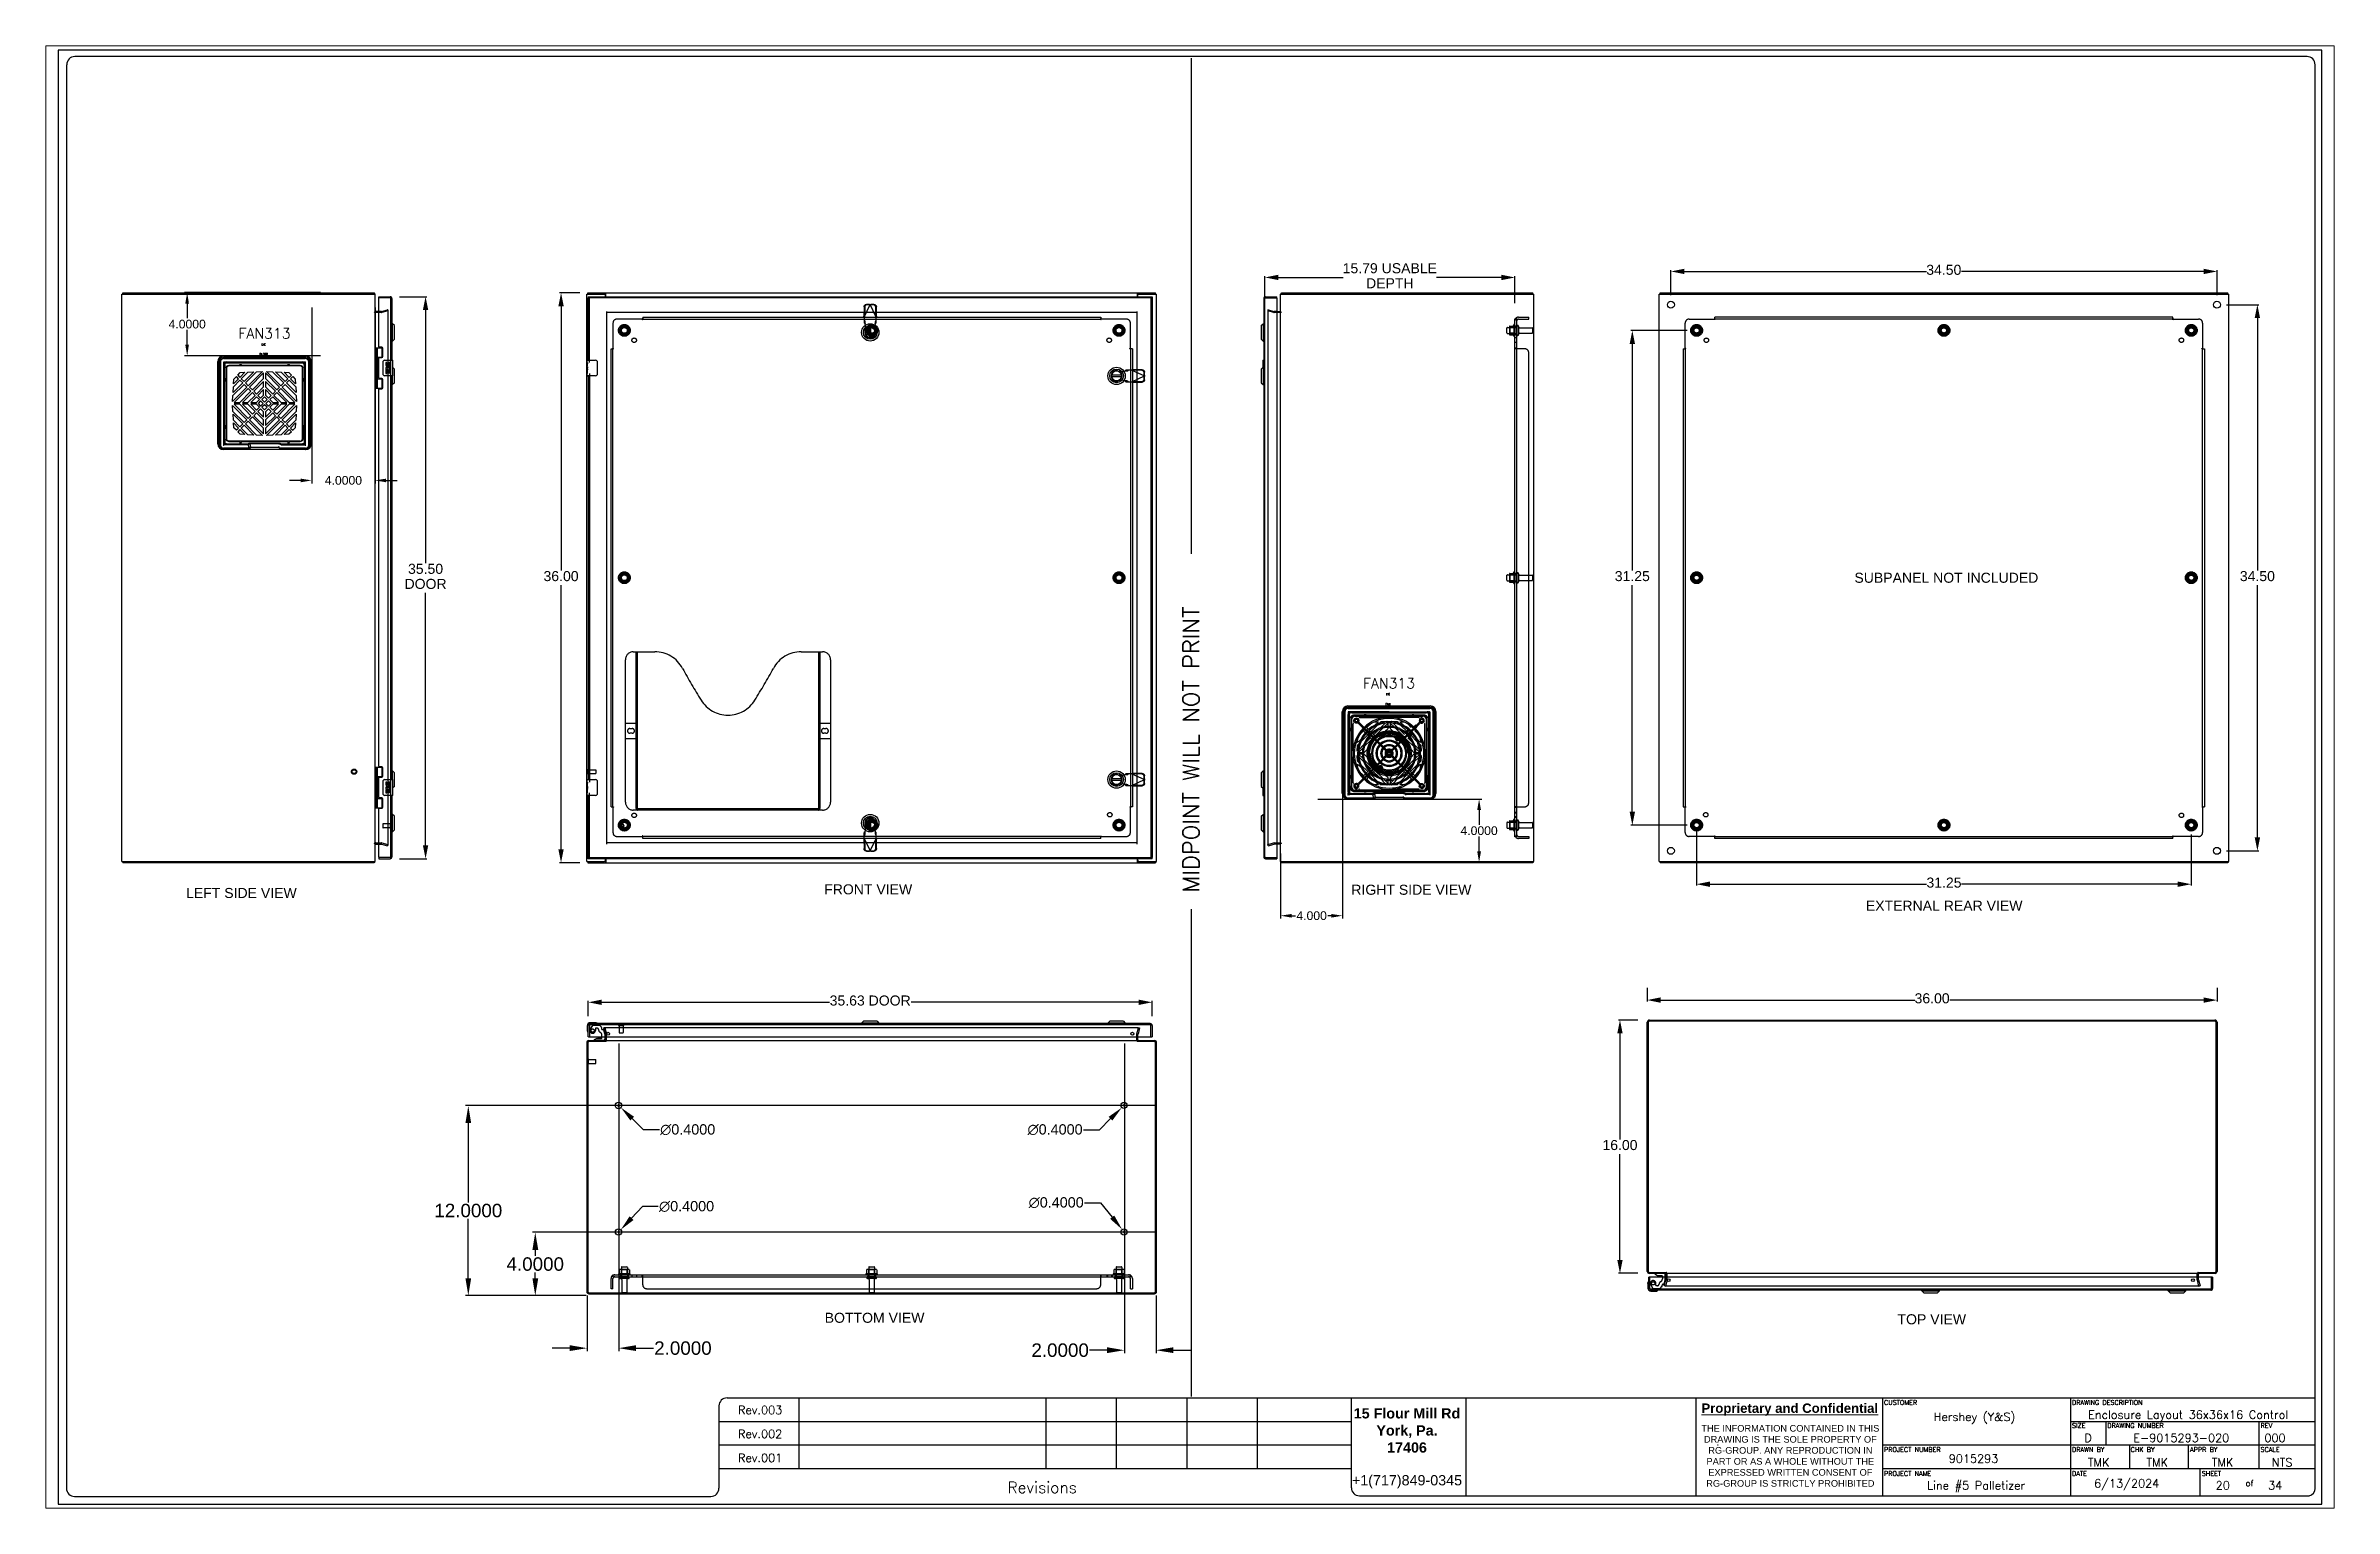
# Paper-space layout 'Layout1' of a CAD drawing. Header units: inches. Extents: x 0.2 to 10.3, y 0.8 to 7.2.
# The model-space entities are those that its viewports show. They can reach past a viewport. Long polylines and large blocks are cut down to what shows.
import ezdxf
from ezdxf.enums import TextEntityAlignment as Align

# ---------------------------------------------------------------- set-up
doc = ezdxf.new("R2010")
doc.units = ezdxf.units.IN
doc.header["$MEASUREMENT"] = 0
doc.linetypes.add('HIDDEN', pattern=[0.375, 0.25, -0.125])
doc.linetypes.add('HIDDEN2', pattern=[0.1875, 0.125, -0.0625])
for name, color, linetype in [('DEFAULT_2', 8, 'HIDDEN'), ('DIMENSIONS', 7, 'Continuous'), ('DOOR_ASSEMBLY', 7, 'Continuous'), ('PLOC', 8, 'Continuous'), ('PMISC', 7, 'Continuous'), ('PSYMS', 7, 'Continuous'), ('PTAG', 150, 'Continuous'), ('SUBPANEL', 7, 'Continuous'), ('TB_LABELS', 1, 'Continuous')]:
    doc.layers.add(name, color=color, linetype=linetype)
doc.layers.add('MidPoint', color=210, linetype='HIDDEN2', plot=False)
doc.styles.add('Annotative', font='arial.ttf')
doc.styles.add('Fields', font='simplex.shx', dxfattribs={"height": 0.185})
doc.styles.get("Standard").update_dxf_attribs({"font": 'arial.ttf'})
doc.styles.add('Title_Block', font='simplex.shx', dxfattribs={"height": 0.185})
doc.styles.add('WD', font='romans.shx', dxfattribs={"height": 0.185})
doc.dimstyles.new('DIMSTYLE_1', dxfattribs={"dimtxt": 0.634328, "dimasz": 0.845771, "dimexe": 0.09, "dimexo": 0.07, "dimgap": 0.0375, "dimtad": 0, "dimtih": 1, "dimtoh": 1, "dimzin": 4, "dimdsep": 46, "dimtxsty": 'Standard', "dimblk": '_FILLED', "dimblk1": '_FILLED', "dimblk2": '_FILLED', "dimcen": 0.09, "dimadec": 3, "dimazin": 1, "dimtfac": 1, "dimtdec": 3, "dimtofl": 0, "dimtmove": 0, "dimatfit": 3, "dimldrblk": '_FILLED', "dimfxl": 1, "dimtolj": 1, "dimtzin": 4, "dimarcsym": 0})
doc.dimstyles.get("Standard").update_dxf_attribs({"dimtxt": 0.18, "dimasz": 0.18, "dimexe": 0.18, "dimexo": 0.0625, "dimgap": 0.09, "dimtad": 0, "dimtih": 1, "dimtoh": 1, "dimdec": 4, "dimzin": 0, "dimdsep": 46, "dimtxsty": 'Standard', "dimcen": 0.09, "dimadec": 0, "dimazin": 0, "dimtfac": 1, "dimtdec": 4, "dimtofl": 0, "dimtmove": 0, "dimatfit": 3, "dimfxl": 1, "dimtolj": 1, "dimtzin": 0, "dimarcsym": 0})

psp = doc.layouts.get("Layout1")

msp = doc.modelspace()

# ---------------------------------------------------------------- texts
at = {"layer": 'DIMENSIONS', "color": 2, "linetype": 'Continuous', "attachment_point": 2, "line_spacing_factor": 0.9}
for s, insert, char_height, width in [('SUBPANEL NOT INCLUDED', (119.27155, 59.04611), 0.6343284, 11.599484), ('LEFT SIDE VIEW', (11.55476, 39.13391), 0.6343284, 6.9752538), ('FRONT VIEW', (51.15498, 39.36272), 0.634328, 5.5509627), ('RIGHT SIDE VIEW', (85.46941, 39.33772), 0.6343284, 7.5647783), ('EXTERNAL REAR VIEW', (119.13125, 38.32732), 0.6343284, 9.8757144), ('BOTTOM VIEW', (51.55652, 12.29726), 0.6343284, 6.2866892), ('TOP VIEW', (118.34927, 12.20289), 0.634328, 4.3223936)]:
    msp.add_mtext(s, dxfattribs=dict(at, insert=insert, char_height=char_height, width=width))

# ---------------------------------------------------------------- blocks, each defined once
blk = doc.blocks.new('RG_Master_Ver_4_2_2')
at = {"color": 3}
for p, q in [((34.028, 21.856), (0.25, 21.856)), ((0.125, 21.734), (0.125, 0.194)), ((34.15, 0.194), (34.15, 21.734)), ((9.998, 1.441), (9.998, 0.194)), ((10.12, 1.563), (34.15, 1.563)), ((11.207, 1.563), (11.207, 0.496)), ((14.942, 1.563), (14.942, 0.496)), ((16.009, 1.563), (16.009, 0.496)), ((17.076, 1.563), (17.076, 0.496)), ((18.143, 1.563), (18.143, 0.496)), ((19.566, 1.563), (19.566, 0.203)), ((21.3, 1.563), (21.3, 0.072)), ((24.781, 1.562), (24.781, 0.072)), ((27.605, 1.563), (27.605, 0.072)), ((30.451, 1.563), (30.451, 0.072)), ((9.998, 1.207), (19.566, 1.207)), ((30.451, 1.207), (34.15, 1.207)), ((30.984, 1.207), (30.984, 0.852)), ((33.297, 1.207), (33.297, 0.852)), ((9.998, 0.852), (19.566, 0.852)), ((25.107, 0.852), (25.117, 0.852)), ((27.605, 0.852), (34.15, 0.852)), ((27.959, 0.852), (27.961, 0.852)), ((31.34, 0.852), (31.34, 0.496)), ((32.229, 0.852), (32.229, 0.496)), ((33.297, 0.852), (33.297, 0.496)), ((9.998, 0.496), (19.566, 0.496)), ((27.605, 0.496), (34.15, 0.496)), ((32.407, 0.496), (32.407, 0.085)), ((0.247, 0.072), (9.875, 0.072)), ((19.689, 0.081), (34.062, 0.081))]:
    blk.add_line(p, q, dxfattribs=at)
blk.add_lwpolyline([(0, -0.044), (34.25, -0.044), (34.25, 21.956), (0, 21.956)], close=True, dxfattribs=at)
for centre, radius, start, end in [((0.25, 21.734), 0.122, 90, 180), ((34.028, 21.734), 0.122, 0, 90), ((10.12, 1.441), 0.122, 90, 180), ((0.247, 0.194), 0.122, 180, 270), ((9.875, 0.194), 0.122, 270, 360), ((19.689, 0.203), 0.122, 180, 270), ((34.035, 0.192), 0.115, 283.6956, 0.7965)]:
    blk.add_arc(centre, radius, start, end, dxfattribs=at)
at = {"layer": 'MidPoint'}
for p, q in [((17.141, 21.831), (17.141, 14.331)), ((17.141, 8.956), (17.141, 1.581))]:
    blk.add_line(p, q, dxfattribs=at)
at = {"style": 'Title_Block'}
for s, width, heights, insert, char_height, attachment_point in [('\\pxqc;Rev.003', 1.24498, [0], (9.998, 1.442), 0.125, 1), ('\\pxqc;Rev.002', 1.24498, [0], (9.998, 1.08), 0.125, 1), ('\\pxqc;Rev.001', 1.24498, [0], (9.998, 0.717), 0.125, 1), ('\\pxqc;Revisions', 9.42628, [0.392], (14.889, 0.206), 0.17145, 5)]:
    blk.add_mtext_dynamic_manual_height_columns(s, width=width, gutter_width=0.857, heights=heights, dxfattribs=dict(at, insert=insert, char_height=char_height, attachment_point=attachment_point))
at = {"color": 3, "insert": (20.409, 1.406), "char_height": 0.14228, "attachment_point": 2}
blk.add_mtext_dynamic_manual_height_columns('{\\fArial|b1|i0|c0|p34;\\H1.08937x;15 Flour Mill Rd\\PYork, Pa. \\P17406}\\P\\P{\\H1.08937x;+1(717)849-0345}', width=1.73509, gutter_width=0.69, heights=[0], dxfattribs=at)
at = {"color": 3, "linetype": 'Continuous', "lineweight": 20, "insert": (26.201, 1.478), "char_height": 0.14228, "width": 2.80179, "attachment_point": 2, "style": 'Annotative'}
blk.add_mtext('{\\fArial|b1|i0|c0|p34;\\LProprietary and Confidential}', dxfattribs=at)
at = {"color": 3, "insert": (26.21, 1.152), "char_height": 0.1, "width": 2.78538, "attachment_point": 2, "style": 'Annotative'}
blk.add_mtext('THE INFORMATION CONTAINED IN THIS DRAWING IS THE SOLE PROPERTY OF RG-GROUP. ANY REPRODUCTION IN PART OR AS A WHOLE WITHOUT THE EXPRESSED WRITTEN CONSENT OF RG-GROUP IS STRICTLY PROHIBITED', dxfattribs=at)
at = {"insert": (30.807, 0.331), "char_height": 0.125, "attachment_point": 1, "style": 'Fields'}
blk.add_mtext('6/13/2024', dxfattribs=at)
at = {"style": 'Fields'}
for tag, p in [('DESCRIPTION_3', (13.116, 1.307)), ('DRN_3', (15.472, 1.307)), ('CHK_3', (16.529, 1.307)), ('APP_3', (17.552, 1.307)), ('DATE_3', (18.829, 1.307)), ('DESCRIPTION_2', (13.116, 0.951)), ('DRN_2', (15.472, 0.951)), ('CHK_2', (16.529, 0.951)), ('APP_2', (17.552, 0.951)), ('DATE_2', (18.829, 0.951)), ('CUSTOMER', (28.997, 1.214)), ('DRAWING_DESC', (32.229, 1.246)), ('DRAWING_#', (32.125, 0.894)), ('DESCRIPTION_1', (13.116, 0.596)), ('DRN_1', (15.472, 0.596)), ('CHK_1', (16.529, 0.596)), ('APP_1', (17.552, 0.596)), ('DATE_1', (18.829, 0.596)), ('PROJECT_#', (28.981, 0.581)), ('SIZE', (30.715, 0.894)), ('REV', (33.543, 0.894)), ('DRN_BY', (30.875, 0.524)), ('CHK_BY', (31.762, 0.524)), ('APP_BY', (32.75, 0.524)), ('SCALE', (33.652, 0.524)), ('PROJECT_NAME', (29.021, 0.176)), ('SHEETNUM', (32.753, 0.176)), ('TTL_SHTS', (33.547, 0.176))]:
    blk.add_attdef(tag, text='', height=0.125, dxfattribs=at).set_placement(p, align=Align.CENTER)
at = {"style": 'Fields', "flags": 9}
blk.add_attdef('WD_TB', (9.953, 0.194), '', height=0.0638, dxfattribs=at)
at = {"layer": 'MidPoint', "insert": (17.016, 9.206), "char_height": 0.25, "attachment_point": 1, "rotation": 90, "style": 'Fields'}
blk.add_mtext_dynamic_manual_height_columns('MIDPOINT WILL NOT PRINT', width=5.375, gutter_width=0.575, heights=[0], dxfattribs=at)
at = {"layer": 'TB_LABELS', "style": 'WD'}
for s, height, p in [('CUSTOMER', 0.0711, (27.627, 1.528)), ('DRAWING DESCRIPTION', 0.07114, (30.472, 1.528)), ('SIZE', 0.0711, (30.472, 1.179)), ('DRAWING NUMBER', 0.07114, (31.006, 1.179)), ('REV', 0.0711, (33.325, 1.179)), ('PROJECT NUMBER', 0.07114, (27.627, 0.816)), ('DRAWN BY', 0.0711, (30.472, 0.816)), ('CHK BY', 0.0711, (31.359, 0.816)), ('APPR BY', 0.0711, (32.258, 0.816)), ('SCALE', 0.0711, (33.325, 0.816)), ('PROJECT NAME', 0.07114, (27.627, 0.453)), ('DATE', 0.0711, (30.472, 0.453)), ('SHEET', 0.0711, (32.436, 0.453)), ('of', 0.0925, (33.098, 0.318))]:
    blk.add_text(s, height=height, dxfattribs=at).set_placement(p, align=Align.TOP_LEFT)
blk = doc.blocks.new('_FILLED')
at = {"color": 0, "linetype": 'ByBlock'}
blk.add_solid([(0, 0), (-1, 0.2), (-1, -0.2)], dxfattribs=at)
blk = doc.blocks.new('*D5')
at = {"layer": 'Defpoints', "color": 0, "linetype": 'Continuous', "transparency": 16777216}
for p in [(100.37, 32.89), (136.37, 32.89), (136.37, 32.05)]:
    blk.add_point(p, dxfattribs=at)
at = {"layer": 'DIMENSIONS', "color": 0, "linetype": 'Continuous', "lineweight": -2, "transparency": 16777216}
for p, q in [((100.37, 32.82), (100.37, 31.96)), ((101.22, 32.05), (117.27, 32.05)), ((135.53, 32.05), (119.48, 32.05)), ((136.37, 32.82), (136.37, 31.96))]:
    blk.add_line(p, q, dxfattribs=at)
at = {"layer": 'DIMENSIONS', "color": 0, "linetype": 'Continuous', "lineweight": -2, "transparency": 16777216, "xscale": 0.8457711443000001, "yscale": 0.8457711443000001, "zscale": 0.8457711443000001, "rotation": 180}
blk.add_blockref('_FILLED', (100.37, 32.05), dxfattribs=at)
at = {"layer": 'DIMENSIONS', "color": 0, "linetype": 'Continuous', "lineweight": -2, "transparency": 16777216, "xscale": 0.8457711443000001, "yscale": 0.8457711443000001, "zscale": 0.8457711443000001}
blk.add_blockref('_FILLED', (136.37, 32.05), dxfattribs=at)
at = {"layer": 'DIMENSIONS', "color": 0, "linetype": 'Continuous', "transparency": 16777216, "insert": (118.37, 32.48), "char_height": 0.634, "width": 2.2166, "attachment_point": 2, "line_spacing_factor": 0.9}
blk.add_mtext('\\A1;36.00', dxfattribs=at)
blk = doc.blocks.new('*D6')
at = {"layer": 'Defpoints', "color": 0, "linetype": 'Continuous', "transparency": 16777216}
for p in [(33, 76.73), (31.75, 40.73), (33, 40.73)]:
    blk.add_point(p, dxfattribs=at)
at = {"layer": 'DIMENSIONS', "color": 0, "linetype": 'Continuous', "lineweight": -2, "transparency": 16777216}
for p, q in [((32.93, 76.73), (31.66, 76.73)), ((31.75, 75.88), (31.75, 59.18)), ((31.75, 41.57), (31.75, 58.26)), ((32.93, 40.73), (31.66, 40.73))]:
    blk.add_line(p, q, dxfattribs=at)
at = {"layer": 'DIMENSIONS', "color": 0, "linetype": 'Continuous', "lineweight": -2, "transparency": 16777216, "xscale": 0.8457711443000001, "yscale": 0.8457711443000001, "zscale": 0.8457711443000001}
for p, rotation in [((31.75, 76.73), 90), ((31.75, 40.73), 270)]:
    blk.add_blockref('_FILLED', p, dxfattribs=dict(at, rotation=rotation))
at = {"layer": 'DIMENSIONS', "color": 0, "linetype": 'Continuous', "transparency": 16777216, "insert": (31.75, 59.15), "char_height": 0.634, "width": 2.2166, "attachment_point": 2, "line_spacing_factor": 0.9}
blk.add_mtext('\\A1;36.00', dxfattribs=at)
blk = doc.blocks.new('*D7')
at = {"layer": 'Defpoints', "color": 0, "linetype": 'Continuous', "transparency": 16777216}
for p in [(99.85, 30.79), (98.65, 14.79), (99.85, 14.79)]:
    blk.add_point(p, dxfattribs=at)
at = {"layer": 'DIMENSIONS', "color": 0, "linetype": 'Continuous', "lineweight": -2, "transparency": 16777216}
for p, q in [((99.78, 30.79), (98.56, 30.79)), ((98.65, 29.94), (98.65, 23.24)), ((98.65, 15.63), (98.65, 22.32)), ((99.78, 14.79), (98.56, 14.79))]:
    blk.add_line(p, q, dxfattribs=at)
at = {"layer": 'DIMENSIONS', "color": 0, "linetype": 'Continuous', "lineweight": -2, "transparency": 16777216, "xscale": 0.8457711443000001, "yscale": 0.8457711443000001, "zscale": 0.8457711443000001}
for p, rotation in [((98.65, 30.79), 90), ((98.65, 14.79), 270)]:
    blk.add_blockref('_FILLED', p, dxfattribs=dict(at, rotation=rotation))
at = {"layer": 'DIMENSIONS', "color": 0, "linetype": 'Continuous', "transparency": 16777216, "insert": (98.65, 23.21), "char_height": 0.634, "width": 2.2166, "attachment_point": 2, "line_spacing_factor": 0.9}
blk.add_mtext('\\A1;16.00', dxfattribs=at)
blk = doc.blocks.new('*D8')
at = {"layer": 'Defpoints', "color": 0, "linetype": 'Continuous', "transparency": 16777216}
for p in [(21.47, 76.48), (21.47, 40.98), (23.19, 40.98)]:
    blk.add_point(p, dxfattribs=at)
at = {"layer": 'DIMENSIONS', "color": 0, "linetype": 'Continuous', "lineweight": -2, "transparency": 16777216}
for p, q in [((21.54, 76.48), (23.28, 76.48)), ((23.19, 75.63), (23.19, 59.65)), ((23.19, 41.82), (23.19, 57.78)), ((21.54, 40.98), (23.28, 40.98))]:
    blk.add_line(p, q, dxfattribs=at)
at = {"layer": 'DIMENSIONS', "color": 0, "linetype": 'Continuous', "lineweight": -2, "transparency": 16777216, "xscale": 0.8457711443000001, "yscale": 0.8457711443000001, "zscale": 0.8457711443000001}
for p, rotation in [((23.19, 76.48), 90), ((23.19, 40.98), 270)]:
    blk.add_blockref('_FILLED', p, dxfattribs=dict(at, rotation=rotation))
at = {"layer": 'DIMENSIONS', "color": 0, "linetype": 'Continuous', "transparency": 16777216, "insert": (23.19, 59.61), "char_height": 0.634, "width": 2.6552, "attachment_point": 2, "line_spacing_factor": 0.9}
blk.add_mtext('\\A1;35.50\\PDOOR', dxfattribs=at)
blk = doc.blocks.new('*D9')
at = {"layer": 'Defpoints', "color": 0, "linetype": 'Continuous', "transparency": 16777216}
for p in [(69.09, 31.91), (33.47, 30.97), (69.09, 30.97)]:
    blk.add_point(p, dxfattribs=at)
at = {"layer": 'DIMENSIONS', "color": 0, "linetype": 'Continuous', "lineweight": -2, "transparency": 16777216}
for p, q in [((33.47, 31.04), (33.47, 32)), ((34.32, 31.91), (48.71, 31.91)), ((68.25, 31.91), (53.86, 31.91)), ((69.09, 31.04), (69.09, 32))]:
    blk.add_line(p, q, dxfattribs=at)
at = {"layer": 'DIMENSIONS', "color": 0, "linetype": 'Continuous', "lineweight": -2, "transparency": 16777216, "xscale": 0.8457711443000001, "yscale": 0.8457711443000001, "zscale": 0.8457711443000001, "rotation": 180}
blk.add_blockref('_FILLED', (33.47, 31.91), dxfattribs=at)
at = {"layer": 'DIMENSIONS', "color": 0, "linetype": 'Continuous', "lineweight": -2, "transparency": 16777216, "xscale": 0.8457711443000001, "yscale": 0.8457711443000001, "zscale": 0.8457711443000001}
blk.add_blockref('_FILLED', (69.09, 31.91), dxfattribs=at)
at = {"layer": 'DIMENSIONS', "color": 0, "linetype": 'Continuous', "transparency": 16777216, "insert": (51.28, 32.34), "char_height": 0.6343, "width": 5.1171, "attachment_point": 2, "line_spacing_factor": 0.9}
blk.add_mtext('\\A1;35.63 DOOR', dxfattribs=at)
blk = doc.blocks.new('*D10')
at = {"layer": 'Defpoints', "color": 0, "linetype": 'Continuous', "transparency": 16777216}
for p in [(76.22, 77.7), (76.22, 76), (92.01, 76)]:
    blk.add_point(p, dxfattribs=at)
at = {"layer": 'DIMENSIONS', "color": 0, "linetype": 'Continuous', "lineweight": -2, "transparency": 16777216}
for p, q in [((76.22, 76.07), (76.22, 77.79)), ((77.06, 77.7), (81.17, 77.7)), ((91.16, 77.7), (87.06, 77.7)), ((92.01, 76.07), (92.01, 77.79))]:
    blk.add_line(p, q, dxfattribs=at)
at = {"layer": 'DIMENSIONS', "color": 0, "linetype": 'Continuous', "lineweight": -2, "transparency": 16777216, "xscale": 0.8457711443000001, "yscale": 0.8457711443000001, "zscale": 0.8457711443000001, "rotation": 180}
blk.add_blockref('_FILLED', (76.22, 77.7), dxfattribs=at)
at = {"layer": 'DIMENSIONS', "color": 0, "linetype": 'Continuous', "lineweight": -2, "transparency": 16777216, "xscale": 0.8457711443000001, "yscale": 0.8457711443000001, "zscale": 0.8457711443000001}
blk.add_blockref('_FILLED', (92.01, 77.7), dxfattribs=at)
at = {"layer": 'DIMENSIONS', "color": 0, "linetype": 'Continuous', "transparency": 16777216, "insert": (84.11, 78.6), "char_height": 0.6343, "width": 5.9518, "attachment_point": 2, "line_spacing_factor": 0.9}
blk.add_mtext('\\A1;15.79 USABLE\\PDEPTH', dxfattribs=at)
blk = doc.blocks.new('*D11')
at = {"layer": 'Defpoints', "color": 0, "linetype": 'Continuous', "transparency": 16777216}
for p in [(101.87, 78.08), (101.87, 76.5), (136.37, 76.5)]:
    blk.add_point(p, dxfattribs=at)
at = {"layer": 'DIMENSIONS', "color": 0, "linetype": 'Continuous', "lineweight": -2, "transparency": 16777216}
for p, q in [((101.87, 76.57), (101.87, 78.17)), ((102.71, 78.08), (118.01, 78.08)), ((135.52, 78.08), (120.22, 78.08)), ((136.37, 76.57), (136.37, 78.17))]:
    blk.add_line(p, q, dxfattribs=at)
at = {"layer": 'DIMENSIONS', "color": 0, "linetype": 'Continuous', "lineweight": -2, "transparency": 16777216, "xscale": 0.8457711443000001, "yscale": 0.8457711443000001, "zscale": 0.8457711443000001, "rotation": 180}
blk.add_blockref('_FILLED', (101.87, 78.08), dxfattribs=at)
at = {"layer": 'DIMENSIONS', "color": 0, "linetype": 'Continuous', "lineweight": -2, "transparency": 16777216, "xscale": 0.8457711443000001, "yscale": 0.8457711443000001, "zscale": 0.8457711443000001}
blk.add_blockref('_FILLED', (136.37, 78.08), dxfattribs=at)
at = {"layer": 'DIMENSIONS', "color": 0, "linetype": 'Continuous', "transparency": 16777216, "insert": (119.11, 78.5), "char_height": 0.634, "width": 2.2166, "attachment_point": 2, "line_spacing_factor": 0.9}
blk.add_mtext('\\A1;34.50', dxfattribs=at)
blk = doc.blocks.new('*D12')
at = {"layer": 'Defpoints', "color": 0, "linetype": 'Continuous', "transparency": 16777216}
for p in [(136.89, 75.98), (136.89, 41.48), (138.92, 41.48)]:
    blk.add_point(p, dxfattribs=at)
at = {"layer": 'DIMENSIONS', "color": 0, "linetype": 'Continuous', "lineweight": -2, "transparency": 16777216}
for p, q in [((136.96, 75.98), (139.01, 75.98)), ((138.92, 75.13), (138.92, 59.18)), ((138.92, 42.32), (138.92, 58.26)), ((136.96, 41.48), (139.01, 41.48))]:
    blk.add_line(p, q, dxfattribs=at)
at = {"layer": 'DIMENSIONS', "color": 0, "linetype": 'Continuous', "lineweight": -2, "transparency": 16777216, "xscale": 0.8457711443000001, "yscale": 0.8457711443000001, "zscale": 0.8457711443000001}
for p, rotation in [((138.92, 75.98), 90), ((138.92, 41.48), 270)]:
    blk.add_blockref('_FILLED', p, dxfattribs=dict(at, rotation=rotation))
at = {"layer": 'DIMENSIONS', "color": 0, "linetype": 'Continuous', "transparency": 16777216, "insert": (138.92, 59.15), "char_height": 0.634, "width": 2.2166, "attachment_point": 2, "line_spacing_factor": 0.9}
blk.add_mtext('\\A1;34.50', dxfattribs=at)
blk = doc.blocks.new('*D13')
at = {"layer": 'Defpoints', "color": 0, "linetype": 'Continuous', "transparency": 16777216}
for p in [(102.97, 74.35), (99.43, 43.1), (102.97, 43.1)]:
    blk.add_point(p, dxfattribs=at)
at = {"layer": 'DIMENSIONS', "color": 0, "linetype": 'Continuous', "lineweight": -2, "transparency": 16777216}
for p, q in [((102.9, 74.35), (99.34, 74.35)), ((99.43, 73.51), (99.43, 59.18)), ((99.43, 43.95), (99.43, 58.26)), ((102.9, 43.1), (99.34, 43.1))]:
    blk.add_line(p, q, dxfattribs=at)
at = {"layer": 'DIMENSIONS', "color": 0, "linetype": 'Continuous', "lineweight": -2, "transparency": 16777216, "xscale": 0.8457711443000001, "yscale": 0.8457711443000001, "zscale": 0.8457711443000001}
for p, rotation in [((99.43, 74.35), 90), ((99.43, 43.1), 270)]:
    blk.add_blockref('_FILLED', p, dxfattribs=dict(at, rotation=rotation))
at = {"layer": 'DIMENSIONS', "color": 0, "linetype": 'Continuous', "transparency": 16777216, "insert": (99.43, 59.15), "char_height": 0.634, "width": 2.2166, "attachment_point": 2, "line_spacing_factor": 0.9}
blk.add_mtext('\\A1;31.25', dxfattribs=at)
blk = doc.blocks.new('*D14')
at = {"layer": 'Defpoints', "color": 0, "linetype": 'Continuous', "transparency": 16777216}
for p in [(103.49, 42.77), (134.74, 42.58), (103.49, 39.37)]:
    blk.add_point(p, dxfattribs=at)
at = {"layer": 'DIMENSIONS', "color": 0, "linetype": 'Continuous', "lineweight": -2, "transparency": 16777216}
for p, q in [((103.49, 42.7), (103.49, 39.28)), ((134.74, 42.51), (134.74, 39.28)), ((104.34, 39.37), (118.01, 39.37)), ((133.9, 39.37), (120.23, 39.37))]:
    blk.add_line(p, q, dxfattribs=at)
at = {"layer": 'DIMENSIONS', "color": 0, "linetype": 'Continuous', "lineweight": -2, "transparency": 16777216, "xscale": 0.8457711443000001, "yscale": 0.8457711443000001, "zscale": 0.8457711443000001, "rotation": 180}
blk.add_blockref('_FILLED', (103.49, 39.37), dxfattribs=at)
at = {"layer": 'DIMENSIONS', "color": 0, "linetype": 'Continuous', "lineweight": -2, "transparency": 16777216, "xscale": 0.8457711443000001, "yscale": 0.8457711443000001, "zscale": 0.8457711443000001}
blk.add_blockref('_FILLED', (134.74, 39.37), dxfattribs=at)
at = {"layer": 'DIMENSIONS', "color": 0, "linetype": 'Continuous', "transparency": 16777216, "insert": (119.12, 39.79), "char_height": 0.634, "width": 2.2166, "attachment_point": 2, "line_spacing_factor": 0.9}
blk.add_mtext('\\A1;31.25', dxfattribs=at)
blk = doc.blocks.new('SEN_FAN_N12_FA44')
at = {"color": 7, "linetype": 'Continuous'}
for p, q in [((0.34, 5.89), (5.54, 5.89)), ((0.34, 5.82), (5.54, 5.82)), ((-0.02, 0.34), (-0.02, 5.53)), ((0.06, 0.12), (0.06, 5.53)), ((0.36, 5.51), (0.36, 5.51)), ((0.36, 5.51), (0.36, 5.51)), ((0.36, 5.51), (0.36, 5.51)), ((0.36, 5.51), (0.36, 5.51)), ((2.94, 5.51), (0.36, 5.51)), ((0.36, 5.51), (0.36, 5.51)), ((0.36, 5.51), (0.36, 5.51)), ((0.36, 5.51), (0.36, 5.51)), ((0.36, 5.51), (0.36, 5.51)), ((0.36, 5.51), (0.36, 5.51)), ((0.36, 5.51), (0.36, 5.51)), ((0.36, 5.51), (0.36, 5.51)), ((0.36, 5.51), (0.36, 5.51)), ((0.36, 5.51), (0.36, 5.51)), ((0.36, 5.51), (0.36, 5.51)), ((0.36, 5.51), (0.36, 5.51)), ((0.36, 5.51), (0.36, 5.51)), ((0.36, 5.51), (0.36, 5.51)), ((0.36, 5.51), (0.36, 0.49)), ((0.36, 5.51), (0.36, 5.51)), ((0.36, 5.51), (0.36, 5.51)), ((0.42, 5.32), (0.42, 1.26)), ((0.56, 5.45), (5.31, 5.45)), ((0.8, 4.91), (0.78, 4.94)), ((0.97, 4.87), (0.93, 4.88)), ((0.96, 4.95), (0.95, 4.91)), ((1.01, 4.88), (0.95, 4.91)), ((0.96, 4.98), (0.96, 4.95)), ((1.02, 4.86), (0.97, 4.87)), ((1.03, 4.93), (1.01, 4.88)), ((2.58, 3.2), (1.04, 4.74)), ((2.58, 3.3), (1.09, 4.79)), ((4.86, 4.76), (3.14, 3.04)), ((4.81, 4.82), (3.16, 3.16)), ((4, 4.24), (4.14, 4.38)), ((4.15, 4.37), (4.01, 4.23)), ((4.92, 4.86), (4.91, 4.82)), ((4.92, 4.82), (4.96, 4.88)), ((4.92, 4.82), (4.97, 4.8)), ((5.45, 0.46), (5.45, 5.32)), ((5.82, 5.53), (5.82, 0.12)), ((5.89, 5.53), (5.89, 0.34)), ((2.76, 3.12), (2.58, 3.3)), ((2.74, 3.04), (2.58, 3.2)), ((2.79, 3.09), (2.76, 3.12)), ((2.83, 3.05), (2.79, 3.09)), ((2.87, 3.02), (2.83, 3.05)), ((3.11, 3.12), (3.06, 3.07)), ((3.16, 3.16), (3.11, 3.12)), ((3.14, 3.04), (3.13, 3.03)), ((4, 4.24), (4.05, 4.18)), ((4.05, 4.18), (4.2, 4.33)), ((4.23, 4.01), (4.37, 4.16)), ((4.23, 4.01), (4.28, 3.96)), ((4.27, 3.96), (4.41, 4.11)), ((4.42, 4.1), (4.28, 3.96)), ((1.02, 1.02), (2.58, 2.59)), ((2.7, 2.7), (2.75, 2.75)), ((2.72, 2.62), (2.76, 2.67)), ((2.76, 2.67), (2.81, 2.71)), ((3, 2.77), (3.04, 2.74)), ((3.04, 2.74), (3.09, 2.69)), ((3.14, 2.74), (3.29, 2.59)), ((3.29, 2.59), (4.84, 1.04)), ((5.2, 2.74), (5.22, 2.74)), ((5.21, 2.74), (5.21, 2.74)), ((5.22, 2.74), (5.21, 2.74)), ((5.21, 2.74), (5.21, 2.74)), ((5.21, 2.74), (5.21, 2.74)), ((5.21, 2.74), (5.21, 2.74)), ((5.22, 2.74), (5.22, 2.74)), ((5.22, 2.74), (5.22, 2.74)), ((0.34, 0.28), (0.36, 0.28)), ((0.34, 0.28), (0.34, 0.28)), ((0.36, 0.5), (0.36, 0.4)), ((0.36, 0.41), (0.36, 0.33)), ((0.36, 0.34), (0.36, 0.32)), ((0.36, 0.31), (0.36, 0.33)), ((0.36, 0.32), (0.36, 0.3)), ((0.37, 0.28), (0.4, 0.28)), ((0.4, 0.28), (0.46, 0.28)), ((0.42, 1.26), (0.43, 0.46)), ((0.43, 0.44), (0.43, 0.46)), ((0.44, 0.42), (0.43, 0.44)), ((0.45, 0.4), (0.44, 0.42)), ((2.05, 0.28), (0.44, 0.28)), ((0.46, 0.38), (0.45, 0.4)), ((0.48, 0.37), (0.46, 0.38)), ((0.5, 0.36), (0.48, 0.37)), ((0.52, 0.35), (0.5, 0.36)), ((0.54, 0.34), (0.52, 0.35)), ((0.54, 0.34), (1.9, 0.34)), ((0.95, 0.97), (0.91, 0.98)), ((0.95, 0.97), (0.92, 0.9)), ((0.96, 0.92), (0.97, 0.96)), ((1.95, 0.37), (1.9, 0.34)), ((1.9, 0.28), (1.9, 0.28)), ((1.9, 0.28), (1.9, 0.27)), ((1.91, 0.24), (1.94, 0.1)), ((1.94, 0.1), (1.95, 0.09)), ((3.92, 0.37), (1.95, 0.37)), ((2.05, 0.24), (2.05, 0.28)), ((2.05, 0.1), (2.05, 0.24)), ((2.05, 0.06), (2.05, 0.1)), ((3.82, 0.1), (3.82, 0.12)), ((3.97, 0.34), (3.92, 0.37)), ((3.97, 0.34), (5.33, 0.34)), ((3.97, 0.28), (3.98, 0.28)), ((4.85, 0.86), (4.86, 0.91)), ((4.86, 0.93), (4.9, 0.91)), ((4.86, 0.91), (4.93, 0.87)), ((4.9, 0.91), (4.94, 0.91)), ((4.91, 0.84), (4.93, 0.87)), ((4.92, 0.8), (4.91, 0.84)), ((5.08, 0.88), (5.09, 0.85)), ((5.36, 0.35), (5.33, 0.34)), ((5.39, 0.36), (5.36, 0.35)), ((5.41, 0.38), (5.39, 0.36)), ((5.43, 0.4), (5.41, 0.38)), ((5.44, 0.43), (5.43, 0.4)), ((5.45, 0.46), (5.44, 0.43))]:
    blk.add_line(p, q, dxfattribs=at)
at = {"color": 6, "linetype": 'Continuous'}
for p, q in [((0.34, 5.81), (5.53, 5.81)), ((0.07, 0.26), (0.07, 5.53)), ((0.14, 0.26), (0.14, 5.51)), ((0.4, 5.73), (0.32, 5.73)), ((0.36, 5.73), (5.51, 5.73)), ((0.36, 5.34), (0.36, 5.34)), ((0.36, 0.46), (0.36, 5.34)), ((0.38, 5.5), (0.38, 5.51)), ((0.54, 4.45), (0.48, 4.45)), ((0.48, 4.32), (0.48, 4.45)), ((0.53, 5.14), (0.53, 4.46)), ((0.54, 4.45), (0.53, 4.46)), ((0.54, 5.51), (5.34, 5.51)), ((0.54, 5.51), (0.54, 5.51)), ((0.54, 4.31), (0.54, 4.45)), ((0.55, 0.66), (0.55, 5.12)), ((0.6, 5.06), (0.59, 5.06)), ((0.59, 0.73), (0.59, 5.06)), ((0.65, 4.76), (0.65, 3.05)), ((0.67, 3.11), (0.67, 4.76)), ((1.35, 5.3), (0.69, 5.3)), ((0.71, 5.28), (5.17, 5.28)), ((0.77, 5.23), (5.1, 5.23)), ((0.77, 5.23), (0.77, 5.23)), ((1.07, 5.16), (2.72, 5.16)), ((1.44, 4.19), (1.29, 4.35)), ((1.35, 5.31), (1.35, 5.3)), ((1.35, 5.3), (1.36, 5.29)), ((1.37, 5.35), (1.36, 5.29)), ((1.36, 5.29), (1.48, 5.29)), ((1.37, 5.35), (1.48, 5.35)), ((1.48, 5.29), (1.48, 5.35)), ((1.48, 5.29), (1.49, 5.3)), ((1.48, 4.54), (1.64, 4.39)), ((4.38, 5.3), (1.49, 5.3)), ((1.82, 4.8), (1.52, 4.5)), ((1.69, 4.34), (1.84, 4.18)), ((1.7, 4.33), (1.82, 4.45)), ((2.19, 4.65), (1.78, 4.24)), ((1.96, 4.06), (2.26, 4.37)), ((1.97, 4.87), (2.26, 4.88)), ((2.04, 4.66), (2.26, 4.88)), ((2.52, 4.46), (2.04, 3.98)), ((2.43, 4.89), (2.32, 4.78)), ((2.39, 4.49), (2.69, 4.79)), ((2.43, 4.89), (2.81, 4.91)), ((2.87, 4.8), (2.62, 4.56)), ((2.7, 4.28), (2.88, 4.46)), ((2.76, 4.87), (2.81, 4.91)), ((2.88, 4.59), (2.88, 4.8)), ((2.88, 4.46), (2.88, 4.52)), ((2.94, 5.51), (5.51, 5.51)), ((3, 4.8), (3, 4.59)), ((3, 4.52), (3, 4.46)), ((3, 4.46), (3.17, 4.28)), ((3.25, 4.56), (3.01, 4.8)), ((3.07, 4.91), (3.44, 4.89)), ((3.11, 4.87), (3.07, 4.91)), ((3.09, 5.18), (3.09, 5.17)), ((4.81, 5.16), (3.16, 5.16)), ((3.49, 4.49), (3.19, 4.79)), ((3.82, 4), (3.36, 4.46)), ((3.44, 4.89), (3.55, 4.78)), ((3.91, 4.07), (3.61, 4.37)), ((3.62, 4.88), (3.84, 4.66)), ((3.62, 4.88), (3.91, 4.87)), ((3.68, 4.65), (4.05, 4.28)), ((4.05, 4.45), (4.13, 4.37)), ((4.34, 4.52), (4.07, 4.79)), ((4.38, 5.3), (4.39, 5.29)), ((4.4, 5.35), (4.39, 5.29)), ((4.39, 5.29), (4.51, 5.29)), ((4.4, 5.35), (4.51, 5.35)), ((4.51, 5.29), (4.51, 5.35)), ((4.51, 5.29), (4.52, 5.3)), ((5.19, 5.3), (4.52, 5.3)), ((4.57, 4.57), (4.54, 4.6)), ((4.55, 4.6), (4.62, 4.68)), ((4.62, 4.68), (4.65, 4.65)), ((4.64, 4.5), (4.62, 4.52)), ((4.64, 4.5), (4.72, 4.58)), ((4.7, 4.6), (4.72, 4.58)), ((5.1, 5.23), (5.1, 5.23)), ((5.2, 3.11), (5.2, 4.76)), ((5.28, 5.06), (5.28, 0.73)), ((5.28, 5.06), (5.28, 5.06)), ((5.32, 5.12), (5.32, 0.66)), ((5.35, 4.46), (5.33, 4.45)), ((5.33, 4.45), (5.33, 4.31)), ((5.4, 4.45), (5.33, 4.45)), ((5.34, 5.51), (5.34, 5.51)), ((5.35, 4.46), (5.35, 5.14)), ((5.35, 4.46), (5.35, 4.46)), ((5.4, 4.45), (5.4, 4.32)), ((5.48, 5.45), (5.48, 5.46)), ((5.5, 5.51), (5.49, 5.5)), ((5.49, 5.5), (5.49, 5.5)), ((5.51, 5.51), (5.51, 5.51)), ((5.51, 5.51), (5.51, 5.51)), ((5.51, 5.51), (5.51, 5.51)), ((5.51, 5.51), (5.51, 5.47)), ((5.51, 5.5), (5.51, 5.51)), ((5.51, 5.51), (5.51, 5.5)), ((5.51, 5.47), (5.51, 0.29)), ((5.51, 5.34), (5.51, 0.46)), ((5.51, 5.34), (5.51, 5.34)), ((5.73, 5.51), (5.73, 0.26)), ((5.81, 5.53), (5.81, 0.26)), ((0.48, 4.32), (0.54, 4.31)), ((0.53, 4.3), (0.54, 4.31)), ((0.53, 4.3), (0.53, 1.49)), ((0.67, 3.29), (0.67, 3.11)), ((0.67, 3.11), (0.67, 3.11)), ((0.92, 3.02), (0.94, 3.4)), ((0.92, 3.02), (0.96, 3.07)), ((1.05, 3.51), (0.94, 3.4)), ((0.95, 3.57), (0.96, 3.86)), ((0.95, 3.57), (1.17, 3.79)), ((1.02, 2.95), (1.25, 2.95)), ((1.27, 3.21), (1.03, 2.96)), ((1.04, 3.14), (1.34, 3.44)), ((1.33, 4.31), (1.07, 4.06)), ((1.59, 4.05), (1.18, 3.64)), ((1.32, 2.95), (1.37, 2.95)), ((1.85, 3.79), (1.37, 3.31)), ((1.37, 2.95), (1.55, 3.13)), ((1.38, 4.01), (1.5, 4.13)), ((1.46, 3.57), (1.77, 3.87)), ((1.65, 3.99), (1.49, 4.14)), ((1.6, 2.95), (1.62, 2.95)), ((1.63, 3.04), (1.61, 3.02)), ((1.65, 3.23), (1.67, 3.25)), ((1.69, 2.89), (1.69, 2.89)), ((1.85, 3.79), (1.7, 3.93)), ((1.89, 4.13), (2.04, 3.98)), ((1.91, 3.72), (1.9, 3.74)), ((1.92, 3.72), (1.92, 3.72)), ((2.09, 3.93), (2.11, 3.92)), ((2.31, 3.97), (2.32, 3.98)), ((2.32, 3.98), (2.32, 3.98)), ((2.32, 3.98), (2.32, 3.98)), ((2.58, 4.16), (2.6, 4.18)), ((2.81, 4.22), (2.79, 4.2)), ((2.85, 2.89), (2.81, 2.94)), ((2.81, 2.85), (2.85, 2.89)), ((2.88, 4.21), (2.88, 4.23)), ((2.89, 3.02), (2.9, 3.01)), ((2.97, 3.01), (2.99, 3.02)), ((3, 4.23), (3, 4.21)), ((3.07, 2.94), (3.02, 2.89)), ((3.02, 2.89), (3.07, 2.85)), ((3.09, 4.2), (3.07, 4.22)), ((3.27, 4.18), (3.3, 4.16)), ((3.35, 3.93), (3.39, 3.98)), ((3.4, 3.99), (3.36, 3.92)), ((3.63, 3.66), (3.61, 3.68)), ((3.61, 3.64), (3.63, 3.66)), ((3.62, 3.78), (3.66, 3.84)), ((3.66, 3.83), (3.63, 3.77)), ((3.65, 3.75), (3.71, 3.82)), ((3.67, 3.78), (3.71, 3.75)), ((3.71, 3.58), (3.69, 3.56)), ((3.71, 3.75), (3.74, 3.78)), ((3.72, 3.57), (3.71, 3.58)), ((3.83, 3.7), (3.79, 3.66)), ((3.79, 3.66), (3.83, 3.63)), ((3.8, 3.6), (3.86, 3.66)), ((3.92, 3.75), (3.91, 3.77)), ((4.5, 3.31), (4.04, 3.77)), ((4.12, 3.86), (4.41, 3.57)), ((4.19, 2.9), (4.18, 2.89)), ((4.19, 2.9), (4.19, 2.9)), ((4.19, 2.9), (4.19, 2.9)), ((4.2, 3.25), (4.23, 3.23)), ((4.26, 3.02), (4.25, 3.04)), ((4.26, 2.95), (4.27, 2.95)), ((4.7, 3.64), (4.33, 4.01)), ((4.33, 3.13), (4.5, 2.95)), ((4.41, 4.09), (4.5, 4.01)), ((4.5, 2.95), (4.56, 2.95)), ((4.53, 3.44), (4.83, 3.14)), ((4.85, 4.01), (4.56, 4.3)), ((4.85, 2.96), (4.6, 3.21)), ((4.63, 2.95), (4.85, 2.95)), ((4.71, 3.79), (4.93, 3.57)), ((4.94, 3.4), (4.83, 3.51)), ((4.91, 3.86), (4.93, 3.57)), ((4.91, 3.07), (4.96, 3.02)), ((4.94, 3.4), (4.96, 3.02)), ((5.33, 4.31), (5.4, 4.32)), ((5.33, 4.31), (5.35, 4.3)), ((5.35, 1.49), (5.35, 4.3)), ((5.73, 0.63), (5.73, 3.78)), ((0.15, 2.46), (0.15, 1.07)), ((0.54, 1.47), (0.48, 1.47)), ((0.48, 1.34), (0.48, 1.47)), ((0.54, 1.47), (0.53, 1.49)), ((0.54, 1.33), (0.54, 1.47)), ((0.67, 1.02), (0.67, 2.67)), ((0.96, 2.72), (0.92, 2.76)), ((0.94, 2.39), (0.92, 2.76)), ((0.94, 2.39), (1.05, 2.28)), ((1.17, 1.99), (0.95, 2.21)), ((0.96, 1.92), (0.95, 2.21)), ((1.25, 2.83), (1.02, 2.83)), ((1.03, 2.82), (1.27, 2.58)), ((1.03, 1.77), (1.33, 1.48)), ((1.34, 2.34), (1.04, 2.64)), ((1.18, 2.15), (1.59, 1.74)), ((1.29, 1.44), (1.44, 1.59)), ((1.37, 2.83), (1.32, 2.83)), ((1.55, 2.65), (1.37, 2.83)), ((1.37, 2.47), (1.85, 2)), ((1.5, 1.65), (1.38, 1.78)), ((1.77, 1.92), (1.46, 2.22)), ((1.49, 1.64), (1.65, 1.8)), ((1.62, 2.83), (1.6, 2.83)), ((1.61, 2.76), (1.63, 2.74)), ((1.67, 2.53), (1.65, 2.56)), ((1.84, 1.6), (1.69, 1.45)), ((1.7, 1.85), (1.85, 2)), ((1.82, 1.33), (1.7, 1.46)), ((1.78, 1.54), (2.19, 1.13)), ((2.04, 1.8), (1.89, 1.65)), ((1.9, 2.05), (1.91, 2.06)), ((1.92, 2.06), (1.91, 2.06)), ((2.26, 1.42), (1.96, 1.72)), ((1.97, 2.01), (1.98, 1.99)), ((2.04, 1.8), (2.52, 1.33)), ((2.11, 1.87), (2.09, 1.85)), ((2.11, 1.87), (2.11, 1.87)), ((2.11, 1.87), (2.11, 1.87)), ((2.19, 1.95), (2.19, 1.95)), ((2.26, 2.01), (2.22, 1.94)), ((2.22, 1.96), (2.25, 2.01)), ((2.48, 1.8), (2.51, 1.86)), ((2.52, 1.86), (2.49, 1.8)), ((2.5, 1.77), (2.5, 1.77)), ((2.6, 1.6), (2.58, 1.63)), ((2.88, 1.33), (2.7, 1.5)), ((2.79, 1.58), (2.81, 1.57)), ((2.88, 1.55), (2.88, 1.57)), ((2.91, 2.78), (2.89, 2.76)), ((2.99, 2.76), (2.97, 2.78)), ((3, 1.57), (3, 1.55)), ((3.17, 1.5), (3, 1.33)), ((3.07, 1.57), (3.09, 1.58)), ((3.3, 1.63), (3.27, 1.6)), ((3.36, 1.33), (3.83, 1.8)), ((3.56, 1.81), (3.56, 1.81)), ((3.91, 1.72), (3.61, 1.42)), ((3.68, 1.13), (4.09, 1.54)), ((3.78, 1.85), (3.77, 1.87)), ((3.98, 1.65), (3.83, 1.8)), ((3.96, 2.06), (3.96, 2.06)), ((3.96, 2.06), (3.98, 2.05)), ((4.03, 2), (4.5, 2.47)), ((4.03, 2), (4.18, 1.85)), ((4.19, 1.45), (4.03, 1.6)), ((4.18, 1.46), (4.05, 1.33)), ((4.41, 2.22), (4.11, 1.91)), ((4.23, 2.56), (4.2, 2.53)), ((4.23, 1.8), (4.38, 1.64)), ((4.25, 2.74), (4.26, 2.76)), ((4.27, 2.83), (4.26, 2.83)), ((4.29, 1.74), (4.7, 2.15)), ((4.5, 2.83), (4.33, 2.65)), ((4.5, 1.78), (4.37, 1.65)), ((4.43, 1.59), (4.59, 1.44)), ((4.56, 2.83), (4.5, 2.83)), ((4.83, 2.64), (4.53, 2.34)), ((4.55, 1.47), (4.8, 1.73)), ((4.6, 2.58), (4.85, 2.82)), ((4.85, 2.83), (4.63, 2.83)), ((4.93, 2.21), (4.71, 1.99)), ((4.83, 2.28), (4.94, 2.39)), ((4.96, 2.76), (4.91, 2.72)), ((4.93, 2.21), (4.91, 1.92)), ((4.96, 2.76), (4.94, 2.39)), ((5.2, 2.67), (5.2, 1.02)), ((5.21, 2.5), (5.21, 2.67)), ((5.21, 2.67), (5.21, 2.67)), ((5.22, 2.67), (5.21, 2.67)), ((5.22, 1.02), (5.22, 2.74)), ((5.35, 1.49), (5.33, 1.47)), ((5.33, 1.47), (5.33, 1.33)), ((5.4, 1.47), (5.33, 1.47)), ((5.4, 1.47), (5.4, 1.34)), ((0.33, 0.26), (0.34, 0.26)), ((0.34, 0.28), (0.34, 0.27)), ((0.34, 0.28), (0.34, 0.28)), ((0.34, 0.26), (0.35, 0.26)), ((0.34, 0.25), (0.34, 0.24)), ((1.95, 0.06), (0.34, 0.06)), ((0.35, 0.26), (0.36, 0.26)), ((0.37, 0.42), (0.36, 0.46)), ((0.36, 0.26), (0.36, 0.26)), ((0.38, 0.39), (0.37, 0.42)), ((0.39, 0.36), (0.38, 0.39)), ((0.42, 0.33), (0.39, 0.36)), ((0.44, 0.31), (0.42, 0.33)), ((0.47, 0.3), (0.44, 0.31)), ((0.5, 0.29), (0.47, 0.3)), ((0.47, 0.06), (2.05, 0.06)), ((0.48, 1.34), (0.54, 1.33)), ((0.48, 1.33), (0.48, 1.34)), ((0.54, 0.28), (0.5, 0.29)), ((0.52, 1.32), (0.53, 1.32)), ((0.53, 1.32), (0.54, 1.33)), ((0.53, 1.32), (0.53, 0.64)), ((0.54, 0.28), (0.54, 0.28)), ((1.89, 0.28), (0.54, 0.28)), ((0.59, 0.73), (0.6, 0.73)), ((0.69, 0.48), (1.35, 0.48)), ((5.17, 0.5), (0.71, 0.5)), ((0.77, 0.55), (0.77, 0.55)), ((5.1, 0.55), (0.77, 0.55)), ((1.36, 0.5), (1.35, 0.48)), ((1.36, 0.5), (1.37, 0.43)), ((1.48, 0.5), (1.36, 0.5)), ((1.48, 0.43), (1.37, 0.43)), ((1.64, 1.4), (1.48, 1.24)), ((1.48, 0.43), (1.48, 0.5)), ((1.49, 0.48), (1.48, 0.5)), ((1.49, 0.48), (4.38, 0.48)), ((1.52, 1.28), (1.77, 1.03)), ((2, 0.34), (1.9, 0.28)), ((2.26, 0.9), (1.97, 0.92)), ((3.88, 0.34), (2, 0.34)), ((2, 0.31), (2.01, 0.3)), ((2.26, 0.9), (2.04, 1.12)), ((2.06, 0.12), (3.82, 0.12)), ((2.32, 1), (2.43, 0.89)), ((2.69, 0.99), (2.39, 1.3)), ((2.81, 0.87), (2.43, 0.89)), ((2.62, 1.23), (2.87, 0.98)), ((2.81, 0.87), (2.76, 0.92)), ((2.88, 1.27), (2.88, 1.33)), ((2.88, 0.98), (2.88, 1.2)), ((3, 1.33), (3, 1.27)), ((3, 1.2), (3, 0.98)), ((3.01, 0.98), (3.25, 1.23)), ((3.11, 0.92), (3.07, 0.87)), ((3.44, 0.89), (3.07, 0.87)), ((4.81, 0.63), (3.16, 0.63)), ((3.49, 1.3), (3.19, 0.99)), ((3.44, 0.89), (3.55, 1)), ((3.84, 1.12), (3.62, 0.9)), ((3.91, 0.92), (3.62, 0.9)), ((3.82, 0.12), (3.92, 0.06)), ((3.87, 0.31), (3.87, 0.3)), ((3.98, 0.28), (3.88, 0.34)), ((3.92, 0.06), (5.46, 0.06)), ((5.53, 0.06), (3.92, 0.06)), ((5.34, 0.28), (3.98, 0.28)), ((5.47, 0.28), (3.98, 0.28)), ((4.06, 0.98), (4.35, 1.28)), ((4.39, 1.24), (4.24, 1.4)), ((4.39, 0.5), (4.38, 0.48)), ((4.39, 0.5), (4.4, 0.43)), ((4.51, 0.5), (4.39, 0.5)), ((4.51, 0.43), (4.4, 0.43)), ((4.51, 0.43), (4.51, 0.5)), ((4.52, 0.48), (4.51, 0.5)), ((4.52, 0.48), (4.52, 0.48)), ((4.52, 0.48), (5.19, 0.48)), ((5.1, 0.55), (5.1, 0.55)), ((5.28, 0.73), (5.28, 0.73)), ((5.33, 1.33), (5.4, 1.34)), ((5.33, 1.33), (5.35, 1.32)), ((5.34, 0.28), (5.34, 0.28)), ((5.35, 1.32), (5.35, 0.64)), ((5.4, 1.34), (5.4, 1.33)), ((5.43, 0.31), (5.4, 0.3)), ((5.46, 0.33), (5.43, 0.31)), ((5.48, 0.36), (5.46, 0.33)), ((5.51, 0.28), (5.47, 0.28)), ((5.5, 0.39), (5.48, 0.36)), ((5.51, 0.46), (5.51, 0.46)), ((5.51, 0.29), (5.51, 0.28)), ((5.51, 0.28), (5.51, 0.27)), ((5.51, 0.27), (5.51, 0.27)), ((5.51, 0.26), (5.51, 0.27)), ((5.51, 0.26), (5.52, 0.26)), ((5.52, 0.26), (5.53, 0.26)), ((5.52, 0.26), (5.52, 0.26)), ((5.52, 0.26), (5.52, 0.26)), ((5.53, 0.26), (5.54, 0.26)), ((5.53, -0.01), (0.34, -0.01))]:
    blk.add_line(p, q, dxfattribs=at)
for points in [[(0.36, 5.73), (0.34, 5.73), (0.32, 5.73), (0.3, 5.72), (0.28, 5.72), (0.26, 5.71), (0.24, 5.7), (0.22, 5.68), (0.21, 5.67), (0.19, 5.65), (0.18, 5.64), (0.17, 5.62), (0.16, 5.6), (0.15, 5.58), (0.15, 5.56), (0.15, 5.54), (0.14, 5.51)], [(0.32, 5.73), (0.25, 5.7), (0.19, 5.65), (0.16, 5.58), (0.15, 5.5), (0.15, 5.32)], [(0.15, 5.32), (0.15, 5.23), (0.15, 5.14), (0.15, 5.05), (0.15, 4.95), (0.15, 4.85), (0.15, 2.46)], [(0.38, 5.44), (0.37, 5.43), (0.37, 5.43), (0.36, 5.43), (0.36, 5.43)], [(0.39, 5.5), (0.38, 5.5), (0.38, 5.5), (0.38, 5.51)], [(0.38, 5.5), (0.38, 5.5), (0.38, 5.5), (0.39, 5.5), (0.39, 5.5), (0.39, 5.49), (0.39, 5.49)], [(0.39, 5.49), (0.39, 5.5), (0.38, 5.5)], [(0.39, 5.46), (0.39, 5.45), (0.39, 5.45), (0.39, 5.45), (0.39, 5.44), (0.38, 5.44), (0.38, 5.44)], [(0.39, 5.49), (0.39, 5.5), (0.39, 5.5), (0.39, 5.5)], [(0.39, 5.49), (0.39, 5.49), (0.4, 5.48), (0.4, 5.48)], [(0.4, 5.46), (0.4, 5.47), (0.4, 5.48), (0.39, 5.49), (0.39, 5.49)], [(0.4, 5.46), (0.4, 5.46), (0.39, 5.46)], [(5.46, 5.73), (5.39, 5.73), (5.32, 5.73), (0.4, 5.73)], [(0.4, 5.48), (0.4, 5.47), (0.4, 5.47), (0.4, 5.46)], [(0.53, 5.14), (0.53, 5.15), (0.53, 5.16), (0.53, 5.16), (0.53, 5.17), (0.53, 5.18), (0.53, 5.18), (0.53, 5.19), (0.54, 5.2), (0.54, 5.2), (0.54, 5.21), (0.54, 5.21), (0.55, 5.22), (0.55, 5.22), (0.55, 5.23), (0.56, 5.23), (0.56, 5.24), (0.56, 5.24), (0.57, 5.25), (0.57, 5.25), (0.57, 5.26), (0.58, 5.26), (0.58, 5.26), (0.59, 5.27), (0.59, 5.27), (0.6, 5.27), (0.6, 5.28), (0.61, 5.28), (0.61, 5.28), (0.62, 5.29), (0.62, 5.29), (0.63, 5.29), (0.63, 5.29), (0.64, 5.3), (0.65, 5.3), (0.65, 5.3), (0.66, 5.3), (0.67, 5.3), (0.67, 5.3), (0.68, 5.3), (0.69, 5.3)], [(0.56, 5.18), (0.56, 5.17), (0.56, 5.17), (0.55, 5.16), (0.55, 5.15), (0.55, 5.15), (0.55, 5.14), (0.55, 5.14), (0.55, 5.13), (0.55, 5.12)], [(0.65, 5.27), (0.65, 5.27), (0.64, 5.26), (0.63, 5.26), (0.63, 5.26), (0.62, 5.26), (0.62, 5.25), (0.61, 5.25), (0.61, 5.25), (0.6, 5.24), (0.6, 5.24), (0.6, 5.23), (0.59, 5.23), (0.59, 5.22), (0.58, 5.22), (0.58, 5.22), (0.58, 5.21), (0.57, 5.21), (0.57, 5.2), (0.57, 5.19), (0.57, 5.19), (0.56, 5.18), (0.56, 5.18)], [(0.71, 5.28), (0.7, 5.28), (0.69, 5.28), (0.69, 5.28), (0.68, 5.28), (0.68, 5.28), (0.67, 5.27), (0.66, 5.27), (0.66, 5.27), (0.65, 5.27)], [(2.78, 5.18), (2.78, 5.17), (2.78, 5.16)], [(2.78, 5.16), (2.78, 5.16), (2.78, 5.16), (2.78, 5.16)], [(3.09, 5.17), (3.09, 5.16), (3.09, 5.16), (3.09, 5.16), (3.09, 5.16)], [(5.19, 5.3), (5.2, 5.3), (5.2, 5.3), (5.21, 5.3), (5.22, 5.3), (5.22, 5.3), (5.23, 5.3), (5.23, 5.3), (5.24, 5.29), (5.25, 5.29), (5.25, 5.29), (5.26, 5.29), (5.26, 5.28), (5.27, 5.28), (5.27, 5.28), (5.28, 5.27), (5.28, 5.27), (5.29, 5.27), (5.29, 5.26), (5.3, 5.26), (5.3, 5.26), (5.3, 5.25), (5.31, 5.25), (5.31, 5.24), (5.32, 5.24), (5.32, 5.23), (5.32, 5.23), (5.33, 5.22), (5.33, 5.22), (5.33, 5.21), (5.33, 5.21), (5.34, 5.2), (5.34, 5.2), (5.34, 5.19), (5.34, 5.18), (5.34, 5.18), (5.34, 5.17), (5.35, 5.16), (5.35, 5.16), (5.35, 5.15), (5.35, 5.14)], [(5.73, 5.06), (5.73, 5.24), (5.73, 5.32), (5.73, 5.41), (5.73, 5.48), (5.73, 5.56), (5.7, 5.62), (5.65, 5.68), (5.6, 5.71), (5.53, 5.73), (5.46, 5.73)], [(5.49, 5.5), (5.49, 5.5), (5.48, 5.49), (5.48, 5.49), (5.48, 5.49), (5.48, 5.48), (5.48, 5.48), (5.48, 5.47)], [(5.49, 5.5), (5.49, 5.5), (5.49, 5.5), (5.49, 5.5), (5.48, 5.49)], [(5.48, 5.47), (5.48, 5.48), (5.48, 5.48), (5.48, 5.49), (5.48, 5.49)], [(5.48, 5.46), (5.48, 5.47), (5.48, 5.47), (5.48, 5.47)], [(5.5, 5.44), (5.49, 5.44), (5.49, 5.44), (5.49, 5.44), (5.49, 5.45), (5.48, 5.45), (5.48, 5.45), (5.48, 5.46), (5.48, 5.46)], [(5.48, 5.46), (5.48, 5.46), (5.48, 5.46)], [(5.49, 5.5), (5.49, 5.5), (5.49, 5.5)], [(5.51, 5.43), (5.51, 5.43), (5.51, 5.43), (5.5, 5.43), (5.5, 5.44)], [(5.73, 5.51), (5.73, 5.54), (5.73, 5.56), (5.72, 5.58), (5.71, 5.6), (5.7, 5.62), (5.69, 5.64), (5.68, 5.65), (5.67, 5.67), (5.65, 5.68), (5.63, 5.7), (5.62, 5.71), (5.6, 5.72), (5.58, 5.72), (5.55, 5.73), (5.53, 5.73), (5.51, 5.73)], [(5.51, 5.51), (5.51, 5.51), (5.51, 5.51)], [(5.73, 3.78), (5.73, 4.86), (5.73, 5.06)], [(0.66, 3.11), (0.66, 3.11), (0.67, 3.11)], [(1.69, 2.89), (1.7, 2.89), (1.71, 2.89), (1.71, 2.89), (1.71, 2.89), (1.72, 2.89), (1.72, 2.88)], [(1.91, 3.72), (1.91, 3.72), (1.91, 3.72), (1.91, 3.72), (1.91, 3.72), (1.92, 3.72), (1.92, 3.72)], [(1.99, 3.79), (1.98, 3.79), (1.97, 3.78), (1.95, 3.76), (1.94, 3.75), (1.93, 3.74), (1.92, 3.73), (1.92, 3.72)], [(2.05, 3.86), (2.04, 3.85), (2.04, 3.84)], [(2.11, 3.91), (2.11, 3.91), (2.1, 3.91), (2.09, 3.9), (2.08, 3.89), (2.07, 3.88), (2.05, 3.86)], [(2.11, 3.91), (2.11, 3.91), (2.11, 3.91), (2.11, 3.92), (2.11, 3.92), (2.11, 3.92), (2.11, 3.92)], [(2.34, 3.95), (2.33, 3.95), (2.33, 3.95), (2.32, 3.96), (2.32, 3.96), (2.32, 3.96), (2.31, 3.97)], [(2.32, 3.98), (2.32, 3.98), (2.33, 3.97), (2.33, 3.97), (2.34, 3.96), (2.35, 3.96), (2.35, 3.96)], [(2.34, 3.95), (2.34, 3.95), (2.34, 3.95), (2.34, 3.95), (2.35, 3.95), (2.35, 3.95), (2.35, 3.95)], [(2.37, 3.96), (2.37, 3.96), (2.37, 3.96), (2.36, 3.96), (2.36, 3.96), (2.36, 3.96), (2.35, 3.96)], [(2.35, 3.95), (2.35, 3.95), (2.36, 3.95), (2.36, 3.95), (2.36, 3.95), (2.37, 3.95), (2.37, 3.95)], [(3.39, 3.99), (3.39, 4), (3.39, 4), (3.39, 4), (3.38, 4.01), (3.38, 4.01), (3.38, 4.01)], [(3.4, 4.01), (3.4, 4.01), (3.39, 4.01), (3.39, 4.02), (3.39, 4.02)], [(3.39, 3.99), (3.39, 3.99), (3.39, 3.99), (3.39, 3.99), (3.39, 3.99), (3.39, 3.99), (3.39, 3.98)], [(3.4, 4), (3.4, 4), (3.4, 4), (3.4, 4), (3.4, 4.01), (3.4, 4.01), (3.4, 4.01)], [(3.4, 3.99), (3.4, 3.99), (3.4, 3.99), (3.4, 3.99), (3.4, 4), (3.4, 4), (3.4, 4)], [(3.66, 3.84), (3.66, 3.84), (3.66, 3.84), (3.66, 3.85), (3.66, 3.85), (3.66, 3.85), (3.67, 3.85)], [(3.66, 3.83), (3.66, 3.83), (3.66, 3.83), (3.67, 3.83), (3.67, 3.84), (3.67, 3.84), (3.68, 3.84)], [(3.69, 3.85), (3.68, 3.85), (3.68, 3.85), (3.68, 3.85), (3.67, 3.85)], [(3.67, 3.85), (3.67, 3.85), (3.67, 3.85), (3.67, 3.85), (3.67, 3.85), (3.67, 3.85), (3.67, 3.85)], [(3.68, 3.84), (3.68, 3.84), (3.68, 3.84), (3.68, 3.84), (3.68, 3.83), (3.69, 3.83), (3.69, 3.83)], [(3.81, 3.87), (3.8, 3.88), (3.79, 3.89), (3.78, 3.9), (3.77, 3.91), (3.76, 3.91), (3.76, 3.92), (3.75, 3.92), (3.75, 3.92)], [(3.97, 3.71), (3.97, 3.71), (3.96, 3.71), (3.96, 3.72), (3.95, 3.72), (3.94, 3.73), (3.93, 3.74), (3.92, 3.75)], [(4.15, 2.91), (4.15, 2.91), (4.14, 2.92), (4.14, 2.92), (4.14, 2.92), (4.14, 2.93), (4.14, 2.93)], [(4.19, 2.9), (4.18, 2.9), (4.17, 2.91), (4.16, 2.91), (4.15, 2.92), (4.15, 2.93), (4.15, 2.94)], [(4.16, 2.9), (4.15, 2.9), (4.15, 2.9), (4.15, 2.9), (4.15, 2.9), (4.15, 2.91), (4.15, 2.91)], [(4.18, 2.89), (4.18, 2.89), (4.17, 2.89), (4.17, 2.89), (4.16, 2.9), (4.16, 2.9), (4.16, 2.9)], [(5.2, 3.05), (5.2, 3.05), (5.21, 3.05), (5.21, 3.05)], [(5.21, 3.05), (5.22, 3.05), (5.22, 3.05)], [(0.65, 2.74), (0.66, 2.74), (0.67, 2.74)], [(0.67, 2.74), (0.67, 2.74), (0.67, 2.74), (0.67, 2.74)], [(1.68, 2.88), (1.68, 2.88), (1.69, 2.89), (1.69, 2.89), (1.69, 2.89)], [(1.68, 2.88), (1.69, 2.88), (1.69, 2.88), (1.69, 2.88), (1.69, 2.88)], [(1.69, 2.88), (1.69, 2.88), (1.69, 2.88), (1.69, 2.88), (1.7, 2.88), (1.7, 2.88), (1.7, 2.88), (1.7, 2.88), (1.7, 2.88), (1.7, 2.88), (1.7, 2.88), (1.7, 2.88), (1.71, 2.88), (1.71, 2.88), (1.71, 2.88), (1.71, 2.87), (1.71, 2.87), (1.71, 2.87), (1.72, 2.87), (1.72, 2.87), (1.72, 2.87), (1.72, 2.87), (1.72, 2.86), (1.72, 2.86), (1.72, 2.86), (1.72, 2.86), (1.72, 2.85), (1.73, 2.85), (1.73, 2.85), (1.73, 2.84)], [(1.72, 2.88), (1.72, 2.88), (1.72, 2.88), (1.72, 2.88), (1.72, 2.88), (1.73, 2.88), (1.73, 2.88)], [(1.73, 2.88), (1.73, 2.87), (1.73, 2.87), (1.73, 2.87), (1.73, 2.86), (1.73, 2.86), (1.74, 2.85)], [(1.91, 2.06), (1.91, 2.06), (1.91, 2.06), (1.91, 2.06), (1.91, 2.06)], [(1.92, 2.06), (1.92, 2.06), (1.92, 2.06), (1.93, 2.05), (1.94, 2.04), (1.95, 2.02), (1.97, 2.01)], [(2.04, 1.94), (2.04, 1.94), (2.05, 1.92), (2.07, 1.91), (2.08, 1.9), (2.09, 1.89), (2.1, 1.88), (2.11, 1.87)], [(2.2, 1.95), (2.2, 1.95), (2.19, 1.95), (2.19, 1.95), (2.19, 1.95), (2.19, 1.95), (2.19, 1.95)], [(2.19, 1.94), (2.19, 1.94), (2.19, 1.94), (2.2, 1.93), (2.2, 1.93)], [(2.22, 1.96), (2.21, 1.96), (2.21, 1.95), (2.21, 1.95), (2.21, 1.95), (2.2, 1.95), (2.2, 1.95)], [(2.21, 1.94), (2.21, 1.94), (2.21, 1.93), (2.21, 1.93), (2.2, 1.93), (2.2, 1.93), (2.2, 1.93)], [(2.22, 1.94), (2.22, 1.94), (2.22, 1.94), (2.21, 1.94), (2.21, 1.94), (2.21, 1.94), (2.21, 1.94)], [(2.47, 1.79), (2.47, 1.79), (2.47, 1.79), (2.47, 1.79), (2.47, 1.79), (2.47, 1.79), (2.48, 1.8)], [(2.47, 1.78), (2.47, 1.78), (2.47, 1.78), (2.47, 1.78), (2.47, 1.78), (2.47, 1.78), (2.47, 1.79)], [(2.49, 1.77), (2.48, 1.77), (2.48, 1.77), (2.48, 1.77), (2.48, 1.77), (2.48, 1.78), (2.47, 1.78)], [(2.49, 1.79), (2.49, 1.79), (2.49, 1.79), (2.49, 1.8), (2.49, 1.8), (2.49, 1.8), (2.49, 1.8)], [(2.49, 1.79), (2.49, 1.79), (2.49, 1.78), (2.49, 1.78), (2.49, 1.78), (2.5, 1.77), (2.5, 1.77)], [(3.52, 1.82), (3.52, 1.82), (3.51, 1.82), (3.51, 1.82), (3.51, 1.82), (3.51, 1.82), (3.5, 1.82)], [(3.52, 1.84), (3.52, 1.84), (3.52, 1.84), (3.52, 1.84), (3.51, 1.83), (3.51, 1.83), (3.51, 1.83)], [(3.54, 1.84), (3.53, 1.84), (3.53, 1.84), (3.53, 1.84), (3.53, 1.84), (3.53, 1.84), (3.52, 1.84)], [(3.56, 1.8), (3.55, 1.81), (3.55, 1.82), (3.54, 1.82), (3.53, 1.82), (3.53, 1.82), (3.52, 1.82)], [(3.54, 1.84), (3.54, 1.83), (3.54, 1.83), (3.55, 1.83), (3.55, 1.83), (3.56, 1.82), (3.56, 1.81)], [(3.77, 1.87), (3.77, 1.87), (3.77, 1.88), (3.78, 1.89), (3.79, 1.9), (3.81, 1.91), (3.82, 1.92)], [(3.77, 1.87), (3.77, 1.87), (3.77, 1.87), (3.77, 1.87), (3.77, 1.87), (3.77, 1.87), (3.77, 1.87)], [(3.82, 1.92), (3.84, 1.94), (3.84, 1.94)], [(3.89, 1.99), (3.89, 1.99), (3.91, 2.01), (3.92, 2.02), (3.93, 2.04), (3.94, 2.05), (3.95, 2.06), (3.96, 2.06)], [(3.96, 2.06), (3.96, 2.06), (3.96, 2.06), (3.96, 2.06), (3.96, 2.06), (3.96, 2.06), (3.96, 2.06)], [(0.14, 0.26), (0.15, 0.24), (0.15, 0.22), (0.15, 0.2), (0.16, 0.19), (0.17, 0.17), (0.18, 0.15), (0.19, 0.14), (0.2, 0.12), (0.22, 0.11), (0.23, 0.1), (0.25, 0.09), (0.27, 0.08), (0.29, 0.07), (0.3, 0.07), (0.32, 0.07), (0.34, 0.06)], [(0.15, 1.07), (0.15, 0.96), (0.15, 0.85), (0.15, 0.76), (0.15, 0.66), (0.15, 0.57), (0.15, 0.49), (0.15, 0.41), (0.15, 0.33), (0.15, 0.25), (0.16, 0.19), (0.2, 0.13), (0.25, 0.09), (0.32, 0.07), (0.41, 0.06), (0.47, 0.06)], [(0.34, 0.27), (0.34, 0.26), (0.34, 0.25)], [(0.69, 0.48), (0.68, 0.48), (0.67, 0.48), (0.67, 0.48), (0.66, 0.48), (0.65, 0.49), (0.65, 0.49), (0.64, 0.49), (0.63, 0.49), (0.63, 0.49), (0.62, 0.5), (0.62, 0.5), (0.61, 0.5), (0.61, 0.5), (0.6, 0.51), (0.6, 0.51), (0.59, 0.51), (0.59, 0.52), (0.58, 0.52), (0.58, 0.52), (0.57, 0.53), (0.57, 0.53), (0.57, 0.54), (0.56, 0.54), (0.56, 0.55), (0.56, 0.55), (0.55, 0.56), (0.55, 0.56), (0.55, 0.57), (0.54, 0.57), (0.54, 0.58), (0.54, 0.58), (0.54, 0.59), (0.53, 0.6), (0.53, 0.6), (0.53, 0.61), (0.53, 0.61), (0.53, 0.62), (0.53, 0.63), (0.53, 0.63), (0.53, 0.64)], [(0.55, 0.66), (0.55, 0.66), (0.55, 0.65), (0.55, 0.64), (0.55, 0.64), (0.55, 0.63), (0.55, 0.62), (0.56, 0.62), (0.56, 0.61), (0.56, 0.61)], [(0.56, 0.61), (0.56, 0.6), (0.57, 0.59), (0.57, 0.59), (0.57, 0.58), (0.57, 0.58), (0.58, 0.57), (0.58, 0.57), (0.58, 0.56), (0.59, 0.56), (0.59, 0.56), (0.6, 0.55), (0.6, 0.55), (0.6, 0.54), (0.61, 0.54), (0.61, 0.54), (0.62, 0.53), (0.62, 0.53), (0.63, 0.53), (0.63, 0.52), (0.64, 0.52), (0.65, 0.52), (0.65, 0.52)], [(0.65, 0.52), (0.66, 0.51), (0.66, 0.51), (0.67, 0.51), (0.68, 0.51), (0.68, 0.51), (0.69, 0.51), (0.69, 0.51), (0.7, 0.51), (0.71, 0.5)], [(2, 0.34), (2, 0.34), (2, 0.34), (2, 0.33), (2, 0.32), (2, 0.31)], [(2.05, 0.16), (2.05, 0.15), (2.05, 0.14), (2.05, 0.13), (2.05, 0.13)], [(2.78, 0.61), (2.78, 0.61), (2.78, 0.62), (2.78, 0.62), (2.78, 0.62), (2.78, 0.63), (2.78, 0.63)], [(3.09, 0.62), (3.09, 0.62), (3.09, 0.63), (3.09, 0.63)], [(3.09, 0.61), (3.09, 0.61), (3.09, 0.62)], [(3.83, 0.16), (3.83, 0.15), (3.82, 0.14), (3.82, 0.13), (3.82, 0.13)], [(3.82, 0.13), (3.82, 0.13), (3.82, 0.12)], [(3.88, 0.34), (3.88, 0.34), (3.88, 0.34), (3.87, 0.33), (3.87, 0.32), (3.87, 0.31)], [(3.93, 0.1), (3.93, 0.1), (3.93, 0.09), (3.93, 0.08), (3.92, 0.08), (3.92, 0.07), (3.92, 0.07), (3.92, 0.07), (3.92, 0.06)], [(3.98, 0.28), (3.98, 0.27), (3.98, 0.26), (3.97, 0.26), (3.97, 0.25), (3.97, 0.24)], [(3.98, 0.28), (3.98, 0.28), (3.98, 0.28), (3.98, 0.28)], [(5.35, 0.64), (5.35, 0.63), (5.35, 0.63), (5.35, 0.62), (5.34, 0.61), (5.34, 0.61), (5.34, 0.6), (5.34, 0.6), (5.34, 0.59), (5.34, 0.58), (5.33, 0.58), (5.33, 0.57), (5.33, 0.57), (5.33, 0.56), (5.32, 0.56), (5.32, 0.55), (5.32, 0.55), (5.31, 0.54), (5.31, 0.54), (5.3, 0.53), (5.3, 0.53), (5.3, 0.52), (5.29, 0.52), (5.29, 0.52), (5.28, 0.51), (5.28, 0.51), (5.27, 0.51), (5.27, 0.5), (5.26, 0.5), (5.26, 0.5), (5.25, 0.5), (5.25, 0.49), (5.24, 0.49), (5.23, 0.49), (5.23, 0.49), (5.22, 0.49), (5.22, 0.48), (5.21, 0.48), (5.2, 0.48), (5.2, 0.48), (5.19, 0.48)], [(5.4, 0.3), (5.37, 0.29), (5.34, 0.28)], [(5.46, 0.06), (5.53, 0.06), (5.61, 0.08), (5.67, 0.12), (5.7, 0.17), (5.73, 0.22), (5.73, 0.29), (5.73, 0.35), (5.73, 0.42), (5.73, 0.49), (5.73, 0.56), (5.73, 0.63)], [(5.51, 0.46), (5.51, 0.42), (5.5, 0.39)], [(5.51, 0.27), (5.52, 0.28), (5.52, 0.28), (5.53, 0.28), (5.53, 0.28), (5.52, 0.28)], [(5.52, 0.28), (5.52, 0.28), (5.51, 0.28), (5.51, 0.28)], [(5.51, 0.27), (5.51, 0.27), (5.51, 0.26)], [(5.53, 0.06), (5.55, 0.07), (5.57, 0.07), (5.59, 0.07), (5.61, 0.08), (5.63, 0.09), (5.64, 0.1), (5.66, 0.11), (5.67, 0.12), (5.69, 0.14), (5.7, 0.15), (5.71, 0.17), (5.72, 0.19), (5.72, 0.2), (5.73, 0.22), (5.73, 0.24), (5.73, 0.26)]]:
    blk.add_lwpolyline(points, dxfattribs=at)
at = {"color": 7, "linetype": 'Continuous'}
for points in [[(0.36, 5.51), (0.36, 5.51), (0.36, 5.51), (0.36, 5.51)], [(0.36, 5.51), (0.36, 5.51), (0.36, 5.51)], [(0.36, 5.51), (0.36, 5.51), (0.36, 5.51), (0.36, 5.51)], [(0.36, 5.51), (0.36, 5.51), (0.36, 5.51)], [(0.36, 5.51), (0.36, 5.51), (0.36, 5.51)], [(0.36, 5.51), (0.36, 5.51), (0.36, 5.51), (0.36, 5.51), (0.36, 5.51), (0.36, 5.51), (0.36, 5.51), (0.36, 5.51), (0.36, 5.51), (0.36, 5.51), (0.36, 5.51), (0.36, 5.51), (0.36, 5.51), (0.36, 5.51), (0.36, 5.51), (0.36, 5.51), (0.36, 5.51)], [(0.36, 5.51), (0.36, 5.51), (0.36, 5.51)], [(0.36, 5.51), (0.36, 5.51), (0.36, 5.51), (0.36, 5.51), (0.36, 5.51)], [(0.36, 5.51), (0.36, 5.51), (0.36, 5.51), (0.36, 5.51), (0.36, 5.51), (0.36, 5.51), (0.36, 5.51)], [(0.36, 5.51), (0.36, 5.51), (0.36, 5.51), (0.36, 5.51), (0.36, 5.51)], [(0.36, 5.51), (0.36, 5.51), (0.36, 5.51), (0.36, 5.51)], [(0.71, 4.95), (0.71, 5), (0.74, 5.05), (0.78, 5.09), (0.83, 5.11)], [(0.8, 4.81), (0.77, 4.83), (0.74, 4.86), (0.72, 4.9), (0.71, 4.95)], [(0.78, 4.94), (0.78, 4.97), (0.79, 5.01)], [(0.79, 5.01), (0.82, 5.03), (0.85, 5.05), (0.88, 5.05), (0.92, 5.04), (0.94, 5.01), (0.96, 4.98)], [(0.93, 4.88), (0.89, 4.87), (0.86, 4.87), (0.82, 4.88), (0.8, 4.91)], [(1.04, 4.74), (1, 4.78), (0.98, 4.8), (0.95, 4.81), (0.92, 4.8), (0.88, 4.8), (0.84, 4.8), (0.8, 4.81)], [(0.83, 5.11), (0.88, 5.12), (0.93, 5.11)], [(0.93, 5.11), (0.98, 5.08), (1.01, 5.03), (1.03, 4.98), (1.03, 4.93)], [(1.09, 4.79), (1.06, 4.82), (1.02, 4.86)], [(4.93, 5.1), (4.89, 5.08), (4.87, 5.05), (4.85, 5.02), (4.85, 4.99), (4.84, 4.96), (4.85, 4.92), (4.85, 4.9), (4.85, 4.87), (4.84, 4.85), (4.83, 4.83), (4.81, 4.82)], [(4.91, 4.82), (4.88, 4.79), (4.86, 4.76)], [(4.95, 5.03), (4.93, 5.01), (4.92, 4.98), (4.91, 4.95)], [(4.91, 4.95), (4.92, 4.93), (4.92, 4.9), (4.92, 4.86)], [(5.05, 5.11), (5.01, 5.12), (4.96, 5.12), (4.93, 5.1)], [(5.02, 5.05), (4.99, 5.05), (4.95, 5.03)], [(4.96, 4.88), (4.99, 4.87), (5.02, 4.87), (5.06, 4.88), (5.08, 4.91)], [(4.97, 4.8), (5.02, 4.8), (5.07, 4.81)], [(5.08, 5.01), (5.05, 5.04), (5.02, 5.05)], [(5.07, 4.81), (5.12, 4.85), (5.15, 4.89), (5.17, 4.95), (5.16, 5), (5.14, 5.05), (5.1, 5.09), (5.05, 5.11)], [(5.08, 4.91), (5.09, 4.94), (5.09, 4.98), (5.08, 5.01)], [(2.73, 3.05), (2.73, 3.05), (2.73, 3.04), (2.73, 3.04), (2.73, 3.04), (2.73, 3.04), (2.72, 3.03), (2.72, 3.03), (2.72, 3.03), (2.72, 3.03), (2.72, 3.03), (2.72, 3.02), (2.72, 3.02), (2.72, 3.02), (2.71, 3.02), (2.71, 3.02), (2.71, 3.01), (2.71, 3.01), (2.71, 3.01), (2.71, 3.01), (2.71, 3), (2.71, 3), (2.7, 3), (2.7, 3), (2.7, 3), (2.7, 2.99), (2.7, 2.99), (2.7, 2.99), (2.7, 2.99), (2.7, 2.98), (2.7, 2.98), (2.7, 2.98), (2.7, 2.98), (2.69, 2.97), (2.69, 2.97), (2.69, 2.97), (2.69, 2.97), (2.69, 2.96), (2.69, 2.96), (2.69, 2.96), (2.69, 2.96), (2.69, 2.96), (2.69, 2.95), (2.69, 2.95), (2.69, 2.95), (2.69, 2.95), (2.69, 2.94), (2.69, 2.94), (2.69, 2.94), (2.68, 2.94), (2.68, 2.93), (2.68, 2.93), (2.68, 2.93), (2.68, 2.93), (2.68, 2.92), (2.68, 2.92), (2.68, 2.92), (2.68, 2.92), (2.68, 2.91), (2.68, 2.91), (2.68, 2.91), (2.68, 2.91), (2.68, 2.9), (2.68, 2.9), (2.68, 2.9), (2.68, 2.9), (2.68, 2.89)], [(2.68, 2.89), (2.68, 2.89), (2.68, 2.89), (2.68, 2.89), (2.68, 2.88), (2.68, 2.88), (2.68, 2.88), (2.68, 2.88), (2.68, 2.87), (2.68, 2.87), (2.68, 2.87), (2.68, 2.87), (2.68, 2.86), (2.68, 2.86), (2.68, 2.86), (2.68, 2.86), (2.68, 2.85), (2.68, 2.85), (2.68, 2.85), (2.69, 2.85), (2.69, 2.84), (2.69, 2.84), (2.69, 2.84), (2.69, 2.84), (2.69, 2.83), (2.69, 2.83), (2.69, 2.83), (2.69, 2.83), (2.69, 2.82), (2.69, 2.82), (2.69, 2.82), (2.69, 2.82), (2.69, 2.81)], [(2.83, 2.96), (2.77, 3.01), (2.74, 3.04)], [(2.79, 3.1), (2.79, 3.1), (2.78, 3.1), (2.78, 3.1)], [(2.81, 2.98), (2.81, 2.98), (2.81, 2.97), (2.81, 2.97), (2.8, 2.97), (2.8, 2.97), (2.8, 2.96), (2.8, 2.96), (2.8, 2.96), (2.8, 2.95), (2.8, 2.95), (2.79, 2.95), (2.79, 2.95), (2.79, 2.94), (2.79, 2.94), (2.79, 2.94), (2.79, 2.94), (2.79, 2.93), (2.79, 2.93), (2.79, 2.93), (2.79, 2.92), (2.79, 2.92), (2.79, 2.92), (2.79, 2.92), (2.79, 2.91), (2.78, 2.91), (2.78, 2.91), (2.78, 2.9), (2.78, 2.9), (2.78, 2.9), (2.78, 2.89), (2.78, 2.89), (2.78, 2.89), (2.78, 2.89), (2.78, 2.88), (2.78, 2.88), (2.78, 2.88), (2.79, 2.87), (2.79, 2.87), (2.79, 2.87), (2.79, 2.87), (2.79, 2.86), (2.79, 2.86), (2.79, 2.86), (2.79, 2.85), (2.79, 2.85), (2.79, 2.85), (2.79, 2.85), (2.79, 2.84), (2.79, 2.84), (2.79, 2.84), (2.8, 2.83), (2.8, 2.83), (2.8, 2.83), (2.8, 2.83), (2.8, 2.82), (2.8, 2.82), (2.8, 2.82), (2.8, 2.81), (2.81, 2.81), (2.81, 2.81), (2.81, 2.81)], [(2.86, 3.14), (2.86, 3.14), (2.85, 3.13), (2.85, 3.13), (2.84, 3.13), (2.84, 3.13), (2.84, 3.13), (2.83, 3.13), (2.83, 3.13), (2.83, 3.12), (2.83, 3.12), (2.83, 3.12), (2.82, 3.12), (2.82, 3.12), (2.82, 3.12), (2.82, 3.12), (2.81, 3.12), (2.81, 3.12), (2.81, 3.11), (2.81, 3.11), (2.81, 3.11), (2.8, 3.11), (2.8, 3.11), (2.8, 3.11), (2.8, 3.11), (2.79, 3.11), (2.79, 3.1), (2.79, 3.1), (2.79, 3.1)], [(3.13, 3.03), (3.08, 2.99), (3.02, 2.95), (2.96, 2.93), (2.89, 2.94), (2.83, 2.96)], [(2.94, 3.15), (2.93, 3.15), (2.93, 3.15), (2.92, 3.15), (2.92, 3.15), (2.91, 3.15), (2.91, 3.15), (2.9, 3.15), (2.9, 3.15), (2.89, 3.14), (2.89, 3.14), (2.88, 3.14), (2.88, 3.14), (2.87, 3.14), (2.87, 3.14), (2.86, 3.14)], [(2.9, 3.04), (2.9, 3.04), (2.9, 3.04), (2.9, 3.04), (2.9, 3.04), (2.9, 3.04), (2.9, 3.04), (2.89, 3.04), (2.89, 3.04), (2.89, 3.04), (2.89, 3.04), (2.89, 3.04), (2.89, 3.04), (2.89, 3.04), (2.88, 3.04), (2.88, 3.04), (2.88, 3.03), (2.88, 3.03), (2.88, 3.03), (2.88, 3.03), (2.88, 3.03), (2.87, 3.03), (2.87, 3.03), (2.87, 3.03), (2.87, 3.03), (2.87, 3.03), (2.87, 3.03), (2.87, 3.03), (2.86, 3.03), (2.86, 3.03), (2.86, 3.03), (2.86, 3.03)], [(3.06, 3.07), (3.02, 3.03), (2.97, 3.01), (2.92, 3), (2.87, 3.02)], [(2.94, 3.05), (2.94, 3.05), (2.93, 3.05), (2.93, 3.05), (2.93, 3.05), (2.93, 3.05), (2.93, 3.05), (2.93, 3.05), (2.92, 3.05), (2.92, 3.04), (2.92, 3.04), (2.92, 3.04), (2.92, 3.04), (2.92, 3.04), (2.92, 3.04), (2.91, 3.04), (2.91, 3.04), (2.91, 3.04), (2.91, 3.04), (2.91, 3.04), (2.91, 3.04), (2.9, 3.04)], [(3.02, 3.14), (3.01, 3.14), (3.01, 3.14), (3, 3.14), (3, 3.14), (2.99, 3.14), (2.99, 3.14), (2.98, 3.14), (2.98, 3.15), (2.97, 3.15), (2.97, 3.15), (2.96, 3.15), (2.96, 3.15), (2.95, 3.15), (2.95, 3.15), (2.94, 3.15), (2.94, 3.15)], [(2.97, 3.04), (2.97, 3.04), (2.97, 3.04), (2.96, 3.04), (2.96, 3.04), (2.96, 3.04), (2.95, 3.04), (2.95, 3.05), (2.95, 3.05), (2.94, 3.05), (2.94, 3.05), (2.94, 3.05)], [(3.01, 3.03), (3.01, 3.03), (3.01, 3.03), (3.01, 3.03), (3.01, 3.03), (3.01, 3.03), (3.01, 3.03), (3.01, 3.03), (3, 3.03), (3, 3.03), (3, 3.03), (3, 3.03), (3, 3.03), (3, 3.03), (2.99, 3.04), (2.99, 3.04), (2.99, 3.04), (2.98, 3.04), (2.98, 3.04), (2.98, 3.04), (2.97, 3.04), (2.97, 3.04)], [(3.09, 3.1), (3.09, 3.1), (3.09, 3.1), (3.08, 3.1), (3.08, 3.1), (3.08, 3.11), (3.08, 3.11), (3.07, 3.11), (3.07, 3.11), (3.07, 3.11), (3.07, 3.11), (3.07, 3.11), (3.06, 3.12), (3.06, 3.12), (3.06, 3.12), (3.06, 3.12), (3.05, 3.12), (3.05, 3.12), (3.05, 3.12), (3.05, 3.12), (3.05, 3.12), (3.04, 3.13), (3.04, 3.13), (3.04, 3.13), (3.04, 3.13), (3.03, 3.13), (3.03, 3.13), (3.02, 3.13), (3.02, 3.14)], [(3.07, 2.81), (3.07, 2.81), (3.07, 2.81), (3.07, 2.81), (3.07, 2.82), (3.07, 2.82), (3.07, 2.82), (3.08, 2.82), (3.08, 2.83), (3.08, 2.83), (3.08, 2.83), (3.08, 2.84), (3.08, 2.84), (3.08, 2.84), (3.08, 2.84), (3.08, 2.85), (3.08, 2.85), (3.09, 2.85), (3.09, 2.85), (3.09, 2.86), (3.09, 2.86), (3.09, 2.86), (3.09, 2.87), (3.09, 2.87), (3.09, 2.87), (3.09, 2.87), (3.09, 2.88), (3.09, 2.88), (3.09, 2.88), (3.09, 2.89), (3.09, 2.89), (3.09, 2.89), (3.09, 2.9), (3.09, 2.9), (3.09, 2.9), (3.09, 2.9), (3.09, 2.91), (3.09, 2.91), (3.09, 2.91), (3.09, 2.92), (3.09, 2.92), (3.09, 2.92), (3.09, 2.93), (3.09, 2.93), (3.09, 2.93), (3.09, 2.93), (3.08, 2.94), (3.08, 2.94), (3.08, 2.94), (3.08, 2.95), (3.08, 2.95), (3.08, 2.95), (3.08, 2.95), (3.08, 2.96), (3.08, 2.96), (3.07, 2.96), (3.07, 2.96), (3.07, 2.97), (3.07, 2.97), (3.07, 2.97), (3.07, 2.97), (3.07, 2.98)], [(3.09, 3.1), (3.09, 3.1), (3.09, 3.1)], [(3.18, 2.97), (3.18, 2.97), (3.18, 2.97), (3.18, 2.98), (3.18, 2.98), (3.18, 2.98), (3.18, 2.98), (3.18, 2.99), (3.17, 2.99), (3.17, 2.99), (3.17, 2.99), (3.17, 3), (3.17, 3), (3.17, 3), (3.17, 3), (3.17, 3.01), (3.17, 3.01), (3.17, 3.01), (3.16, 3.01), (3.16, 3.01), (3.16, 3.02), (3.16, 3.02), (3.16, 3.02), (3.16, 3.02), (3.16, 3.02), (3.16, 3.03), (3.15, 3.03), (3.15, 3.03), (3.15, 3.03), (3.15, 3.04), (3.15, 3.04), (3.15, 3.04), (3.15, 3.04), (3.14, 3.04), (3.14, 3.05), (3.14, 3.05)], [(3.19, 2.89), (3.19, 2.89), (3.19, 2.9), (3.19, 2.9), (3.19, 2.9), (3.19, 2.9), (3.19, 2.91), (3.19, 2.91), (3.19, 2.91), (3.19, 2.91), (3.19, 2.92), (3.19, 2.92), (3.19, 2.92), (3.19, 2.92), (3.19, 2.93), (3.19, 2.93), (3.19, 2.93), (3.19, 2.93), (3.19, 2.94), (3.19, 2.94), (3.19, 2.94), (3.19, 2.94), (3.19, 2.95), (3.19, 2.95), (3.19, 2.95), (3.19, 2.95), (3.19, 2.96), (3.19, 2.96), (3.18, 2.96), (3.18, 2.96), (3.18, 2.97), (3.18, 2.97), (3.18, 2.97)], [(0.95, 0.68), (0.98, 0.71), (1, 0.74), (1.02, 0.77), (1.03, 0.8), (1.03, 0.83), (1.03, 0.86), (1.02, 0.89), (1.03, 0.91), (1.03, 0.93), (1.05, 0.95), (1.06, 0.97), (2.72, 2.62)], [(2.58, 2.59), (2.64, 2.65), (2.7, 2.7)], [(2.69, 2.81), (2.69, 2.81), (2.69, 2.81), (2.7, 2.81), (2.7, 2.8), (2.7, 2.8), (2.7, 2.8), (2.7, 2.8), (2.7, 2.8), (2.7, 2.79), (2.7, 2.79), (2.7, 2.79), (2.7, 2.79), (2.71, 2.78), (2.71, 2.78), (2.71, 2.78), (2.71, 2.78), (2.71, 2.77), (2.71, 2.77), (2.71, 2.77), (2.71, 2.77), (2.71, 2.77), (2.72, 2.76), (2.72, 2.76), (2.72, 2.76), (2.72, 2.76), (2.72, 2.76), (2.72, 2.75), (2.72, 2.75), (2.72, 2.75), (2.73, 2.75), (2.73, 2.74), (2.73, 2.74), (2.73, 2.74), (2.73, 2.74), (2.73, 2.74)], [(2.75, 2.75), (2.79, 2.8), (2.85, 2.84), (2.92, 2.85), (2.99, 2.85), (3.05, 2.82)], [(2.78, 2.69), (2.78, 2.69), (2.79, 2.69)], [(2.79, 2.69), (2.79, 2.68), (2.79, 2.68), (2.79, 2.68), (2.79, 2.68), (2.8, 2.68), (2.8, 2.68), (2.8, 2.68), (2.8, 2.67), (2.8, 2.67), (2.81, 2.67), (2.81, 2.67), (2.81, 2.67), (2.81, 2.67), (2.82, 2.67), (2.82, 2.67), (2.82, 2.66), (2.82, 2.66), (2.82, 2.66), (2.83, 2.66), (2.83, 2.66), (2.83, 2.66), (2.83, 2.66), (2.84, 2.66), (2.84, 2.66), (2.84, 2.65), (2.85, 2.65), (2.85, 2.65), (2.86, 2.65)], [(2.81, 2.71), (2.85, 2.76), (2.9, 2.78), (2.95, 2.78), (3, 2.77)], [(2.86, 2.76), (2.86, 2.76), (2.86, 2.76), (2.86, 2.76), (2.87, 2.76), (2.87, 2.76), (2.87, 2.76), (2.87, 2.75), (2.87, 2.75), (2.87, 2.75), (2.87, 2.75), (2.88, 2.75), (2.88, 2.75), (2.88, 2.75), (2.88, 2.75), (2.89, 2.75), (2.89, 2.75), (2.89, 2.75), (2.89, 2.74), (2.9, 2.74), (2.9, 2.74), (2.9, 2.74)], [(2.86, 2.65), (2.86, 2.65), (2.87, 2.65), (2.87, 2.64), (2.88, 2.64), (2.88, 2.64), (2.89, 2.64), (2.89, 2.64), (2.9, 2.64), (2.9, 2.64), (2.91, 2.64), (2.91, 2.64), (2.92, 2.64), (2.92, 2.64), (2.93, 2.64), (2.93, 2.64), (2.94, 2.64)], [(2.9, 2.74), (2.91, 2.74), (2.91, 2.74), (2.91, 2.74), (2.92, 2.74), (2.92, 2.74), (2.92, 2.74), (2.92, 2.74), (2.93, 2.74), (2.93, 2.74), (2.93, 2.74), (2.94, 2.74)], [(2.94, 2.74), (2.94, 2.74), (2.94, 2.74), (2.94, 2.74), (2.94, 2.74), (2.95, 2.74), (2.95, 2.74), (2.95, 2.74), (2.95, 2.74), (2.95, 2.74), (2.95, 2.74), (2.96, 2.74), (2.96, 2.74), (2.96, 2.74), (2.96, 2.74), (2.96, 2.74), (2.96, 2.74), (2.96, 2.74), (2.97, 2.74), (2.97, 2.74), (2.97, 2.74), (2.97, 2.74)], [(2.94, 2.64), (2.94, 2.64), (2.95, 2.64), (2.95, 2.64), (2.96, 2.64), (2.96, 2.64), (2.97, 2.64), (2.97, 2.64), (2.98, 2.64), (2.98, 2.64), (2.99, 2.64), (2.99, 2.64), (3, 2.64), (3, 2.64), (3.01, 2.65), (3.01, 2.65)], [(2.97, 2.74), (2.97, 2.74), (2.97, 2.74), (2.97, 2.74), (2.98, 2.74), (2.98, 2.74), (2.98, 2.74), (2.98, 2.74), (2.98, 2.75), (2.98, 2.75), (2.99, 2.75), (2.99, 2.75), (2.99, 2.75), (2.99, 2.75), (2.99, 2.75), (2.99, 2.75), (2.99, 2.75), (3, 2.75), (3, 2.75), (3, 2.75), (3, 2.75), (3, 2.75), (3, 2.75), (3, 2.75), (3, 2.75), (3.01, 2.75), (3.01, 2.76), (3.01, 2.76), (3.01, 2.76), (3.01, 2.76), (3.01, 2.76), (3.01, 2.76)], [(3.01, 2.65), (3.02, 2.65), (3.02, 2.65), (3.03, 2.65), (3.03, 2.65), (3.04, 2.66), (3.04, 2.66), (3.04, 2.66), (3.04, 2.66), (3.05, 2.66), (3.05, 2.66), (3.05, 2.66), (3.05, 2.66), (3.05, 2.66), (3.06, 2.67), (3.06, 2.67), (3.06, 2.67), (3.06, 2.67), (3.07, 2.67), (3.07, 2.67), (3.07, 2.67), (3.07, 2.67), (3.07, 2.68), (3.08, 2.68), (3.08, 2.68), (3.08, 2.68), (3.08, 2.68), (3.08, 2.68), (3.09, 2.68)], [(3.05, 2.82), (3.1, 2.78), (3.14, 2.74)], [(3.09, 2.68), (3.09, 2.69), (3.09, 2.69), (3.09, 2.69)], [(3.09, 2.69), (3.12, 2.66), (4.79, 0.99)], [(3.14, 2.74), (3.14, 2.74), (3.14, 2.74), (3.15, 2.74), (3.15, 2.75), (3.15, 2.75), (3.15, 2.75), (3.15, 2.75), (3.15, 2.75), (3.15, 2.76), (3.16, 2.76), (3.16, 2.76), (3.16, 2.76), (3.16, 2.76), (3.16, 2.77), (3.16, 2.77), (3.16, 2.77), (3.16, 2.77), (3.17, 2.78), (3.17, 2.78), (3.17, 2.78), (3.17, 2.78), (3.17, 2.78), (3.17, 2.79), (3.17, 2.79), (3.17, 2.79), (3.17, 2.79), (3.18, 2.8), (3.18, 2.8), (3.18, 2.8), (3.18, 2.8), (3.18, 2.81), (3.18, 2.81), (3.18, 2.81), (3.18, 2.81), (3.18, 2.81), (3.18, 2.82), (3.18, 2.82), (3.18, 2.82), (3.18, 2.82), (3.19, 2.83), (3.19, 2.83), (3.19, 2.83), (3.19, 2.83), (3.19, 2.84), (3.19, 2.84), (3.19, 2.84), (3.19, 2.84), (3.19, 2.85), (3.19, 2.85), (3.19, 2.85), (3.19, 2.85), (3.19, 2.86), (3.19, 2.86), (3.19, 2.86), (3.19, 2.86), (3.19, 2.87), (3.19, 2.87), (3.19, 2.87), (3.19, 2.87), (3.19, 2.88), (3.19, 2.88), (3.19, 2.88), (3.19, 2.88), (3.19, 2.89), (3.19, 2.89), (3.19, 2.89)], [(5.21, 2.74), (5.21, 2.74), (5.21, 2.74), (5.21, 2.74), (5.21, 2.74), (5.2, 2.74), (5.2, 2.74), (5.2, 2.74), (5.2, 2.74), (5.2, 2.74), (5.2, 2.74), (5.2, 2.74), (5.2, 2.74), (5.2, 2.74), (5.2, 2.74), (5.2, 2.74), (5.2, 2.74), (5.2, 2.74), (5.2, 2.74), (5.2, 2.74), (5.2, 2.74)], [(5.21, 2.74), (5.21, 2.74), (5.21, 2.74)], [(5.22, 2.74), (5.22, 2.74), (5.22, 2.74)], [(0.34, 0.28), (0.35, 0.28), (0.35, 0.28), (0.35, 0.28), (0.35, 0.28), (0.35, 0.28), (0.35, 0.28), (0.36, 0.27), (0.36, 0.26)], [(0.36, 0.34), (0.36, 0.36), (0.36, 0.37), (0.36, 0.39), (0.36, 0.4)], [(0.36, 0.26), (0.36, 0.28), (0.36, 0.3)], [(0.36, 0.3), (0.36, 0.28), (0.36, 0.28)], [(0.42, 0.28), (0.39, 0.28), (0.37, 0.28), (0.36, 0.28)], [(0.8, 0.97), (0.76, 0.94), (0.72, 0.89), (0.71, 0.84), (0.71, 0.78), (0.74, 0.73), (0.78, 0.69), (0.82, 0.67)], [(0.79, 0.87), (0.78, 0.84), (0.78, 0.8), (0.8, 0.77)], [(0.92, 0.9), (0.89, 0.91), (0.85, 0.91), (0.82, 0.9), (0.79, 0.87)], [(0.91, 0.98), (0.86, 0.99), (0.8, 0.97)], [(0.8, 0.77), (0.82, 0.75), (0.86, 0.74)], [(0.82, 0.67), (0.87, 0.66), (0.91, 0.67), (0.95, 0.68)], [(0.86, 0.74), (0.89, 0.74), (0.92, 0.75)], [(0.92, 0.75), (0.94, 0.77), (0.96, 0.8), (0.96, 0.83)], [(0.96, 0.83), (0.96, 0.86), (0.95, 0.89), (0.96, 0.92)], [(0.97, 0.96), (0.99, 1), (1.02, 1.02)], [(1.9, 0.27), (1.9, 0.26), (1.91, 0.24)], [(1.95, 0.09), (1.95, 0.08), (1.95, 0.07), (1.95, 0.06)], [(4.79, 0.99), (4.82, 0.96), (4.86, 0.93)], [(4.84, 1.04), (4.87, 1.01), (4.9, 0.99), (4.93, 0.98), (4.96, 0.98), (5, 0.99), (5.03, 0.98), (5.07, 0.97)], [(4.94, 0.68), (4.9, 0.71), (4.86, 0.75), (4.84, 0.8), (4.85, 0.86)], [(5.08, 0.78), (5.06, 0.75), (5.03, 0.74), (4.99, 0.74), (4.96, 0.75), (4.93, 0.77), (4.92, 0.8)], [(4.94, 0.91), (4.98, 0.91), (5.02, 0.91), (5.05, 0.9), (5.08, 0.88)], [(5.05, 0.67), (4.99, 0.66), (4.94, 0.68)], [(5.17, 0.83), (5.16, 0.78), (5.14, 0.73), (5.1, 0.69), (5.05, 0.67)], [(5.07, 0.97), (5.1, 0.95), (5.13, 0.92), (5.16, 0.88), (5.17, 0.83)], [(5.09, 0.85), (5.09, 0.81), (5.08, 0.78)]]:
    blk.add_lwpolyline(points, dxfattribs=at)
at = {"color": 6, "linetype": 'Continuous'}
for centre in [(0.87, 4.96), (5, 4.96), (0.87, 0.83), (5, 0.83)]:
    blk.add_circle(centre, 0.0846, dxfattribs=at)
at = {"color": 7, "linetype": 'Continuous'}
for centre, radius, start, end in [((0.34, 5.53), 0.354, 90, 180), ((0.34, 5.53), 0.283, 90, 180), ((5.54, 5.53), 0.354, 0, 90), ((5.54, 5.53), 0.283, 0, 90), ((0.56, 5.32), 0.138, 90, 180), ((2.94, 2.89), 2.28, 135.8958, 224.1042), ((2.94, 2.89), 2.2, 135.9246, 224.0754), ((2.94, 2.89), 2.28, 90, 134.1042), ((2.94, 2.89), 2.2, 90, 134.0754), ((2.94, 2.89), 1.99, 90, 133.9747), ((2.94, 2.89), 1.92, 90, 133.9368), ((2.94, 2.89), 1.7, 90.0107, 133.796), ((2.94, 2.89), 1.63, 90.0107, 133.7435), ((2.94, 2.89), 2.28, 45.8958, 90), ((2.94, 2.89), 2.2, 45.9246, 90), ((2.94, 2.89), 1.99, 46.0253, 90), ((2.94, 2.89), 1.92, 46.0632, 90), ((2.94, 2.89), 1.7, 46.204, 90.0105), ((2.94, 2.89), 1.63, 46.2565, 90.0105), ((2.94, 2.89), 2.2, 315.9247, 44.0753), ((2.94, 2.89), 2.28, 315.8959, 44.1041), ((5.31, 5.32), 0.138, 0, 90), ((2.94, 2.89), 1.99, 136.0253, 223.9747), ((2.94, 2.89), 1.92, 136.0632, 223.9368), ((2.94, 2.89), 1.7, 136.2043, 223.7958), ((2.94, 2.89), 1.63, 136.2568, 223.7433), ((2.94, 2.89), 1.41, 136.4423, 223.5572), ((2.94, 2.89), 1.34, 136.5187, 223.4809), ((2.94, 2.89), 1.12, 136.8233, 223.1766), ((2.94, 2.89), 1.05, 136.9411, 223.0587), ((2.94, 2.89), 1.41, 90.0005, 133.5579), ((2.94, 2.89), 1.34, 90.0005, 133.4816), ((2.94, 2.89), 0.831, 137.4541, 222.5458), ((2.94, 2.89), 1.12, 90.0002, 133.1769), ((2.94, 2.89), 0.76, 137.6753, 222.3245), ((2.94, 2.89), 1.05, 90.0002, 133.0591), ((2.94, 2.89), 0.831, 90.0002, 132.5461), ((2.94, 2.89), 0.539, 138.7806, 221.22), ((2.94, 2.89), 0.76, 90.0002, 132.3248), ((2.94, 2.89), 0.469, 139.3402, 220.6607), ((2.94, 2.89), 0.539, 90.0121, 131.2219), ((2.94, 2.89), 0.469, 90.0122, 130.6628), ((2.94, 2.89), 0.256, 142.953, 217.0496), ((2.94, 2.89), 0.252, 143.0926, 216.9092), ((2.94, 2.89), 0.181, 145.6926, 213.7406), ((2.94, 2.89), 0.256, 52.9516, 127.0487), ((2.94, 2.89), 0.154, 146.745, 213.4448), ((2.94, 2.89), 0.252, 90.0005, 126.9087), ((2.94, 2.89), 0.181, 90.0006, 123.4331), ((2.94, 2.89), 0.154, 60.4727, 119.5557), ((2.94, 2.89), 1.41, 46.4424, 90.0002), ((2.94, 2.89), 1.34, 46.5187, 90.0002), ((2.94, 2.89), 1.12, 46.8232, 90), ((2.94, 2.89), 1.05, 46.9411, 90), ((2.94, 2.89), 0.831, 47.454, 90), ((2.94, 2.89), 0.76, 47.6753, 90), ((2.94, 2.89), 0.539, 48.7789, 90.0101), ((2.94, 2.89), 0.469, 49.3382, 90.0101), ((2.94, 2.89), 0.252, 53.0913, 89.9998), ((2.94, 2.89), 0.181, 56.7628, 89.9998), ((2.94, 2.89), 0.154, 326.745, 33.4448), ((2.94, 2.89), 0.181, 325.6932, 33.7417), ((2.94, 2.89), 0.256, 322.953, 37.0496), ((2.94, 2.89), 0.252, 323.093, 36.9101), ((2.94, 2.89), 0.469, 319.3391, 40.6605), ((2.94, 2.89), 0.539, 318.7797, 41.2199), ((2.94, 2.89), 0.76, 317.6752, 42.3248), ((2.94, 2.89), 0.831, 317.454, 42.546), ((2.94, 2.89), 1.05, 316.9411, 43.0589), ((2.94, 2.89), 1.12, 316.8232, 43.1768), ((2.94, 2.89), 1.34, 316.5184, 43.4815), ((2.94, 2.89), 1.41, 316.4421, 43.5579), ((2.94, 2.89), 1.63, 316.2567, 43.7432), ((2.94, 2.89), 1.7, 316.2042, 43.7957), ((2.94, 2.89), 1.92, 316.0633, 43.9367), ((2.94, 2.89), 1.99, 316.0254, 43.9746), ((2.94, 2.89), 1.99, 226.0253, 270), ((2.94, 2.89), 1.92, 226.0632, 270), ((2.94, 2.89), 1.7, 226.2041, 269.9998), ((2.94, 2.89), 1.63, 226.2566, 269.9998), ((2.94, 2.89), 1.41, 226.4417, 269.9995), ((2.94, 2.89), 1.34, 226.518, 269.9995), ((2.94, 2.89), 1.12, 226.8229, 269.9998), ((2.94, 2.89), 1.05, 226.9408, 269.9998), ((2.94, 2.89), 0.831, 227.4537, 269.9998), ((2.94, 2.89), 0.76, 227.675, 269.9998), ((2.94, 2.89), 0.539, 228.7788, 269.9986), ((2.94, 2.89), 0.469, 229.3381, 269.9987), ((2.94, 2.89), 0.256, 232.9516, 307.0487), ((2.94, 2.89), 0.252, 233.0906, 269.9995), ((2.94, 2.89), 0.181, 236.7618, 269.9995), ((2.94, 2.89), 0.154, 240.4727, 299.5557), ((2.94, 2.89), 0.181, 270.0002, 303.434), ((2.94, 2.89), 0.252, 270.0002, 306.9092), ((2.94, 2.89), 0.469, 270.0007, 310.6615), ((2.94, 2.89), 0.539, 270.0006, 311.2207), ((2.94, 2.89), 0.76, 270, 312.3247), ((2.94, 2.89), 0.831, 270, 312.546), ((2.94, 2.89), 1.05, 270, 313.059), ((2.94, 2.89), 1.12, 270, 313.1768), ((2.94, 2.89), 1.34, 269.9998, 313.4813), ((2.94, 2.89), 1.41, 269.9998, 313.5576), ((2.94, 2.89), 1.63, 270.0001, 313.7434), ((2.94, 2.89), 1.7, 270.0001, 313.7959), ((2.94, 2.89), 1.92, 270, 313.9368), ((2.94, 2.89), 1.99, 270, 313.9747), ((0.34, 0.34), 0.354, 180, 252.2916), ((2.94, 2.89), 2.28, 225.8958, 270), ((2.94, 2.89), 2.2, 225.9246, 270), ((2.94, 2.89), 2.2, 270, 314.0754), ((2.94, 2.89), 2.28, 270, 314.1042), ((5.54, 0.34), 0.354, 278.9581, 0)]:
    blk.add_arc(centre, radius, start, end, dxfattribs=at)
at = {"color": 6, "linetype": 'Continuous'}
for centre, radius, start, end in [((0.34, 5.53), 0.276, 90, 180), ((5.53, 5.53), 0.276, 0, 90), ((0.36, 5.47), 0.0394, 61.3522, 90), ((0.54, 5.34), 0.176, 90.4188, 179.5795), ((0.77, 5.06), 0.177, 90, 180), ((0.77, 5.06), 0.177, 90, 180), ((0.69, 4.76), 0.0197, 90, 180), ((1.07, 5.14), 0.0197, 90, 180), ((4.81, 5.14), 0.0197, 0, 90), ((5.1, 5.06), 0.177, 0, 90), ((5.1, 5.06), 0.177, 0, 90), ((5.18, 4.76), 0.0197, 0, 90), ((5.34, 5.34), 0.176, 0.4188, 89.5795), ((5.52, 5.47), 0.0394, 236.4827, 270), ((5.52, 5.47), 0.0394, 90, 118.6414), ((2.94, 2.89), 1.32, 140.9736, 219.0018), ((2.94, 2.89), 1.3, 136.5362, 223.4638), ((2.94, 2.89), 1.26, 136.6153, 223.3847), ((2.94, 2.89), 1.25, 136.6295, 179.9748), ((2.94, 2.89), 1.3, 46.5362, 133.4638), ((2.94, 2.89), 1.26, 46.6153, 133.3847), ((2.94, 2.89), 1.25, 120.0579, 133.3705), ((2.94, 2.89), 1.32, 51.8771, 129.0264), ((2.94, 2.89), 1.21, 46.6748, 117.7909), ((2.94, 2.89), 1.2, 68.6109, 118.2178), ((2.94, 2.89), 0.173, 145.9379, 213.3711), ((2.94, 2.89), 0.138, 147.5198, 213.5223), ((2.94, 2.89), 0.173, 57.366, 122.5272), ((2.94, 2.89), 0.138, 65.1406, 115.6273), ((2.94, 2.89), 0.138, 327.5198, 33.5223), ((2.94, 2.89), 0.173, 325.9379, 33.3711), ((3.48, 3.84), 0.157, 172.4032, 305.682), ((3.48, 3.84), 0.148, 173.5329, 306.4501), ((2.94, 2.89), 1.21, 52.4762, 67.6223), ((3.48, 3.84), 0.0827, 190.1121, 290.1403), ((3.48, 3.84), 0.0827, 90, 135.5198), ((3.48, 3.84), 0.0433, 357.0843, 120.1727), ((3.48, 3.84), 0.0827, 342.9166, 90), ((3.71, 3.67), 0.108, 163.8649, 205.8122), ((3.71, 3.67), 0.108, 244.5463, 286.2234), ((2.94, 2.89), 1.2, 50.1462, 51.3882), ((2.94, 2.89), 1.31, 46.5504, 48.2356), ((2.94, 2.89), 1.21, 2.2421, 43.3252), ((2.94, 2.89), 1.25, 316.6295, 359.9771), ((2.94, 2.89), 1.26, 316.6153, 43.3847), ((2.94, 2.89), 1.2, 1.8153, 39.8901), ((2.94, 2.89), 1.3, 316.5362, 43.4638), ((2.94, 2.89), 1.31, 41.8034, 43.4496), ((2.94, 2.89), 1.32, 320.9736, 38.162), ((2.94, 2.89), 1.21, 182.2423, 223.3131), ((2.94, 2.89), 1.2, 181.8153, 223.3118), ((2.94, 2.89), 1.3, 226.5362, 313.4638), ((2.94, 2.89), 1.26, 226.6153, 313.3847), ((2.94, 2.89), 1.2, 226.6882, 231.3881), ((2.94, 2.89), 1.21, 226.6727, 297.791), ((2.94, 2.89), 1.32, 230.9736, 309.0264), ((2.94, 2.89), 1.21, 232.4762, 248.0937), ((2.39, 1.94), 0.157, 352.3891, 125.6743), ((2.39, 1.94), 0.148, 353.5271, 126.1315), ((2.39, 1.94), 0.0827, 162.9273, 316.5533), ((2.39, 1.94), 0.0433, 177.1051, 299.6865), ((2.39, 1.94), 0.0827, 9.8081, 110.1524), ((2.94, 2.89), 1.2, 248.6115, 298.2178), ((2.94, 2.89), 0.173, 237.366, 302.5272), ((2.94, 2.89), 0.138, 245.1406, 295.6273), ((2.94, 2.89), 1.25, 300.0602, 313.3705), ((0.34, 0.26), 0.276, 180, 270), ((0.36, 0.31), 0.0394, 308.1536, 90), ((0.77, 0.73), 0.177, 180, 270), ((0.77, 0.73), 0.177, 180, 270), ((0.69, 1.02), 0.0197, 180, 270), ((1.07, 0.65), 0.0197, 180, 270), ((4.81, 0.65), 0.0197, 270, 0), ((5.1, 0.73), 0.177, 270, 0), ((5.1, 0.73), 0.177, 270, 0), ((5.18, 1.02), 0.0197, 270, 0), ((5.52, 0.31), 0.0394, 90, 236.5092), ((5.53, 0.26), 0.276, 270, 0)]:
    blk.add_arc(centre, radius, start, end, dxfattribs=at)
for centre, major_axis, ratio, start_param, end_param in [((4.4, 5.4), (0.0174, 0.0984), 0.025788, -3.567505, -3.3384), ((5.17, 5.12), (0.111, 0.111), 0.999315, 5.49813, 7.068241), ((0.43, 4.32), (0.0984, -0.0174), 0.025788, -0.425912, -0.196808), ((4.02, 1.81), (1.62, -1.62), 0.745659, 2.361351, 2.361906), ((5.44, 1.47), (0.0984, -0.0174), 0.025788, 2.71568, 2.944785), ((1.48, 0.39), (0.0174, 0.0984), 0.025788, -0.425912, -0.196808), ((5.17, 0.66), (0.111, -0.111), 0.999315, 5.49813, 7.068241)]:
    blk.add_ellipse(centre, major_axis=major_axis, ratio=ratio, start_param=start_param, end_param=end_param, dxfattribs=at)
at = {"style": 'WD'}
blk.add_attdef('TAG1', text='', height=0.125, dxfattribs=at).set_placement((2.87, 5.94), align=Align.CENTER)
at = {"style": 'WD', "width": 0.7}
for tag, p in [('DESC1', (2.87, 6.41)), ('DESC2', (2.87, 6.25)), ('DESC3', (2.87, 6.1)), ('INST', (2.87, 6.73)), ('LOC', (2.87, 6.56)), ('XREF', (2.87, 5.53))]:
    blk.add_attdef(tag, text='', height=0.125, dxfattribs=at).set_placement(p, align=Align.CENTER)
at = {"style": 'WD', "flags": 9}
for tag, p in [('ASSYCODE', (3.1, 5.82)), ('CAT', (3.1, 5.86)), ('MFG', (3.1, 5.84))]:
    blk.add_attdef(tag, text='', height=0.01, dxfattribs=at).set_placement(p, align=Align.CENTER)
blk.add_attdef('FAMILY', (3.08, 5.9), '', height=0.01, dxfattribs=at)
blk = doc.blocks.new('SEN_N12_FG44')
at = {"color": 7, "linetype": 'Continuous'}
for p, q in [((0.34, 5.89), (5.54, 5.89)), ((0.34, 5.82), (5.54, 5.82)), ((-0.02, 0.34), (-0.02, 5.54)), ((0.06, 0.13), (0.06, 5.54)), ((0.42, 5.32), (0.43, 5.35)), ((0.42, 5.32), (0.43, 0.64)), ((0.43, 5.35), (0.44, 5.38)), ((0.56, 5.46), (5.31, 5.46)), ((5.45, 0.46), (5.45, 5.32)), ((5.82, 5.54), (5.82, 0.13)), ((5.89, 5.54), (5.89, 0.34)), ((0.43, 0.64), (0.43, 0.46)), ((0.47, 0.37), (0.46, 0.38)), ((0.54, 0.35), (1.9, 0.34)), ((1.95, 0.37), (1.9, 0.34)), ((1.9, 0.28), (1.9, 0.28)), ((1.9, 0.28), (1.9, 0.27)), ((1.91, 0.25), (1.94, 0.11)), ((3.92, 0.37), (1.95, 0.37)), ((1.95, 0.08), (1.95, 0.07)), ((1.95, 0.07), (1.95, 0.07)), ((2.05, 0.07), (2.05, 0.28)), ((3.82, 0.11), (3.82, 0.13)), ((3.97, 0.34), (3.92, 0.37)), ((3.97, 0.34), (5.33, 0.35)), ((5.41, 0.38), (5.39, 0.36)), ((5.45, 0.46), (5.44, 0.43))]:
    blk.add_line(p, q, dxfattribs=at)
at = {"color": 6, "linetype": 'Continuous'}
for p, q in [((0.34, 5.81), (5.53, 5.81)), ((0.07, 0.26), (0.07, 5.54)), ((0.14, 0.26), (0.14, 5.52)), ((0.36, 5.73), (5.51, 5.73)), ((0.36, 5.52), (0.58, 5.52)), ((0.36, 5.52), (0.36, 5.52)), ((0.36, 5.52), (0.36, 5.52)), ((0.36, 5.52), (0.36, 5.52)), ((0.36, 5.52), (0.36, 5.52)), ((0.36, 0.42), (0.36, 5.52)), ((0.36, 5.52), (0.36, 5.52)), ((0.36, 0.46), (0.36, 5.34)), ((0.38, 5.51), (0.38, 5.51)), ((0.38, 5.51), (0.38, 5.51)), ((0.38, 5.51), (0.38, 5.51)), ((0.39, 5.5), (0.38, 5.5)), ((0.39, 5.5), (0.39, 5.49)), ((0.48, 4.31), (0.48, 4.46)), ((0.54, 4.45), (0.48, 4.45)), ((0.53, 5.15), (0.53, 4.47)), ((0.54, 4.45), (0.53, 4.47)), ((0.54, 5.51), (5.34, 5.51)), ((0.54, 4.31), (0.54, 4.45)), ((0.55, 0.66), (0.55, 5.12)), ((0.58, 5.52), (5.51, 5.52)), ((1.35, 5.3), (0.69, 5.3)), ((0.71, 5.28), (5.17, 5.28)), ((0.97, 4.13), (1.3, 4.45)), ((0.97, 4.13), (0.99, 4.43)), ((1.38, 4.37), (0.97, 3.95)), ((0.99, 4.43), (1.16, 4.59)), ((1.3, 4.45), (1.16, 4.59)), ((1.24, 4.68), (1.4, 4.84)), ((1.24, 4.68), (1.38, 4.53)), ((1.35, 5.3), (1.36, 5.29)), ((1.36, 5.35), (1.49, 5.35)), ((1.37, 5.35), (1.36, 5.29)), ((1.36, 5.29), (1.48, 5.29)), ((1.38, 4.53), (1.7, 4.86)), ((1.56, 4.19), (1.38, 4.37)), ((1.4, 4.84), (1.7, 4.86)), ((1.88, 4.87), (1.46, 4.45)), ((1.46, 4.45), (1.64, 4.27)), ((1.48, 5.29), (1.48, 5.35)), ((1.48, 5.29), (1.49, 5.3)), ((4.38, 5.3), (1.49, 5.3)), ((1.64, 4.27), (2.26, 4.89)), ((2.43, 4.9), (1.73, 4.19)), ((1.88, 4.87), (2.26, 4.89)), ((1.9, 4.01), (2.81, 4.92)), ((2.88, 4.82), (1.99, 3.93)), ((2.17, 3.75), (2.88, 4.46)), ((2.43, 4.9), (2.81, 4.92)), ((2.88, 4.46), (2.88, 4.82)), ((3.89, 3.93), (3, 4.82)), ((3, 4.82), (3, 4.46)), ((3, 4.46), (3.71, 3.75)), ((3.07, 4.92), (3.44, 4.9)), ((3.97, 4.01), (3.07, 4.92)), ((3.44, 4.9), (4.15, 4.19)), ((3.62, 4.89), (4.23, 4.27)), ((3.62, 4.89), (3.99, 4.87)), ((4.41, 4.45), (3.99, 4.87)), ((4.17, 4.86), (4.49, 4.53)), ((4.17, 4.86), (4.47, 4.84)), ((4.23, 4.27), (4.41, 4.45)), ((4.49, 4.37), (4.32, 4.19)), ((4.38, 5.3), (4.39, 5.29)), ((4.39, 5.35), (4.52, 5.35)), ((4.4, 5.35), (4.39, 5.29)), ((4.39, 5.29), (4.51, 5.29)), ((4.47, 4.84), (4.64, 4.68)), ((4.49, 4.53), (4.64, 4.68)), ((4.91, 3.95), (4.49, 4.37)), ((4.51, 5.29), (4.51, 5.35)), ((4.51, 5.29), (4.52, 5.3)), ((5.19, 5.3), (4.52, 5.3)), ((4.72, 4.59), (4.58, 4.45)), ((4.58, 4.45), (4.9, 4.13)), ((4.72, 4.59), (4.88, 4.43)), ((4.88, 4.43), (4.9, 4.13)), ((5.32, 5.12), (5.32, 0.66)), ((5.35, 4.47), (5.33, 4.45)), ((5.33, 4.45), (5.33, 4.31)), ((5.4, 4.45), (5.33, 4.45)), ((5.35, 4.47), (5.35, 5.15)), ((5.4, 4.31), (5.4, 4.46)), ((5.48, 5.46), (5.48, 5.46)), ((5.49, 5.5), (5.49, 5.5)), ((5.5, 5.51), (5.5, 5.51)), ((5.5, 5.51), (5.5, 5.51)), ((5.51, 5.52), (5.51, 5.52)), ((5.51, 5.52), (5.51, 0.28)), ((5.51, 5.52), (5.51, 5.52)), ((5.51, 5.52), (5.51, 5.52)), ((5.51, 5.52), (5.51, 5.52)), ((5.51, 5.34), (5.51, 0.46)), ((5.73, 5.52), (5.73, 0.26)), ((5.73, 5.06), (5.73, 5.31)), ((5.73, 4.79), (5.73, 5.06)), ((5.73, 0.48), (5.73, 4.79)), ((5.81, 5.54), (5.81, 0.26)), ((0.48, 4.32), (0.54, 4.31)), ((0.53, 4.3), (0.54, 4.31)), ((0.53, 4.3), (0.53, 1.49)), ((0.92, 3.02), (1.82, 3.93)), ((0.92, 3.02), (0.94, 3.4)), ((1.64, 4.1), (0.94, 3.4)), ((0.95, 3.58), (1.56, 4.19)), ((0.95, 3.58), (0.97, 3.95)), ((1.9, 3.84), (1.01, 2.95)), ((1.01, 2.95), (1.37, 2.95)), ((1.37, 2.95), (2.08, 3.67)), ((2.17, 3.58), (1.54, 2.95)), ((1.54, 2.95), (1.89, 2.95)), ((1.82, 3.93), (1.64, 4.1)), ((1.73, 4.19), (1.9, 4.01)), ((1.89, 2.95), (2.34, 3.4)), ((2.08, 3.67), (1.9, 3.84)), ((1.99, 3.93), (2.17, 3.75)), ((2.43, 3.32), (2.06, 2.95)), ((2.06, 2.95), (2.42, 2.95)), ((2.34, 3.4), (2.17, 3.58)), ((2.88, 4.29), (2.25, 3.67)), ((2.25, 3.67), (2.43, 3.49)), ((2.42, 2.95), (2.61, 3.14)), ((2.43, 3.49), (2.88, 3.94)), ((2.61, 3.14), (2.43, 3.32)), ((2.88, 3.77), (2.51, 3.4)), ((2.51, 3.4), (2.69, 3.23)), ((2.69, 3.06), (2.53, 2.89)), ((2.53, 2.89), (2.69, 2.73)), ((2.69, 3.23), (2.88, 3.41)), ((2.85, 2.89), (2.69, 3.06)), ((2.69, 2.73), (2.85, 2.89)), ((2.94, 3.31), (2.77, 3.14)), ((2.77, 3.14), (2.94, 2.98)), ((2.88, 3.94), (2.88, 4.29)), ((2.88, 3.41), (2.88, 3.77)), ((3.1, 3.14), (2.94, 3.31)), ((2.94, 2.98), (3.1, 3.14)), ((3.63, 3.67), (3, 4.29)), ((3, 4.29), (3, 3.94)), ((3, 3.94), (3.45, 3.49)), ((3.36, 3.4), (3, 3.77)), ((3, 3.77), (3, 3.41)), ((3, 3.41), (3.19, 3.23)), ((3.19, 3.06), (3.02, 2.89)), ((3.02, 2.89), (3.19, 2.73)), ((3.19, 3.23), (3.36, 3.4)), ((3.35, 2.89), (3.19, 3.06)), ((3.19, 2.73), (3.35, 2.89)), ((3.45, 3.32), (3.27, 3.14)), ((3.27, 3.14), (3.46, 2.95)), ((3.45, 3.49), (3.63, 3.67)), ((3.81, 2.95), (3.45, 3.32)), ((3.46, 2.95), (3.81, 2.95)), ((3.71, 3.58), (3.53, 3.4)), ((3.53, 3.4), (3.98, 2.95)), ((3.71, 3.75), (3.89, 3.93)), ((4.34, 2.95), (3.71, 3.58)), ((3.97, 3.84), (3.79, 3.67)), ((3.79, 3.67), (4.5, 2.95)), ((3.97, 4.01), (4.15, 4.19)), ((4.86, 2.95), (3.97, 3.84)), ((3.98, 2.95), (4.34, 2.95)), ((4.23, 4.1), (4.05, 3.93)), ((4.05, 3.93), (4.96, 3.02)), ((4.94, 3.4), (4.23, 4.1)), ((4.32, 4.19), (4.93, 3.58)), ((4.5, 2.95), (4.86, 2.95)), ((4.91, 3.95), (4.93, 3.58)), ((4.94, 3.4), (4.96, 3.02)), ((5.33, 4.31), (5.4, 4.32)), ((5.33, 4.31), (5.35, 4.3)), ((5.35, 1.49), (5.35, 4.3)), ((0.54, 1.48), (0.48, 1.47)), ((0.48, 1.33), (0.48, 1.48)), ((0.54, 1.48), (0.53, 1.49)), ((0.54, 1.34), (0.54, 1.48)), ((1.82, 1.86), (0.92, 2.77)), ((0.94, 2.39), (0.92, 2.77)), ((0.94, 2.39), (1.64, 1.68)), ((1.56, 1.6), (0.95, 2.21)), ((0.97, 1.84), (0.95, 2.21)), ((0.97, 1.84), (1.38, 1.42)), ((0.99, 1.36), (0.97, 1.66)), ((1.3, 1.34), (0.97, 1.66)), ((1.37, 2.84), (1.01, 2.84)), ((1.01, 2.84), (1.9, 1.95)), ((2.08, 2.12), (1.37, 2.84)), ((1.38, 1.42), (1.56, 1.6)), ((1.64, 1.52), (1.46, 1.34)), ((1.89, 2.84), (1.54, 2.84)), ((1.54, 2.84), (2.17, 2.21)), ((1.64, 1.68), (1.82, 1.86)), ((2.26, 0.9), (1.64, 1.52)), ((1.9, 1.78), (1.73, 1.6)), ((1.73, 1.6), (2.43, 0.89)), ((2.34, 2.38), (1.89, 2.84)), ((1.9, 1.95), (2.08, 2.12)), ((2.81, 0.87), (1.9, 1.78)), ((2.17, 2.04), (1.99, 1.86)), ((1.99, 1.86), (2.88, 0.97)), ((2.42, 2.84), (2.06, 2.84)), ((2.06, 2.84), (2.43, 2.47)), ((2.17, 2.21), (2.34, 2.38)), ((2.88, 1.33), (2.17, 2.04)), ((2.43, 2.3), (2.25, 2.12)), ((2.25, 2.12), (2.88, 1.49)), ((2.61, 2.65), (2.42, 2.84)), ((2.43, 2.47), (2.61, 2.65)), ((2.88, 1.85), (2.43, 2.3)), ((2.69, 2.56), (2.51, 2.38)), ((2.51, 2.38), (2.88, 2.02)), ((2.88, 2.37), (2.69, 2.56)), ((2.94, 2.81), (2.77, 2.65)), ((2.77, 2.65), (2.94, 2.48)), ((2.88, 2.02), (2.88, 2.37)), ((2.88, 1.49), (2.88, 1.85)), ((3.1, 2.65), (2.94, 2.81)), ((2.94, 2.48), (3.1, 2.65)), ((3.19, 2.56), (3, 2.37)), ((3, 2.02), (3.36, 2.38)), ((3, 2.37), (3, 2.02)), ((3.45, 2.3), (3, 1.85)), ((3, 1.49), (3.63, 2.12)), ((3.71, 2.04), (3, 1.33)), ((3, 0.97), (3.89, 1.86)), ((3, 1.85), (3, 1.49)), ((3.97, 1.78), (3.07, 0.87)), ((3.36, 2.38), (3.19, 2.56)), ((3.46, 2.84), (3.27, 2.65)), ((3.27, 2.65), (3.45, 2.47)), ((3.44, 0.89), (4.15, 1.6)), ((3.45, 2.47), (3.81, 2.84)), ((3.63, 2.12), (3.45, 2.3)), ((3.81, 2.84), (3.46, 2.84)), ((3.98, 2.84), (3.53, 2.38)), ((3.53, 2.38), (3.71, 2.21)), ((4.23, 1.52), (3.62, 0.9)), ((3.71, 2.21), (4.34, 2.84)), ((3.89, 1.86), (3.71, 2.04)), ((4.5, 2.84), (3.79, 2.12)), ((3.79, 2.12), (3.97, 1.95)), ((3.97, 1.95), (4.86, 2.84)), ((4.15, 1.6), (3.97, 1.78)), ((4.34, 2.84), (3.98, 2.84)), ((4.96, 2.77), (4.05, 1.86)), ((4.05, 1.86), (4.23, 1.68)), ((4.23, 1.68), (4.94, 2.39)), ((4.41, 1.34), (4.23, 1.52)), ((4.93, 2.21), (4.32, 1.6)), ((4.32, 1.6), (4.49, 1.42)), ((4.49, 1.42), (4.91, 1.84)), ((4.86, 2.84), (4.5, 2.84)), ((4.9, 1.66), (4.58, 1.34)), ((4.9, 1.66), (4.88, 1.36)), ((4.93, 2.21), (4.91, 1.84)), ((4.96, 2.77), (4.94, 2.39)), ((5.35, 1.49), (5.33, 1.48)), ((5.33, 1.48), (5.33, 1.34)), ((5.4, 1.47), (5.33, 1.48)), ((5.4, 1.33), (5.4, 1.48)), ((0.33, 0.26), (0.34, 0.26)), ((0.34, 0.28), (0.34, 0.27)), ((0.34, 0.28), (0.34, 0.28)), ((0.34, 0.26), (0.35, 0.26)), ((0.34, 0.25), (0.34, 0.24)), ((0.34, 0.25), (0.34, 0.25)), ((1.95, 0.07), (0.34, 0.07)), ((0.35, 0.26), (0.36, 0.27)), ((0.36, 0.36), (0.36, 0.42)), ((0.36, 0.32), (0.36, 0.36)), ((0.38, 0.39), (0.37, 0.42)), ((0.39, 0.37), (0.38, 0.39)), ((0.4, 0.35), (0.39, 0.37)), ((0.44, 0.28), (0.39, 0.28)), ((0.42, 0.34), (0.4, 0.35)), ((0.43, 0.32), (0.42, 0.34)), ((1.94, 0.28), (0.44, 0.28)), ((0.48, 1.34), (0.54, 1.34)), ((0.53, 1.32), (0.54, 1.34)), ((0.53, 1.32), (0.53, 0.64)), ((1.89, 0.29), (0.54, 0.29)), ((0.69, 0.48), (1.35, 0.48)), ((5.17, 0.51), (0.71, 0.51)), ((1.16, 1.2), (0.99, 1.36)), ((1.16, 1.2), (1.3, 1.34)), ((1.38, 1.25), (1.24, 1.11)), ((1.4, 0.95), (1.24, 1.11)), ((1.36, 0.5), (1.35, 0.48)), ((1.36, 0.5), (1.37, 0.43)), ((1.48, 0.5), (1.36, 0.5)), ((1.36, 0.43), (1.49, 0.43)), ((1.7, 0.93), (1.38, 1.25)), ((1.7, 0.93), (1.4, 0.95)), ((1.46, 1.34), (1.88, 0.92)), ((1.48, 0.43), (1.48, 0.5)), ((1.49, 0.48), (1.48, 0.5)), ((1.49, 0.48), (4.38, 0.48)), ((2.26, 0.9), (1.88, 0.92)), ((2, 0.34), (1.9, 0.28)), ((3.88, 0.34), (2, 0.34)), ((2.06, 0.13), (3.82, 0.13)), ((2.81, 0.87), (2.43, 0.89)), ((2.88, 0.97), (2.88, 1.33)), ((3, 1.33), (3, 0.97)), ((3.44, 0.89), (3.07, 0.87)), ((3.99, 0.92), (3.62, 0.9)), ((3.82, 0.13), (3.92, 0.07)), ((3.98, 0.28), (3.88, 0.34)), ((5.53, 0.07), (3.92, 0.07)), ((5.34, 0.29), (3.98, 0.29)), ((3.98, 0.28), (5.51, 0.28)), ((3.99, 0.92), (4.41, 1.34)), ((4.49, 1.25), (4.17, 0.93)), ((4.47, 0.95), (4.17, 0.93)), ((4.39, 0.5), (4.38, 0.48)), ((4.39, 0.5), (4.4, 0.43)), ((4.51, 0.5), (4.39, 0.5)), ((4.39, 0.43), (4.52, 0.43)), ((4.64, 1.11), (4.47, 0.95)), ((4.64, 1.11), (4.49, 1.25)), ((4.51, 0.43), (4.51, 0.5)), ((4.52, 0.48), (4.51, 0.5)), ((4.52, 0.48), (5.19, 0.48)), ((4.58, 1.34), (4.72, 1.2)), ((4.88, 1.36), (4.72, 1.2)), ((5.33, 1.34), (5.35, 1.32)), ((5.33, 1.34), (5.4, 1.34)), ((5.35, 1.32), (5.35, 0.64)), ((5.46, 0.34), (5.44, 0.32)), ((5.47, 0.35), (5.46, 0.34)), ((5.49, 0.37), (5.47, 0.35)), ((5.5, 0.39), (5.49, 0.37)), ((5.51, 0.26), (5.52, 0.26)), ((5.52, 0.26), (5.54, 0.26)), ((5.52, 0.26), (5.52, 0.26)), ((5.73, 0.42), (5.73, 0.48)), ((5.53, -0.01), (0.34, -0.01))]:
    blk.add_line(p, q, dxfattribs=at)
for points in [[(0.36, 5.73), (0.34, 5.73), (0.32, 5.73), (0.3, 5.72), (0.28, 5.72), (0.26, 5.71), (0.24, 5.7), (0.22, 5.68), (0.21, 5.67), (0.19, 5.65), (0.18, 5.64), (0.17, 5.62), (0.16, 5.6), (0.15, 5.58), (0.15, 5.56), (0.15, 5.54), (0.14, 5.52)], [(5.34, 5.73), (0.39, 5.73), (0.32, 5.73), (0.25, 5.7), (0.2, 5.66), (0.16, 5.6), (0.15, 5.53), (0.15, 5.45), (0.15, 5.38), (0.15, 5.3), (0.15, 1.09)], [(0.36, 5.52), (0.36, 5.52), (0.36, 5.52), (0.36, 5.52), (0.36, 5.52), (0.36, 5.52), (0.36, 5.52)], [(0.36, 5.52), (0.36, 5.52), (0.36, 5.52), (0.36, 5.52), (0.36, 5.52), (0.36, 5.52)], [(0.36, 5.52), (0.36, 5.52), (0.36, 5.52)], [(0.36, 5.52), (0.36, 5.52), (0.36, 5.52), (0.36, 5.52), (0.36, 5.52)], [(0.37, 5.44), (0.37, 5.43), (0.36, 5.43), (0.36, 5.43)], [(0.39, 5.46), (0.39, 5.45), (0.39, 5.45), (0.39, 5.45), (0.39, 5.45), (0.38, 5.44), (0.38, 5.44), (0.38, 5.44), (0.37, 5.44)], [(0.38, 5.51), (0.38, 5.51), (0.38, 5.5)], [(0.38, 5.5), (0.38, 5.51), (0.38, 5.51)], [(0.38, 5.51), (0.38, 5.5), (0.38, 5.5)], [(0.39, 5.5), (0.39, 5.5), (0.38, 5.5), (0.38, 5.51), (0.38, 5.51)], [(0.38, 5.5), (0.38, 5.5), (0.39, 5.5)], [(0.38, 5.5), (0.39, 5.5), (0.39, 5.5), (0.39, 5.5), (0.39, 5.5)], [(0.39, 5.5), (0.39, 5.5), (0.39, 5.5), (0.39, 5.5)], [(0.39, 5.5), (0.39, 5.5), (0.39, 5.5)], [(0.39, 5.49), (0.4, 5.49), (0.4, 5.48)], [(0.4, 5.46), (0.4, 5.46), (0.39, 5.46)], [(0.4, 5.48), (0.4, 5.48), (0.4, 5.47)], [(0.4, 5.47), (0.4, 5.47), (0.4, 5.46)], [(0.53, 5.15), (0.53, 5.15), (0.53, 5.16), (0.53, 5.17), (0.53, 5.17), (0.53, 5.18), (0.53, 5.19), (0.53, 5.19), (0.54, 5.2), (0.54, 5.2), (0.54, 5.21), (0.54, 5.21), (0.55, 5.22), (0.55, 5.23), (0.55, 5.23), (0.56, 5.24), (0.56, 5.24), (0.56, 5.24), (0.57, 5.25), (0.57, 5.25), (0.57, 5.26), (0.58, 5.26), (0.58, 5.27), (0.59, 5.27), (0.59, 5.27), (0.6, 5.28), (0.6, 5.28), (0.61, 5.28), (0.61, 5.29), (0.62, 5.29), (0.62, 5.29), (0.63, 5.29), (0.63, 5.3), (0.64, 5.3), (0.65, 5.3), (0.65, 5.3), (0.66, 5.3), (0.67, 5.3), (0.67, 5.3), (0.68, 5.3), (0.69, 5.3)], [(0.55, 5.12), (0.55, 5.13), (0.55, 5.13), (0.55, 5.13), (0.55, 5.14), (0.55, 5.14), (0.55, 5.14), (0.55, 5.15), (0.55, 5.15), (0.55, 5.15), (0.55, 5.15), (0.55, 5.16), (0.55, 5.16), (0.56, 5.16), (0.56, 5.17), (0.56, 5.17), (0.56, 5.17), (0.56, 5.18), (0.56, 5.18), (0.56, 5.18), (0.56, 5.18), (0.56, 5.19), (0.56, 5.19), (0.57, 5.19), (0.57, 5.2), (0.57, 5.2), (0.57, 5.2), (0.57, 5.2), (0.57, 5.21), (0.58, 5.21), (0.58, 5.21), (0.58, 5.21), (0.58, 5.22), (0.58, 5.22), (0.58, 5.22), (0.59, 5.22), (0.59, 5.23), (0.59, 5.23), (0.59, 5.23), (0.59, 5.23), (0.6, 5.24), (0.6, 5.24), (0.6, 5.24), (0.6, 5.24), (0.61, 5.24), (0.61, 5.25), (0.61, 5.25), (0.61, 5.25), (0.62, 5.25), (0.62, 5.25), (0.62, 5.25), (0.62, 5.26), (0.63, 5.26), (0.63, 5.26), (0.63, 5.26), (0.63, 5.26), (0.64, 5.26), (0.64, 5.27), (0.64, 5.27), (0.64, 5.27), (0.65, 5.27), (0.65, 5.27), (0.65, 5.27), (0.66, 5.27), (0.66, 5.27), (0.66, 5.27), (0.66, 5.28), (0.67, 5.28), (0.67, 5.28), (0.67, 5.28), (0.68, 5.28), (0.68, 5.28), (0.68, 5.28), (0.69, 5.28), (0.69, 5.28), (0.69, 5.28), (0.7, 5.28), (0.7, 5.28), (0.7, 5.28), (0.7, 5.28), (0.71, 5.28)], [(5.17, 5.28), (5.19, 5.28), (5.22, 5.27), (5.24, 5.26), (5.26, 5.25), (5.28, 5.24), (5.29, 5.22), (5.31, 5.2), (5.32, 5.17), (5.32, 5.15), (5.32, 5.12)], [(5.19, 5.3), (5.2, 5.3), (5.2, 5.3), (5.21, 5.3), (5.22, 5.3), (5.22, 5.3), (5.23, 5.3), (5.23, 5.3), (5.24, 5.3), (5.25, 5.29), (5.25, 5.29), (5.26, 5.29), (5.26, 5.29), (5.27, 5.28), (5.27, 5.28), (5.28, 5.28), (5.28, 5.27), (5.29, 5.27), (5.29, 5.27), (5.3, 5.26), (5.3, 5.26), (5.3, 5.25), (5.31, 5.25), (5.31, 5.24), (5.32, 5.24), (5.32, 5.24), (5.32, 5.23), (5.33, 5.23), (5.33, 5.22), (5.33, 5.21), (5.33, 5.21), (5.34, 5.2), (5.34, 5.2), (5.34, 5.19), (5.34, 5.19), (5.34, 5.18), (5.34, 5.17), (5.35, 5.17), (5.35, 5.16), (5.35, 5.15), (5.35, 5.15)], [(5.47, 5.73), (5.41, 5.73), (5.34, 5.73)], [(5.73, 5.31), (5.73, 5.38), (5.73, 5.45), (5.73, 5.52), (5.72, 5.59), (5.69, 5.64), (5.64, 5.69), (5.59, 5.72), (5.54, 5.73), (5.47, 5.73)], [(5.48, 5.48), (5.48, 5.48), (5.48, 5.48), (5.48, 5.48), (5.48, 5.49), (5.48, 5.49), (5.48, 5.5)], [(5.48, 5.5), (5.49, 5.5), (5.49, 5.5)], [(5.49, 5.5), (5.49, 5.5), (5.49, 5.5), (5.48, 5.5)], [(5.48, 5.47), (5.48, 5.47), (5.48, 5.47), (5.48, 5.48)], [(5.48, 5.46), (5.48, 5.46), (5.48, 5.46), (5.48, 5.47)], [(5.49, 5.44), (5.49, 5.45), (5.49, 5.45), (5.48, 5.45), (5.48, 5.45), (5.48, 5.45), (5.48, 5.45), (5.48, 5.46), (5.48, 5.46)], [(5.48, 5.46), (5.48, 5.46), (5.48, 5.46)], [(5.5, 5.51), (5.49, 5.5), (5.49, 5.5)], [(5.49, 5.5), (5.49, 5.51), (5.5, 5.51), (5.5, 5.51)], [(5.5, 5.51), (5.5, 5.51), (5.49, 5.51)], [(5.49, 5.5), (5.49, 5.5), (5.49, 5.5)], [(5.49, 5.5), (5.49, 5.5), (5.49, 5.5)], [(5.49, 5.5), (5.49, 5.5), (5.49, 5.5), (5.49, 5.5), (5.49, 5.5)], [(5.49, 5.5), (5.49, 5.5), (5.49, 5.5)], [(5.49, 5.44), (5.49, 5.44), (5.49, 5.44), (5.49, 5.44)], [(5.5, 5.44), (5.5, 5.44), (5.5, 5.44), (5.49, 5.44)], [(5.51, 5.43), (5.51, 5.43), (5.51, 5.44), (5.5, 5.44)], [(5.73, 5.52), (5.73, 5.54), (5.73, 5.56), (5.72, 5.58), (5.71, 5.6), (5.7, 5.62), (5.69, 5.64), (5.68, 5.65), (5.67, 5.67), (5.65, 5.68), (5.63, 5.7), (5.62, 5.71), (5.6, 5.72), (5.58, 5.72), (5.55, 5.73), (5.53, 5.73), (5.51, 5.73)], [(5.51, 5.52), (5.51, 5.52), (5.51, 5.52), (5.51, 5.52)], [(5.51, 5.52), (5.51, 5.52), (5.51, 5.52), (5.51, 5.52), (5.51, 5.52), (5.51, 5.52), (5.51, 5.52), (5.51, 5.52), (5.51, 5.52), (5.51, 5.52), (5.51, 5.52), (5.51, 5.52)], [(5.51, 5.52), (5.51, 5.52), (5.51, 5.52), (5.51, 5.52), (5.51, 5.52), (5.51, 5.52), (5.51, 5.52)], [(5.51, 5.52), (5.51, 5.52), (5.51, 5.52), (5.51, 5.52)], [(0.14, 0.26), (0.15, 0.24), (0.15, 0.23), (0.15, 0.21), (0.16, 0.19), (0.17, 0.17), (0.18, 0.15), (0.19, 0.14), (0.2, 0.12), (0.22, 0.11), (0.23, 0.1), (0.25, 0.09), (0.27, 0.08), (0.29, 0.07), (0.3, 0.07), (0.32, 0.07), (0.34, 0.07)], [(0.15, 1.09), (0.15, 0.98), (0.15, 0.89)], [(0.15, 0.89), (0.15, 0.71), (0.15, 0.63), (0.15, 0.47)], [(0.15, 0.47), (0.15, 0.4), (0.15, 0.33), (0.15, 0.26), (0.16, 0.2), (0.19, 0.14), (0.23, 0.1), (0.29, 0.07), (0.36, 0.07)], [(0.34, 0.28), (0.35, 0.28), (0.35, 0.28), (0.35, 0.28), (0.35, 0.28), (0.35, 0.28), (0.36, 0.28), (0.36, 0.27), (0.36, 0.27)], [(0.39, 0.28), (0.36, 0.28), (0.34, 0.28)], [(0.34, 0.27), (0.34, 0.26), (0.34, 0.25)], [(0.37, 0.42), (0.37, 0.44), (0.36, 0.46)], [(0.38, 0.35), (0.37, 0.35), (0.37, 0.35), (0.36, 0.36), (0.36, 0.36)], [(0.36, 0.27), (0.36, 0.28), (0.36, 0.3), (0.36, 0.33)], [(0.36, 0.07), (0.43, 0.07), (2.05, 0.07)], [(0.47, 0.3), (0.45, 0.31), (0.43, 0.32)], [(0.54, 0.29), (0.52, 0.29), (0.49, 0.29), (0.47, 0.3)], [(0.69, 0.48), (0.68, 0.48), (0.67, 0.49), (0.67, 0.49), (0.66, 0.49), (0.65, 0.49), (0.65, 0.49), (0.64, 0.49), (0.63, 0.49), (0.63, 0.5), (0.62, 0.5), (0.62, 0.5), (0.61, 0.5), (0.61, 0.51), (0.6, 0.51), (0.6, 0.51), (0.59, 0.52), (0.59, 0.52), (0.58, 0.52), (0.58, 0.53), (0.57, 0.53), (0.57, 0.53), (0.57, 0.54), (0.56, 0.54), (0.56, 0.55), (0.56, 0.55), (0.55, 0.56), (0.55, 0.56), (0.55, 0.57), (0.54, 0.57), (0.54, 0.58), (0.54, 0.59), (0.54, 0.59), (0.53, 0.6), (0.53, 0.6), (0.53, 0.61), (0.53, 0.62), (0.53, 0.62), (0.53, 0.63), (0.53, 0.64), (0.53, 0.64)], [(0.71, 0.51), (0.7, 0.51), (0.7, 0.51), (0.7, 0.51), (0.7, 0.51), (0.69, 0.51), (0.69, 0.51), (0.69, 0.51), (0.68, 0.51), (0.68, 0.51), (0.68, 0.51), (0.67, 0.51), (0.67, 0.51), (0.67, 0.51), (0.66, 0.51), (0.66, 0.51), (0.66, 0.51), (0.66, 0.52), (0.65, 0.52), (0.65, 0.52), (0.65, 0.52), (0.64, 0.52), (0.64, 0.52), (0.64, 0.52), (0.64, 0.52), (0.63, 0.53), (0.63, 0.53), (0.63, 0.53), (0.63, 0.53), (0.62, 0.53), (0.62, 0.53), (0.62, 0.54), (0.62, 0.54), (0.61, 0.54), (0.61, 0.54), (0.61, 0.54), (0.61, 0.54), (0.6, 0.55), (0.6, 0.55), (0.6, 0.55), (0.6, 0.55), (0.59, 0.56), (0.59, 0.56), (0.59, 0.56), (0.59, 0.56), (0.59, 0.56), (0.58, 0.57), (0.58, 0.57), (0.58, 0.57), (0.58, 0.57), (0.58, 0.58), (0.58, 0.58), (0.57, 0.58), (0.57, 0.58), (0.57, 0.59), (0.57, 0.59), (0.57, 0.59), (0.57, 0.6), (0.56, 0.6), (0.56, 0.6), (0.56, 0.6), (0.56, 0.61), (0.56, 0.61), (0.56, 0.61), (0.56, 0.62), (0.56, 0.62), (0.56, 0.62), (0.56, 0.62), (0.55, 0.63), (0.55, 0.63), (0.55, 0.63), (0.55, 0.64), (0.55, 0.64), (0.55, 0.64), (0.55, 0.65), (0.55, 0.65), (0.55, 0.65), (0.55, 0.65), (0.55, 0.66), (0.55, 0.66), (0.55, 0.66)], [(2, 0.34), (2, 0.34), (2, 0.34), (2, 0.33), (2, 0.32), (2.01, 0.31), (2.01, 0.3)], [(2.05, 0.17), (2.05, 0.15), (2.05, 0.15), (2.05, 0.14), (2.05, 0.14)], [(3.83, 0.17), (3.83, 0.15), (3.82, 0.15), (3.82, 0.14), (3.82, 0.13), (3.82, 0.13), (3.82, 0.13)], [(3.88, 0.34), (3.88, 0.34), (3.88, 0.34), (3.87, 0.33), (3.87, 0.32), (3.87, 0.31), (3.87, 0.3)], [(3.93, 0.11), (3.93, 0.1), (3.93, 0.09), (3.93, 0.09), (3.92, 0.08), (3.92, 0.07), (3.92, 0.07), (3.92, 0.07), (3.92, 0.07)], [(3.92, 0.07), (5.45, 0.07), (5.51, 0.07)], [(3.98, 0.28), (3.98, 0.28), (3.98, 0.28), (3.98, 0.28), (3.98, 0.27), (3.98, 0.27), (3.97, 0.26), (3.97, 0.25), (3.97, 0.25)], [(5.35, 0.64), (5.35, 0.64), (5.35, 0.63), (5.35, 0.62), (5.34, 0.62), (5.34, 0.61), (5.34, 0.6), (5.34, 0.6), (5.34, 0.59), (5.34, 0.59), (5.33, 0.58), (5.33, 0.57), (5.33, 0.57), (5.33, 0.56), (5.32, 0.56), (5.32, 0.55), (5.32, 0.55), (5.31, 0.54), (5.31, 0.54), (5.3, 0.53), (5.3, 0.53), (5.3, 0.53), (5.29, 0.52), (5.29, 0.52), (5.28, 0.52), (5.28, 0.51), (5.27, 0.51), (5.27, 0.51), (5.26, 0.5), (5.26, 0.5), (5.25, 0.5), (5.25, 0.5), (5.24, 0.49), (5.23, 0.49), (5.23, 0.49), (5.22, 0.49), (5.22, 0.49), (5.21, 0.49), (5.2, 0.49), (5.2, 0.48), (5.19, 0.48)], [(5.4, 0.3), (5.38, 0.29), (5.36, 0.29), (5.34, 0.29)], [(5.44, 0.32), (5.42, 0.31), (5.4, 0.3)], [(5.51, 0.46), (5.51, 0.44), (5.5, 0.42), (5.5, 0.39)], [(5.51, 0.36), (5.51, 0.36), (5.51, 0.35), (5.5, 0.35), (5.5, 0.35)], [(5.51, 0.07), (5.58, 0.07), (5.64, 0.1), (5.69, 0.14), (5.72, 0.19), (5.73, 0.24), (5.73, 0.3), (5.73, 0.42)], [(5.51, 0.26), (5.51, 0.27), (5.51, 0.28)], [(5.51, 0.28), (5.53, 0.28), (5.52, 0.28), (5.52, 0.28), (5.51, 0.27), (5.51, 0.26)], [(5.53, 0.07), (5.55, 0.07), (5.57, 0.07), (5.59, 0.07), (5.61, 0.08), (5.63, 0.09), (5.64, 0.1), (5.66, 0.11), (5.67, 0.12), (5.69, 0.14), (5.7, 0.15), (5.71, 0.17), (5.72, 0.19), (5.72, 0.21), (5.73, 0.23), (5.73, 0.24), (5.73, 0.26)]]:
    blk.add_lwpolyline(points, dxfattribs=at)
at = {"color": 7, "linetype": 'Continuous'}
for points in [[(0.44, 5.38), (0.46, 5.41), (0.49, 5.44)], [(0.49, 5.44), (0.52, 5.45), (0.56, 5.46)], [(0.43, 0.43), (0.43, 0.45), (0.43, 0.46)], [(0.46, 0.38), (0.45, 0.4), (0.44, 0.41), (0.43, 0.43)], [(0.5, 0.35), (0.49, 0.36), (0.47, 0.37)], [(0.54, 0.35), (0.52, 0.35), (0.5, 0.35)], [(1.9, 0.27), (1.9, 0.26), (1.91, 0.25)], [(1.94, 0.11), (1.95, 0.09), (1.95, 0.08)], [(5.39, 0.36), (5.36, 0.35), (5.33, 0.35)], [(5.44, 0.43), (5.43, 0.4), (5.41, 0.38)], [(5.45, 0.46), (5.45, 0.46), (5.45, 0.46), (5.45, 0.46), (5.45, 0.46), (5.45, 0.46)]]:
    blk.add_lwpolyline(points, dxfattribs=at)
for centre, radius, start, end in [((0.34, 5.54), 0.354, 90, 180), ((0.34, 5.54), 0.283, 90, 180), ((5.54, 5.54), 0.354, 0, 90), ((5.54, 5.54), 0.283, 0, 90), ((5.31, 5.32), 0.138, 360, 90), ((0.34, 0.34), 0.354, 180, 270), ((0.34, 0.34), 0.283, 180.962, 196.0191), ((5.54, 0.34), 0.354, 270, 360), ((5.54, 0.34), 0.283, 343.9794, 359.0389)]:
    blk.add_arc(centre, radius, start, end, dxfattribs=at)
at = {"color": 6, "linetype": 'Continuous'}
for centre, radius, start, end in [((0.34, 5.54), 0.276, 90, 180), ((5.53, 5.54), 0.276, 0, 90), ((0.54, 5.34), 0.176, 90.4188, 179.5795), ((0.36, 5.47), 0.0394, 61.3522, 90), ((5.34, 5.34), 0.176, 0.4188, 89.5795), ((5.52, 5.47), 0.0394, 90, 118.6414), ((0.34, 0.26), 0.276, 180, 270), ((0.36, 0.32), 0.0394, 308.1903, 90), ((5.52, 0.32), 0.0394, 90, 231.4936), ((5.53, 0.26), 0.276, 270, 0)]:
    blk.add_arc(centre, radius, start, end, dxfattribs=at)
blk.add_ellipse((5.17, 0.66), major_axis=(0.111, -0.111), ratio=0.999315, start_param=-0.785056, end_param=0.785056, dxfattribs=at)
at = {"style": 'WD'}
blk.add_attdef('TAG1', text='', height=0.125, dxfattribs=at).set_placement((2.88, 5.94), align=Align.CENTER)
at = {"style": 'WD', "width": 0.7}
for tag, p in [('DESC1', (2.88, 6.41)), ('DESC2', (2.88, 6.25)), ('DESC3', (2.88, 6.1)), ('INST', (2.88, 6.73)), ('LOC', (2.88, 6.56)), ('XREF', (2.88, 5.53))]:
    blk.add_attdef(tag, text='', height=0.125, dxfattribs=at).set_placement(p, align=Align.CENTER)
at = {"style": 'WD', "flags": 9}
for tag, p in [('ASSYCODE', (3.1, 5.82)), ('CAT', (3.1, 5.86)), ('MFG', (3.1, 5.84))]:
    blk.add_attdef(tag, text='', height=0.01, dxfattribs=at).set_placement(p, align=Align.CENTER)
blk.add_attdef('FAMILY', (3.08, 5.9), '', height=0.01, dxfattribs=at)
blk = doc.blocks.new('*D18')
at = {"color": 0, "lineweight": -2, "transparency": 16777216}
for p, q in [((81.12, 49.44), (81.12, 37.2)), ((77.21, 41.31), (77.21, 37.2)), ((77.91, 37.38), (78.14, 37.38)), ((80.42, 37.38), (80.19, 37.38))]:
    blk.add_line(p, q, dxfattribs=at)
at = {"color": 0, "transparency": 16777216}
for points in [[(77.91, 37.49), (77.91, 37.26), (77.21, 37.38)], [(80.42, 37.49), (80.42, 37.26), (81.12, 37.38)]]:
    blk.add_solid(points, dxfattribs=at)
at = {"layer": 'Defpoints', "color": 0, "transparency": 16777216}
for p in [(81.12, 49.5), (77.21, 41.38), (81.12, 37.38)]:
    blk.add_point(p, dxfattribs=at)
at = {"color": 0, "transparency": 16777216, "insert": (79.17, 37.38), "char_height": 0.55, "attachment_point": 5}
blk.add_mtext('\\A1;4.000', dxfattribs=at)
blk = doc.blocks.new('*D19')
at = {"color": 0, "lineweight": -2, "transparency": 16777216}
for p, q in [((79.56, 44.75), (89.93, 44.75)), ((89.75, 44.05), (89.75, 43.12)), ((89.75, 41.45), (89.75, 42.38)), ((85.31, 40.75), (89.93, 40.75))]:
    blk.add_line(p, q, dxfattribs=at)
at = {"color": 0, "transparency": 16777216}
for points in [[(89.63, 44.05), (89.87, 44.05), (89.75, 44.75)], [(89.63, 41.45), (89.87, 41.45), (89.75, 40.75)]]:
    blk.add_solid(points, dxfattribs=at)
at = {"layer": 'Defpoints', "color": 0, "transparency": 16777216}
for p in [(79.5, 44.75), (89.75, 44.75), (85.25, 40.75)]:
    blk.add_point(p, dxfattribs=at)
at = {"color": 0, "transparency": 16777216, "insert": (89.75, 42.75), "char_height": 0.55, "attachment_point": 5}
blk.add_mtext('\\A1;4.0000', dxfattribs=at)
blk = doc.blocks.new('*D20')
at = {"color": 0, "lineweight": -2, "transparency": 16777216}
for p, q in [((16.56, 76.75), (7.95, 76.75)), ((8.13, 76.05), (8.13, 75.12)), ((8.13, 73.45), (8.13, 74.38)), ((16.56, 72.75), (7.95, 72.75))]:
    blk.add_line(p, q, dxfattribs=at)
at = {"color": 0, "transparency": 16777216}
for points in [[(8.01, 76.05), (8.24, 76.05), (8.13, 76.75)], [(8.01, 73.45), (8.24, 73.45), (8.13, 72.75)]]:
    blk.add_solid(points, dxfattribs=at)
at = {"layer": 'Defpoints', "color": 0, "transparency": 16777216}
for p in [(16.63, 76.75), (8.13, 72.75), (16.63, 72.75)]:
    blk.add_point(p, dxfattribs=at)
at = {"color": 0, "transparency": 16777216, "insert": (8.13, 74.75), "char_height": 0.55, "attachment_point": 5}
blk.add_mtext('\\A1;4.0000', dxfattribs=at)
blk = doc.blocks.new('*D21')
at = {"color": 0, "lineweight": -2, "transparency": 16777216}
for p, q in [((16, 75.81), (16, 64.69)), ((20, 75.81), (20, 64.69)), ((15.3, 64.88), (14.6, 64.88)), ((20.7, 64.88), (21.4, 64.88))]:
    blk.add_line(p, q, dxfattribs=at)
at = {"color": 0, "transparency": 16777216}
for points in [[(15.3, 64.99), (15.3, 64.76), (16, 64.88)], [(20.7, 64.99), (20.7, 64.76), (20, 64.88)]]:
    blk.add_solid(points, dxfattribs=at)
at = {"layer": 'Defpoints', "color": 0, "transparency": 16777216}
for p in [(16, 75.88), (20, 75.88), (16, 64.88)]:
    blk.add_point(p, dxfattribs=at)
at = {"color": 0, "transparency": 16777216, "insert": (18, 64.88), "char_height": 0.55, "attachment_point": 5}
blk.add_mtext('\\A1;4.0000', dxfattribs=at)
blk = doc.blocks.new('*D22')
at = {"layer": 'Defpoints', "color": 0, "transparency": 16777216}
for p in [(35.39, 29.38), (33.39, 13.44), (35.39, 10.06)]:
    blk.add_point(p, dxfattribs=at)
at = {"layer": 'PSYMS', "color": 0, "lineweight": -2, "transparency": 16777216}
for p, q in [((35.39, 29.31), (35.39, 9.88)), ((33.39, 13.38), (33.39, 9.88)), ((32.29, 10.06), (31.19, 10.06)), ((36.49, 10.06), (37.59, 10.06))]:
    blk.add_line(p, q, dxfattribs=at)
at = {"layer": 'PSYMS', "color": 0, "transparency": 16777216}
for points in [[(32.29, 10.25), (32.29, 9.88), (33.39, 10.06)], [(36.49, 10.25), (36.49, 9.88), (35.39, 10.06)]]:
    blk.add_solid(points, dxfattribs=at)
at = {"layer": 'PSYMS', "color": 0, "transparency": 16777216, "insert": (39.45, 10.06), "char_height": 0.85, "attachment_point": 5}
blk.add_mtext('\\A1;2.0000', dxfattribs=at)
blk = doc.blocks.new('*D23')
at = {"layer": 'Defpoints', "color": 0, "transparency": 16777216}
for p in [(67.34, 29.38), (69.34, 13.44), (69.34, 9.93)]:
    blk.add_point(p, dxfattribs=at)
at = {"layer": 'PSYMS', "color": 0, "lineweight": -2, "transparency": 16777216}
for p, q in [((67.34, 29.31), (67.34, 9.75)), ((69.34, 13.38), (69.34, 9.75)), ((66.24, 9.93), (65.14, 9.93)), ((70.44, 9.93), (71.54, 9.93))]:
    blk.add_line(p, q, dxfattribs=at)
at = {"layer": 'PSYMS', "color": 0, "transparency": 16777216}
for points in [[(66.24, 10.12), (66.24, 9.75), (67.34, 9.93)], [(70.44, 10.12), (70.44, 9.75), (69.34, 9.93)]]:
    blk.add_solid(points, dxfattribs=at)
at = {"layer": 'PSYMS', "color": 0, "transparency": 16777216, "insert": (63.28, 9.93), "char_height": 0.85, "attachment_point": 5}
blk.add_mtext('\\A1;2.0000', dxfattribs=at)
blk = doc.blocks.new('*D24')
at = {"layer": 'Defpoints', "color": 0, "transparency": 16777216}
for p in [(30.12, 17.38), (69.33, 17.38), (33.39, 13.38)]:
    blk.add_point(p, dxfattribs=at)
at = {"layer": 'PSYMS', "color": 0, "lineweight": -2, "transparency": 16777216}
for p, q in [((69.26, 17.38), (29.95, 17.38)), ((30.12, 16.27), (30.12, 15.9)), ((30.12, 14.48), (30.12, 14.85)), ((33.33, 13.38), (29.95, 13.38))]:
    blk.add_line(p, q, dxfattribs=at)
at = {"layer": 'PSYMS', "color": 0, "transparency": 16777216}
for points in [[(29.94, 16.27), (30.31, 16.27), (30.12, 17.38)], [(29.94, 14.48), (30.31, 14.48), (30.12, 13.38)]]:
    blk.add_solid(points, dxfattribs=at)
at = {"layer": 'PSYMS', "color": 0, "transparency": 16777216, "insert": (30.12, 15.37), "char_height": 0.85, "attachment_point": 5}
blk.add_mtext('\\A1;4.0000', dxfattribs=at)
blk = doc.blocks.new('*D25')
at = {"layer": 'Defpoints', "color": 0, "transparency": 16777216}
for p in [(25.89, 25.38), (69.39, 25.38), (33.39, 13.38)]:
    blk.add_point(p, dxfattribs=at)
at = {"layer": 'PSYMS', "color": 0, "lineweight": -2, "transparency": 16777216}
for p, q in [((69.33, 25.38), (25.71, 25.38)), ((25.89, 24.28), (25.89, 19.27)), ((25.89, 14.47), (25.89, 18.23)), ((33.33, 13.38), (25.71, 13.38))]:
    blk.add_line(p, q, dxfattribs=at)
at = {"layer": 'PSYMS', "color": 0, "transparency": 16777216}
for points in [[(25.71, 24.28), (26.07, 24.28), (25.89, 25.38)], [(25.71, 14.47), (26.07, 14.47), (25.89, 13.38)]]:
    blk.add_solid(points, dxfattribs=at)
at = {"layer": 'PSYMS', "color": 0, "transparency": 16777216, "insert": (25.89, 18.75), "char_height": 0.85, "attachment_point": 5}
blk.add_mtext('\\A1;12.0000', dxfattribs=at)
blk = doc.blocks.new('*D26')
at = {"layer": 'Defpoints', "color": 0, "transparency": 16777216}
for p in [(35.52, 17.54), (35.25, 17.25)]:
    blk.add_point(p, dxfattribs=at)
at = {"layer": 'PSYMS', "color": 0, "lineweight": -2, "transparency": 16777216}
for p, q in [((36.89, 19.01), (36.2, 18.27)), ((37.89, 19.01), (36.89, 19.01)), ((35.3, 17.4), (35.48, 17.4)), ((35.39, 17.31), (35.39, 17.49))]:
    blk.add_line(p, q, dxfattribs=at)
at = {"layer": 'PSYMS', "color": 0, "transparency": 16777216}
blk.add_solid([(36.08, 18.39), (36.33, 18.16), (35.52, 17.54)], dxfattribs=at)
at = {"layer": 'PSYMS', "color": 0, "transparency": 16777216, "insert": (39.68, 19.01), "char_height": 0.65, "attachment_point": 5}
blk.add_mtext('\\A1;∅0.4000', dxfattribs=at)
blk = doc.blocks.new('*D27')
at = {"layer": 'Defpoints', "color": 0, "transparency": 16777216}
for p in [(35.24, 25.54), (35.53, 25.26)]:
    blk.add_point(p, dxfattribs=at)
at = {"layer": 'PSYMS', "color": 0, "lineweight": -2, "transparency": 16777216}
for p, q in [((35.3, 25.4), (35.48, 25.4)), ((35.39, 25.31), (35.39, 25.49)), ((36.96, 23.86), (36.25, 24.56)), ((37.96, 23.86), (36.96, 23.86))]:
    blk.add_line(p, q, dxfattribs=at)
at = {"layer": 'PSYMS', "color": 0, "transparency": 16777216}
blk.add_solid([(36.36, 24.68), (36.13, 24.44), (35.53, 25.26)], dxfattribs=at)
at = {"layer": 'PSYMS', "color": 0, "transparency": 16777216, "insert": (39.75, 23.86), "char_height": 0.65, "attachment_point": 5}
blk.add_mtext('\\A1;∅0.4000', dxfattribs=at)
blk = doc.blocks.new('*D28')
at = {"layer": 'Defpoints', "color": 0, "transparency": 16777216}
for p in [(67.2, 17.56), (67.45, 17.25)]:
    blk.add_point(p, dxfattribs=at)
at = {"layer": 'PSYMS', "color": 0, "lineweight": -2, "transparency": 16777216}
for p, q in [((64.83, 19.25), (65.83, 19.25)), ((65.83, 19.25), (66.57, 18.34)), ((67.23, 17.41), (67.41, 17.41)), ((67.32, 17.32), (67.32, 17.5))]:
    blk.add_line(p, q, dxfattribs=at)
at = {"layer": 'PSYMS', "color": 0, "transparency": 16777216}
blk.add_solid([(66.7, 18.44), (66.44, 18.23), (67.2, 17.56)], dxfattribs=at)
at = {"layer": 'PSYMS', "color": 0, "transparency": 16777216, "insert": (63.03, 19.25), "char_height": 0.65, "attachment_point": 5}
blk.add_mtext('\\A1;∅0.4000', dxfattribs=at)
blk = doc.blocks.new('*D29')
at = {"layer": 'Defpoints', "color": 0, "transparency": 16777216}
for p in [(67.18, 25.26), (67.47, 25.55)]:
    blk.add_point(p, dxfattribs=at)
at = {"layer": 'PSYMS', "color": 0, "lineweight": -2, "transparency": 16777216}
for p, q in [((67.23, 25.41), (67.41, 25.41)), ((67.32, 25.32), (67.32, 25.5)), ((64.76, 23.86), (65.76, 23.86)), ((65.76, 23.86), (66.47, 24.56))]:
    blk.add_line(p, q, dxfattribs=at)
at = {"layer": 'PSYMS', "color": 0, "transparency": 16777216}
blk.add_solid([(66.35, 24.68), (66.58, 24.44), (67.18, 25.26)], dxfattribs=at)
at = {"layer": 'PSYMS', "color": 0, "transparency": 16777216, "insert": (62.96, 23.86), "char_height": 0.65, "attachment_point": 5}
blk.add_mtext('\\A1;∅0.4000', dxfattribs=at)

# ---------------------------------------------------------------- dimensions: what is measured, and where the dimension line sits
at = {"color": 2}
for base, p1, p2, picture, middle in [((8.125, 72.75), (16.625, 76.75), (16.625, 72.75), '*D20', (8.125, 74.75)), ((89.75, 44.75), (85.25, 40.75), (79.5, 44.75), '*D19', (89.75, 42.75))]:
    dim = msp.add_linear_dim(base=base, p1=p1, p2=p2, angle=90, dimstyle='Standard', override={"dimtxt": 0.55, "dimasz": 0.7}, dxfattribs=at)
    dim.commit()
    dim.dimension.update_dxf_attribs({"geometry": picture, "text_midpoint": middle})
dim = msp.add_linear_dim(base=(16, 64.875), p1=(20, 75.875), p2=(16, 75.875), dimstyle='Standard', override={"dimtxt": 0.55, "dimasz": 0.7}, dxfattribs=at)
dim.commit()
dim.dimension.update_dxf_attribs({"geometry": '*D21', "text_midpoint": (18, 64.875)})
dim = msp.add_linear_dim(base=(81.125, 37.375), p1=(77.20724, 41.375), p2=(81.125, 49.5), text='4.000', dimstyle='Standard', override={"dimtxt": 0.55, "dimasz": 0.7}, dxfattribs=at)
dim.commit()
dim.dimension.update_dxf_attribs({"geometry": '*D18', "text_midpoint": (79.16612, 37.375)})
at = {"layer": 'DIMENSIONS', "color": 2, "linetype": 'Continuous'}
for base, p1, p2, angle, text, picture, middle in [((76.21603, 77.69848), (92.00903, 76.00008), (76.21603, 76.00008), 180, '<> USABLE\\PDEPTH', '*D10', (84.11253, 77.69848)), ((23.1882, 40.97804), (21.47304, 76.47804), (21.47304, 40.97804), 270, '<>\\PDOOR', '*D8', (23.1882, 58.71472))]:
    dim = msp.add_linear_dim(base=base, p1=p1, p2=p2, angle=angle, text=text, dimstyle='DIMSTYLE_1', dxfattribs=at)
    dim.commit()
    dim.dimension.update_dxf_attribs({"geometry": picture, "text_midpoint": middle, "dimtype": 160})
for base, p1, p2, angle, picture, middle in [((101.866, 78.08047), (136.366, 76.50008), (101.866, 76.50008), 180, '*D11', (119.11466, 78.08047)), ((31.74734, 40.72804), (32.99553, 76.72804), (32.99553, 40.72804), 270, '*D6', (31.74734, 58.7245)), ((138.9192, 41.47804), (136.88804, 75.97804), (136.88804, 41.47804), 270, '*D12', (138.9192, 58.7245)), ((99.43088, 43.10304), (102.96896, 74.35304), (102.96896, 43.10304), 270, '*D13', (99.43088, 58.7245)), ((103.491, 39.37131), (134.741, 42.581), (103.491, 42.7685), 180, '*D14', (119.11702, 39.37131)), ((98.64869, 14.7868), (99.85253, 30.7868), (99.85253, 14.7868), 270, '*D7', (98.64869, 22.78326))]:
    dim = msp.add_linear_dim(base=base, p1=p1, p2=p2, angle=angle, dimstyle='DIMSTYLE_1', dxfattribs=at)
    dim.commit()
    dim.dimension.update_dxf_attribs({"geometry": picture, "text_midpoint": middle, "dimtype": 160})
dim = msp.add_linear_dim(base=(69.0945652366, 31.9121910782), p1=(33.4695652366, 30.9663701759), p2=(69.0945652366, 30.9663701759), text='<> DOOR', dimstyle='DIMSTYLE_1', dxfattribs=at)
dim.commit()
dim.dimension.update_dxf_attribs({"geometry": '*D9', "text_midpoint": (51.2820652366, 31.9121910782), "dimtype": 160})
dim = msp.add_linear_dim(base=(136.37457, 32.05235), p1=(100.37457, 32.88708), p2=(136.37457, 32.88708), dimstyle='DIMSTYLE_1', dxfattribs=at)
dim.commit()
dim.dimension.update_dxf_attribs({"geometry": '*D5', "text_midpoint": (118.37322, 32.05235), "dimtype": 160})
at = {"layer": 'PSYMS', "color": 2}
for base, p1, p2, picture, middle in [((35.38849, 10.0625), (33.38849, 13.4375), (35.38849, 29.375), '*D22', (39.44865, 10.0625)), ((69.33849, 9.93399), (67.33849, 29.375), (69.33849, 13.4375), '*D23', (63.27833, 9.93399))]:
    dim = msp.add_linear_dim(base=base, p1=p1, p2=p2, dimstyle='Standard', override={"dimtxt": 0.85, "dimasz": 1.1}, dxfattribs=at)
    dim.commit()
    dim.dimension.update_dxf_attribs({"geometry": picture, "text_midpoint": middle, "dimtype": 160})
for base, p2, picture, middle in [((25.88849, 25.375), (69.38849, 25.375), '*D25', (25.88849, 18.75)), ((30.125, 17.375), (69.32599, 17.375), '*D24', (30.125, 15.375))]:
    dim = msp.add_linear_dim(base=base, p1=(33.38849, 13.375), p2=p2, angle=90, dimstyle='Standard', override={"dimtxt": 0.85, "dimasz": 1.1}, dxfattribs=at)
    dim.commit()
    dim.dimension.update_dxf_attribs({"geometry": picture, "text_midpoint": middle, "dimtype": 160})
for p1, p2, picture, middle in [((35.24244, 25.53564), (35.52894, 25.2565), '*D27', (39.75316, 23.86083)), ((67.46573, 25.54545), (67.18066, 25.26485), '*D29', (62.96361, 23.86186)), ((35.24936, 17.24973), (35.52202, 17.54241), '*D26', (39.67702, 19.00577))]:
    dim = msp.add_diameter_dim_2p(p1=p1, p2=p2, dimstyle='Standard', override={"dimtxt": 0.65, "dimasz": 1}, dxfattribs=at)
    dim.commit()
    dim.dimension.update_dxf_attribs({"geometry": picture, "text_midpoint": middle})
dim = msp.add_diameter_dim_2p(p1=(67.44922, 17.24985), p2=(67.19716, 17.56044), dimstyle='Standard', override={"dimtxt": 0.65, "dimasz": 1}, dxfattribs=at)
dim.commit()
dim.dimension.update_dxf_attribs({"geometry": '*D28', "text_midpoint": (63.03428, 19.25), "dimtype": 163})

# ---------------------------------------------------------------- linework, layer by layer
at = {"color": 3, "linetype": 'Continuous'}
for p, q in [((4, 40.80304), (4, 76.65304)), ((4, 76.65304), (20, 76.65304)), ((4.063, 76.72804), (19.937, 76.72804)), ((20, 40.80304), (20, 76.65304)), ((33.37457, 40.80304), (33.37457, 76.65304)), ((33.37457, 76.65304), (34.48957, 76.65304)), ((33.43757, 76.72804), (69.31157, 76.72804)), ((34.57657, 76.47804), (34.57657, 76.69722)), ((68.17257, 76.47804), (68.17257, 76.69722)), ((68.25957, 76.65304), (69.37457, 76.65304)), ((69.37457, 40.80304), (69.37457, 76.65304)), ((77.20903, 40.80304), (77.20903, 76.65304)), ((77.20903, 76.65304), (93.20903, 76.65304)), ((77.27203, 76.72804), (93.14603, 76.72804)), ((93.20903, 40.80304), (93.20903, 76.65304)), ((101.116, 40.80304), (101.116, 76.65304)), ((101.116, 76.65304), (137.116, 76.65304)), ((101.179, 76.72804), (137.053, 76.72804)), ((137.116, 40.80304), (137.116, 76.65304)), ((20.243, 75.55304), (20.042, 75.55304)), ((34.54957, 76.47804), (34.54957, 76.59304)), ((68.19957, 76.47804), (68.19957, 76.59304)), ((76.96603, 75.55304), (77.16703, 75.55304)), ((4, 40.80304), (20, 40.80304)), ((19.937, 40.72804), (4.063, 40.72804)), ((20.042, 41.90304), (20.243, 41.90304)), ((33.37457, 40.80304), (34.48957, 40.80304)), ((33.43757, 40.72804), (69.31157, 40.72804)), ((34.54957, 40.86304), (34.54957, 40.97804)), ((34.57657, 40.97804), (34.57657, 40.75886)), ((68.17257, 40.75886), (68.17257, 40.97804)), ((68.19957, 40.86304), (68.19957, 40.97804)), ((68.25957, 40.80304), (69.37457, 40.80304)), ((77.16703, 41.90304), (76.96603, 41.90304)), ((77.20903, 40.80304), (93.20903, 40.80304)), ((93.14603, 40.72804), (77.27203, 40.72804)), ((101.116, 40.80304), (137.116, 40.80304)), ((137.053, 40.72804), (101.179, 40.72804)), ((100.37457, 14.9038), (100.37457, 30.6508)), ((100.43757, 30.6438), (100.43757, 14.9298)), ((100.51057, 30.7868), (136.23857, 30.7868)), ((136.23157, 30.7238), (100.51757, 30.7238)), ((136.31157, 14.9298), (136.31157, 30.6438)), ((136.37457, 30.6508), (136.37457, 14.9038)), ((33.37457, 29.37633), (33.37457, 13.62933)), ((33.43757, 29.35033), (33.43757, 13.63633)), ((33.49157, 29.49333), (34.54957, 29.49333)), ((34.55144, 29.43033), (33.51757, 29.43033)), ((34.54957, 29.53533), (34.54957, 29.73633)), ((34.57657, 29.49333), (68.17257, 29.49333)), ((69.23157, 29.43033), (68.19769, 29.43033)), ((68.19957, 29.53533), (68.19957, 29.73633)), ((68.19957, 29.49333), (69.25757, 29.49333)), ((69.31157, 13.63633), (69.31157, 29.35033)), ((69.37457, 13.62933), (69.37457, 29.37633)), ((101.54957, 14.7868), (100.49157, 14.7868)), ((100.51757, 14.8498), (101.55144, 14.8498)), ((101.54957, 14.5438), (101.54957, 14.7448)), ((135.17257, 14.7868), (101.57657, 14.7868)), ((135.19769, 14.8498), (136.23157, 14.8498)), ((136.25757, 14.7868), (135.19957, 14.7868)), ((135.19957, 14.5438), (135.19957, 14.7448)), ((33.51057, 13.49333), (69.23857, 13.49333)), ((33.51757, 13.55633), (69.23157, 13.55633))]:
    msp.add_line(p, q, dxfattribs=at)
at = {"color": 7, "linetype": 'Continuous'}
for p, q in [((4.063, 76.65304), (4.063, 76.72804)), ((33.43757, 76.65304), (33.43757, 76.72804)), ((34.48957, 76.65304), (34.55144, 76.65304)), ((34.55144, 76.65304), (34.55144, 76.72804)), ((68.19769, 76.65304), (68.19769, 76.72804)), ((68.19769, 76.65304), (68.25957, 76.65304)), ((69.31157, 76.65304), (69.31157, 76.72804)), ((77.27203, 76.65304), (77.27203, 76.72804)), ((93.14603, 76.65304), (93.14603, 76.72804)), ((101.179, 76.65304), (101.179, 76.72804)), ((137.053, 76.65304), (137.053, 76.72804)), ((4.063, 40.80304), (4.063, 40.72804)), ((19.937, 40.80304), (19.937, 40.72804)), ((33.43757, 40.80304), (33.43757, 40.72804)), ((34.55144, 40.80304), (34.48957, 40.80304)), ((34.55144, 40.80304), (34.55144, 40.72804)), ((68.25957, 40.80304), (68.19769, 40.80304)), ((68.19769, 40.80304), (68.19769, 40.72804)), ((69.31157, 40.80304), (69.31157, 40.72804)), ((93.14603, 40.80304), (93.14603, 40.72804)), ((101.179, 40.80304), (101.179, 40.72804)), ((137.053, 40.80304), (137.053, 40.72804)), ((68.19957, 29.43033), (68.19957, 29.49333)), ((101.54957, 14.8498), (101.54957, 14.7868))]:
    msp.add_line(p, q, dxfattribs=at)
at = {"color": 3, "linetype": 'Continuous'}
for points in [[(19.9537, 76.70927), (19.95124, 76.71385), (19.95004, 76.71604), (19.94885, 76.7181), (19.9477, 76.71998), (19.94651, 76.72172), (19.94523, 76.72338), (19.94391, 76.72481), (19.94262, 76.72595), (19.94135, 76.72681), (19.94014, 76.72742), (19.93899, 76.7278), (19.93794, 76.72799), (19.937, 76.72804)], [(19.96213, 76.69722), (19.9606, 76.69878), (19.95913, 76.70056), (19.9577, 76.70254), (19.95633, 76.70469), (19.95499, 76.70695), (19.9537, 76.70927)], [(34.57657, 76.69722), (34.57522, 76.69878), (34.5739, 76.70056), (34.57259, 76.70254), (34.57129, 76.70469), (34.56999, 76.70695), (34.56872, 76.70927), (34.56746, 76.71159), (34.56621, 76.71385), (34.56496, 76.71604), (34.56372, 76.7181), (34.5625, 76.71998), (34.56125, 76.72172), (34.5599, 76.72338), (34.55852, 76.72481), (34.55717, 76.72595), (34.55586, 76.72681), (34.55462, 76.72742), (34.55345, 76.7278), (34.55239, 76.72799), (34.55144, 76.72804)], [(68.17257, 76.69722), (68.17391, 76.69878), (68.17523, 76.70056), (68.17654, 76.70254), (68.17785, 76.70469), (68.17914, 76.70695), (68.18041, 76.70927), (68.18167, 76.71159), (68.18292, 76.71385), (68.18417, 76.71604), (68.18541, 76.7181), (68.18663, 76.71998), (68.18788, 76.72172), (68.18923, 76.72338), (68.19061, 76.72481), (68.19196, 76.72595), (68.19327, 76.72681), (68.19452, 76.72742), (68.19568, 76.7278), (68.19674, 76.72799), (68.19769, 76.72804)], [(77.2469, 76.69722), (77.24844, 76.69878), (77.24991, 76.70056), (77.25133, 76.70254), (77.25271, 76.70469), (77.25404, 76.70695), (77.25533, 76.70927), (77.25779, 76.71385)], [(77.25779, 76.71385), (77.25899, 76.71604), (77.26018, 76.7181), (77.26134, 76.71998), (77.26252, 76.72172), (77.26381, 76.72338), (77.26512, 76.72481), (77.26642, 76.72595), (77.26768, 76.72681), (77.2689, 76.72742), (77.27004, 76.7278), (77.27109, 76.72799), (77.27203, 76.72804)], [(19.95124, 40.74223), (19.95004, 40.74004), (19.94885, 40.73798), (19.9477, 40.7361), (19.94651, 40.73436), (19.94523, 40.73271), (19.94391, 40.73127), (19.94262, 40.73013), (19.94135, 40.72927), (19.94014, 40.72866), (19.93899, 40.72829), (19.93794, 40.72809), (19.937, 40.72804)], [(19.96213, 40.75886), (19.9606, 40.7573), (19.95913, 40.75552), (19.9577, 40.75354), (19.95633, 40.75139), (19.95499, 40.74913), (19.9537, 40.74681), (19.95124, 40.74223)], [(34.57657, 40.75886), (34.57522, 40.7573), (34.5739, 40.75552), (34.57259, 40.75354), (34.57129, 40.75139), (34.56999, 40.74913), (34.56872, 40.74681), (34.56746, 40.7445), (34.56621, 40.74223), (34.56496, 40.74004), (34.56372, 40.73798), (34.5625, 40.7361), (34.56125, 40.73436), (34.5599, 40.73271), (34.55852, 40.73127), (34.55717, 40.73013), (34.55586, 40.72927), (34.55462, 40.72866), (34.55345, 40.72829), (34.55239, 40.72809), (34.55144, 40.72804)], [(68.17257, 40.75886), (68.17391, 40.7573), (68.17523, 40.75552), (68.17654, 40.75354), (68.17785, 40.75139), (68.17914, 40.74913), (68.18041, 40.74681), (68.18167, 40.7445), (68.18292, 40.74223), (68.18417, 40.74004), (68.18541, 40.73798), (68.18663, 40.7361), (68.18788, 40.73436), (68.18923, 40.73271), (68.19061, 40.73127), (68.19196, 40.73013), (68.19327, 40.72927), (68.19452, 40.72866), (68.19568, 40.72829), (68.19674, 40.72809), (68.19769, 40.72804)], [(77.2469, 40.75886), (77.24844, 40.7573), (77.24991, 40.75552), (77.25133, 40.75354), (77.25271, 40.75139), (77.25404, 40.74913), (77.25533, 40.74681)], [(77.25533, 40.74681), (77.25779, 40.74223), (77.25899, 40.74004), (77.26018, 40.73798), (77.26134, 40.7361), (77.26252, 40.73436), (77.26381, 40.73271), (77.26512, 40.73127), (77.26642, 40.73013), (77.26768, 40.72927), (77.2689, 40.72866), (77.27004, 40.72829), (77.27109, 40.72809), (77.27203, 40.72804)]]:
    msp.add_lwpolyline(points, dxfattribs=at)
at = {"color": 7, "linetype": 'Continuous'}
for points in [[(34.5601, 76.64874), (34.55887, 76.64977), (34.55761, 76.65072), (34.55634, 76.65155), (34.55509, 76.6522), (34.55385, 76.65267), (34.55264, 76.65295), (34.55144, 76.65304)], [(34.57657, 76.64198), (34.57559, 76.64172), (34.57448, 76.64152), (34.57323, 76.64144), (34.57189, 76.64151), (34.57049, 76.64177), (34.56907, 76.64223), (34.56765, 76.64289), (34.56627, 76.64371), (34.56501, 76.64459), (34.56379, 76.64555), (34.56256, 76.6466), (34.5601, 76.64874)], [(68.17257, 76.64198), (68.17354, 76.64172), (68.17466, 76.64152), (68.1759, 76.64144), (68.17724, 76.64151), (68.17864, 76.64177), (68.18006, 76.64223), (68.18148, 76.64289), (68.18286, 76.64371), (68.18412, 76.64459), (68.18534, 76.64555), (68.18658, 76.6466)], [(68.18658, 76.6466), (68.18903, 76.64874), (68.19026, 76.64977), (68.19152, 76.65072), (68.19279, 76.65155), (68.19404, 76.6522), (68.19528, 76.65267), (68.19649, 76.65295), (68.19769, 76.65304)], [(34.57657, 40.8141), (34.57559, 40.81436), (34.57448, 40.81456), (34.57323, 40.81464), (34.57189, 40.81457), (34.57049, 40.81431), (34.56907, 40.81385), (34.56765, 40.81319), (34.56627, 40.81237), (34.56501, 40.81149), (34.56379, 40.81053), (34.56256, 40.80948), (34.56132, 40.80841), (34.5601, 40.80734), (34.55887, 40.80632), (34.55761, 40.80536), (34.55634, 40.80454), (34.55509, 40.80388), (34.55385, 40.80341), (34.55264, 40.80313), (34.55144, 40.80304)], [(68.17257, 40.8141), (68.17354, 40.81436), (68.17466, 40.81456), (68.1759, 40.81464), (68.17724, 40.81457), (68.17864, 40.81431), (68.18006, 40.81385), (68.18148, 40.81319), (68.18286, 40.81237), (68.18412, 40.81149), (68.18534, 40.81053), (68.18658, 40.80948), (68.18903, 40.80734)], [(68.18903, 40.80734), (68.19026, 40.80632), (68.19152, 40.80536), (68.19279, 40.80454), (68.19404, 40.80388), (68.19528, 40.80341), (68.19649, 40.80313), (68.19769, 40.80304)]]:
    msp.add_lwpolyline(points, dxfattribs=at)
at = {"color": 3, "linetype": 'Continuous'}
for centre in [(101.866, 75.97804), (136.366, 75.97804), (101.866, 41.47804), (136.366, 41.47804)]:
    msp.add_circle(centre, 0.21875, dxfattribs=at)
for centre, radius, start, end in [((19.883, 76.61104), 0.117, 21.0426512, 47.4430823), ((34.48957, 76.59304), 0.06, 0, 90), ((68.25957, 76.59304), 0.06, 90, 180), ((77.32603, 76.61104), 0.117, 132.5569177, 158.9573488), ((20.042, 75.59504), 0.042, 180, 270), ((77.16703, 75.59504), 0.042, 270, 0), ((19.883, 40.84504), 0.117, 312.5569177, 338.9573488), ((20.042, 41.86104), 0.042, 90, 180), ((34.48957, 40.86304), 0.06, 270, 0), ((68.25957, 40.86304), 0.06, 180, 270), ((77.16703, 41.86104), 0.042, 0, 90), ((77.32603, 40.84504), 0.117, 201.0426512, 227.4430823), ((100.51057, 30.6508), 0.136, 90, 180), ((100.51757, 30.6438), 0.08, 90, 180), ((136.23157, 30.6438), 0.08, 0, 90), ((136.23857, 30.6508), 0.136, 0, 90), ((33.49157, 29.37633), 0.117, 90, 180), ((33.51757, 29.35033), 0.08, 90, 180), ((34.50757, 29.53533), 0.042, 270, 0), ((68.24157, 29.53533), 0.042, 180, 270), ((69.23157, 29.35033), 0.08, 0, 90), ((69.25757, 29.37633), 0.117, 0, 90), ((100.49157, 14.9038), 0.117, 180, 270), ((100.51757, 14.9298), 0.08, 180, 270), ((101.50757, 14.7448), 0.042, 0, 90), ((135.24157, 14.7448), 0.042, 90, 180), ((136.23157, 14.9298), 0.08, 270, 0), ((136.25757, 14.9038), 0.117, 270, 0), ((33.51057, 13.62933), 0.136, 180, 270), ((33.51757, 13.63633), 0.08, 180, 270), ((69.23157, 13.63633), 0.08, 270, 0), ((69.23857, 13.62933), 0.136, 270, 0)]:
    msp.add_arc(centre, radius, start, end, dxfattribs=at)
at = {"layer": 'DEFAULT_2', "color": 8, "linetype": 'HIDDEN'}
for p, q in [((20.40064, 75.47804), (20.042, 75.47804)), ((20.40064, 75.55304), (20.243, 75.55304)), ((20.40711, 75.55389), (20.79322, 75.65735)), ((20.81264, 75.58491), (20.42652, 75.48145)), ((20.79322, 75.65735), (20.81264, 75.58491)), ((20.81264, 75.63034), (20.81264, 41.82574)), ((34.62457, 75.55304), (34.62457, 41.90304)), ((68.12257, 75.47804), (34.62657, 75.47804)), ((68.12457, 75.55304), (68.12457, 41.90304)), ((76.41581, 75.65735), (76.3964, 75.58491)), ((76.3965, 75.63237), (76.3964, 75.63034)), ((76.3964, 75.63034), (76.3964, 41.82574)), ((76.78252, 75.48145), (76.3964, 75.58491)), ((76.41572, 75.65034), (76.41465, 75.65031)), ((76.41581, 75.65735), (76.80193, 75.55389)), ((76.96603, 75.55304), (76.8084, 75.55304)), ((77.16703, 75.47804), (76.8084, 75.47804)), ((35.43202, 74.35804), (35.58646, 74.62554)), ((35.58646, 74.08054), (35.43202, 74.34804)), ((35.90401, 74.63054), (35.59512, 74.63054)), ((35.90401, 74.07554), (35.59512, 74.07554)), ((35.91267, 74.62554), (36.06711, 74.35804)), ((36.06711, 74.34804), (35.91267, 74.08054)), ((51.05702, 74.35804), (51.21146, 74.62554)), ((51.21146, 74.08054), (51.05702, 74.34804)), ((51.52901, 74.63054), (51.22012, 74.63054)), ((51.52901, 74.07554), (51.22012, 74.07554)), ((51.53767, 74.62554), (51.69211, 74.35804)), ((51.69211, 74.34804), (51.53767, 74.08054)), ((66.68202, 74.35804), (66.83646, 74.62554)), ((66.83646, 74.08054), (66.68202, 74.34804)), ((67.15401, 74.63054), (66.84512, 74.63054)), ((67.15401, 74.07554), (66.84512, 74.07554)), ((67.16267, 74.62554), (67.31711, 74.35804)), ((67.31711, 74.34804), (67.16267, 74.08054)), ((91.50903, 74.19554), (91.50903, 74.51054)), ((91.53903, 74.54054), (92.13403, 74.54054)), ((91.53903, 74.16554), (92.13403, 74.16554)), ((91.67303, 74.60866), (91.67303, 74.09742)), ((91.69303, 74.53654), (91.67303, 74.55654)), ((91.69303, 74.16954), (91.67303, 74.14954)), ((91.68357, 74.63054), (91.91122, 74.63054)), ((91.68357, 74.07554), (91.91121, 74.07554)), ((91.69303, 74.53654), (91.69303, 74.16954)), ((91.98903, 74.53654), (91.69303, 74.53654)), ((91.98903, 74.16954), (91.69303, 74.16954)), ((91.93903, 74.70888), (91.93903, 73.9972)), ((91.98903, 74.53654), (92.00903, 74.55654)), ((91.98903, 74.53654), (91.98903, 74.16954)), ((91.98903, 74.16954), (92.00903, 74.14954)), ((92.00903, 74.68718), (92.00903, 74.0189)), ((92.13403, 74.61054), (92.13403, 74.09554)), ((92.24403, 74.61054), (92.24403, 74.09554)), ((92.30653, 74.51804), (93.10403, 74.51804)), ((92.30653, 74.18804), (93.10403, 74.18804)), ((93.13403, 74.48804), (93.13403, 74.21804)), ((103.3279, 74.62554), (103.17346, 74.35804)), ((103.17346, 74.34804), (103.3279, 74.08054)), ((103.64545, 74.63054), (103.33656, 74.63054)), ((103.64545, 74.07554), (103.33656, 74.07554)), ((103.80855, 74.35804), (103.65411, 74.62554)), ((103.65411, 74.08054), (103.80855, 74.34804)), ((118.9529, 74.62554), (118.79846, 74.35804)), ((118.79846, 74.34804), (118.9529, 74.08054)), ((119.27045, 74.63054), (118.96156, 74.63054)), ((119.27045, 74.07554), (118.96156, 74.07554)), ((119.43355, 74.35804), (119.27911, 74.62554)), ((119.27911, 74.08054), (119.43355, 74.34804)), ((134.5779, 74.62554), (134.42346, 74.35804)), ((134.42346, 74.34804), (134.5779, 74.08054)), ((134.89545, 74.63054), (134.58656, 74.63054)), ((134.89545, 74.07554), (134.58656, 74.07554)), ((135.05855, 74.35804), (134.90411, 74.62554)), ((134.90411, 74.08054), (135.05855, 74.34804)), ((35.43202, 58.73304), (35.58646, 59.00054)), ((35.58646, 58.45554), (35.43202, 58.72304)), ((35.90401, 59.00554), (35.59512, 59.00554)), ((35.90401, 58.45054), (35.59512, 58.45054)), ((35.91267, 59.00054), (36.06711, 58.73304)), ((36.06711, 58.72304), (35.91267, 58.45554)), ((66.68202, 58.73304), (66.83646, 59.00054)), ((66.83646, 58.45554), (66.68202, 58.72304)), ((67.15401, 59.00554), (66.84512, 59.00554)), ((67.15401, 58.45054), (66.84512, 58.45054)), ((67.16267, 59.00054), (67.31711, 58.73304)), ((67.31711, 58.72304), (67.16267, 58.45554)), ((91.50903, 58.57054), (91.50903, 58.88554)), ((91.53903, 58.91554), (92.13403, 58.91554)), ((91.53903, 58.54054), (92.13403, 58.54054)), ((91.67303, 58.98366), (91.67303, 58.47242)), ((91.69303, 58.91154), (91.67303, 58.93154)), ((91.69303, 58.54454), (91.67303, 58.52454)), ((91.68357, 59.00554), (91.91122, 59.00554)), ((91.68357, 58.45054), (91.91121, 58.45054)), ((91.98903, 58.91154), (91.69303, 58.91154)), ((91.69303, 58.91154), (91.69303, 58.54454)), ((91.98903, 58.54454), (91.69303, 58.54454)), ((91.93903, 59.08388), (91.93903, 58.3722)), ((91.98903, 58.91154), (92.00903, 58.93154)), ((91.98903, 58.91154), (91.98903, 58.54454)), ((91.98903, 58.54454), (92.00903, 58.52454)), ((92.00903, 59.06218), (92.00903, 58.3939)), ((92.13403, 58.98554), (92.13403, 58.47054)), ((92.24403, 58.98554), (92.24403, 58.47054)), ((92.30653, 58.89304), (93.10403, 58.89304)), ((92.30653, 58.56304), (93.10403, 58.56304)), ((93.13403, 58.86304), (93.13403, 58.59304)), ((103.3279, 59.00054), (103.17346, 58.73304)), ((103.17346, 58.72304), (103.3279, 58.45554)), ((103.64545, 59.00554), (103.33656, 59.00554)), ((103.64545, 58.45054), (103.33656, 58.45054)), ((103.80855, 58.73304), (103.65411, 59.00054)), ((103.65411, 58.45554), (103.80855, 58.72304)), ((134.5779, 59.00054), (134.42346, 58.73304)), ((134.42346, 58.72304), (134.5779, 58.45554)), ((134.89545, 59.00554), (134.58656, 59.00554)), ((134.89545, 58.45054), (134.58656, 58.45054)), ((135.05855, 58.73304), (134.90411, 59.00054)), ((134.90411, 58.45554), (135.05855, 58.72304)), ((33.44957, 46.62004), (33.44957, 46.33604)), ((33.49257, 46.62004), (33.49257, 46.33604)), ((33.49257, 46.60204), (33.93957, 46.60204)), ((33.49257, 46.35404), (33.93957, 46.35404)), ((33.94957, 46.59204), (33.94957, 46.36404)), ((35.43202, 43.10804), (35.58646, 43.37554)), ((35.90401, 43.38054), (35.59512, 43.38054)), ((35.91267, 43.37554), (36.06711, 43.10804)), ((51.05702, 43.10804), (51.21146, 43.37554)), ((51.52901, 43.38054), (51.22012, 43.38054)), ((51.53767, 43.37554), (51.69211, 43.10804)), ((66.68202, 43.10804), (66.83646, 43.37554)), ((67.15401, 43.38054), (66.84512, 43.38054)), ((67.16267, 43.37554), (67.31711, 43.10804)), ((91.68357, 43.38054), (91.91122, 43.38054)), ((91.93903, 43.45888), (91.93903, 42.7472)), ((92.00903, 43.43718), (92.00903, 42.7689)), ((103.3279, 43.37554), (103.17346, 43.10804)), ((103.64545, 43.38054), (103.33656, 43.38054)), ((103.80855, 43.10804), (103.65411, 43.37554)), ((118.9529, 43.37554), (118.79846, 43.10804)), ((119.27045, 43.38054), (118.96156, 43.38054)), ((119.43355, 43.10804), (119.27911, 43.37554)), ((134.5779, 43.37554), (134.42346, 43.10804)), ((134.89545, 43.38054), (134.58656, 43.38054)), ((135.05855, 43.10804), (134.90411, 43.37554)), ((20.042, 41.97804), (20.40064, 41.97804)), ((20.42652, 41.97463), (20.81264, 41.87117)), ((68.12257, 41.97804), (34.62657, 41.97804)), ((35.58646, 42.83054), (35.43202, 43.09804)), ((35.90401, 42.82554), (35.59512, 42.82554)), ((36.06711, 43.09804), (35.91267, 42.83054)), ((51.21146, 42.83054), (51.05702, 43.09804)), ((51.52901, 42.82554), (51.22012, 42.82554)), ((51.69211, 43.09804), (51.53767, 42.83054)), ((66.83646, 42.83054), (66.68202, 43.09804)), ((67.15401, 42.82554), (66.84512, 42.82554)), ((67.31711, 43.09804), (67.16267, 42.83054)), ((76.3964, 41.87117), (76.78252, 41.97463)), ((76.8084, 41.97804), (77.16703, 41.97804)), ((91.50903, 43.26054), (91.50903, 42.94554)), ((91.53903, 43.29054), (92.13403, 43.29054)), ((91.53903, 42.91554), (92.13403, 42.91554)), ((91.67303, 43.35866), (91.67303, 42.84742)), ((91.69303, 43.28654), (91.67303, 43.30654)), ((91.69303, 42.91954), (91.67303, 42.89954)), ((91.68357, 42.82554), (91.91121, 42.82554)), ((91.98903, 43.28654), (91.69303, 43.28654)), ((91.69303, 43.28654), (91.69303, 42.91954)), ((91.98903, 42.91954), (91.69303, 42.91954)), ((91.98903, 43.28654), (92.00903, 43.30654)), ((91.98903, 43.28654), (91.98903, 42.91954)), ((91.98903, 42.91954), (92.00903, 42.89954)), ((92.13403, 43.36054), (92.13403, 42.84554)), ((92.24403, 43.36054), (92.24403, 42.84554)), ((92.30653, 43.26804), (93.10403, 43.26804)), ((92.30653, 42.93804), (93.10403, 42.93804)), ((93.13403, 43.23804), (93.13403, 42.96804)), ((103.17346, 43.09804), (103.3279, 42.83054)), ((103.64545, 42.82554), (103.33656, 42.82554)), ((103.65411, 42.83054), (103.80855, 43.09804)), ((118.79846, 43.09804), (118.9529, 42.83054)), ((119.27045, 42.82554), (118.96156, 42.82554)), ((119.27911, 42.83054), (119.43355, 43.09804)), ((134.42346, 43.09804), (134.5779, 42.83054)), ((134.89545, 42.82554), (134.58656, 42.82554)), ((134.90411, 42.83054), (135.05855, 43.09804)), ((20.243, 41.90304), (20.40064, 41.90304)), ((20.40711, 41.90219), (20.79322, 41.79873)), ((20.79322, 41.79873), (20.81264, 41.87117)), ((76.41581, 41.79873), (76.3964, 41.87117)), ((76.41581, 41.79873), (76.80193, 41.90219)), ((76.96603, 41.90304), (76.8084, 41.90304)), ((34.5177, 30.30597), (34.44525, 30.28655)), ((34.54871, 29.90044), (34.44525, 30.28655)), ((34.5177, 30.30597), (34.62116, 29.91985)), ((68.19986, 30.30597), (34.54927, 30.30597)), ((34.54957, 29.73633), (34.54957, 29.89397)), ((34.62457, 29.53533), (34.62457, 29.89397)), ((68.12457, 29.53533), (68.12457, 29.89397)), ((68.12797, 29.91985), (68.23143, 30.30597)), ((68.19957, 29.73633), (68.19957, 29.89397)), ((68.30388, 30.28655), (68.20042, 29.90044)), ((68.23143, 30.30597), (68.30388, 30.28655)), ((33.44957, 28.02633), (33.44957, 28.31033)), ((33.49257, 28.02633), (33.49257, 28.31033)), ((33.49257, 28.29233), (33.93957, 28.29233)), ((33.49257, 28.04433), (33.93957, 28.04433)), ((33.94957, 28.05433), (33.94957, 28.28233)), ((36.1054, 14.76333), (35.39373, 14.76333)), ((35.41543, 14.69333), (36.0837, 14.69333)), ((35.43068, 15.00803), (35.43068, 14.78988)), ((36.00707, 14.56833), (35.49207, 14.56833)), ((36.00707, 14.45833), (35.49207, 14.45833)), ((36.00519, 15.02933), (35.49394, 15.02933)), ((35.56607, 15.00933), (35.54607, 15.02933)), ((35.56607, 14.71333), (35.54607, 14.69333)), ((35.56207, 15.16333), (35.56207, 14.56833)), ((35.56607, 14.71333), (35.56607, 15.00933)), ((35.93307, 15.00933), (35.56607, 15.00933)), ((35.93307, 14.71333), (35.56607, 14.71333)), ((35.59207, 15.19333), (35.90707, 15.19333)), ((35.93307, 15.00933), (35.95307, 15.02933)), ((35.93307, 14.71333), (35.93307, 15.00933)), ((35.93307, 14.71333), (35.95307, 14.69333)), ((35.93707, 15.16333), (35.93707, 14.56833)), ((36.06845, 15.00803), (36.06845, 14.78988)), ((51.7304, 14.76333), (51.01873, 14.76333)), ((51.04043, 14.69333), (51.7087, 14.69333)), ((51.05568, 15.00803), (51.05568, 14.78988)), ((51.63207, 14.56833), (51.11707, 14.56833)), ((51.63207, 14.45833), (51.11707, 14.45833)), ((51.63019, 15.02933), (51.11894, 15.02933)), ((51.19107, 15.00933), (51.17107, 15.02933)), ((51.19107, 14.71333), (51.17107, 14.69333)), ((51.18707, 15.16333), (51.18707, 14.56833)), ((51.55807, 15.00933), (51.19107, 15.00933)), ((51.19107, 14.71333), (51.19107, 15.00933)), ((51.55807, 14.71333), (51.19107, 14.71333)), ((51.21707, 15.19333), (51.53207, 15.19333)), ((51.55807, 15.00933), (51.57807, 15.02933)), ((51.55807, 14.71333), (51.55807, 15.00933)), ((51.55807, 14.71333), (51.57807, 14.69333)), ((51.56207, 15.16333), (51.56207, 14.56833)), ((51.69345, 15.00803), (51.69345, 14.78988)), ((67.3554, 14.76333), (66.64373, 14.76333)), ((66.66543, 14.69333), (67.3337, 14.69333)), ((66.68068, 15.00803), (66.68068, 14.78988)), ((67.25707, 14.56833), (66.74207, 14.56833)), ((67.25707, 14.45833), (66.74207, 14.45833)), ((67.25519, 15.02933), (66.74394, 15.02933)), ((66.81607, 15.00933), (66.79607, 15.02933)), ((66.81607, 14.71333), (66.79607, 14.69333)), ((66.81207, 15.16333), (66.81207, 14.56833)), ((67.18307, 15.00933), (66.81607, 15.00933)), ((66.81607, 14.71333), (66.81607, 15.00933)), ((67.18307, 14.71333), (66.81607, 14.71333)), ((66.84207, 15.19333), (67.15707, 15.19333)), ((67.18307, 15.00933), (67.20307, 15.02933)), ((67.18307, 14.71333), (67.18307, 15.00933)), ((67.18307, 14.71333), (67.20307, 14.69333)), ((67.18707, 15.16333), (67.18707, 14.56833)), ((67.31845, 15.00803), (67.31845, 14.78988)), ((101.54957, 14.38616), (101.54957, 14.5438)), ((101.62457, 14.38616), (101.62457, 14.7448)), ((135.12457, 14.38616), (135.12457, 14.7448)), ((135.19957, 14.38616), (135.19957, 14.5438)), ((35.58457, 14.39583), (35.58457, 13.59833)), ((35.61457, 13.56833), (35.88457, 13.56833)), ((35.91457, 14.39583), (35.91457, 13.59833)), ((51.20957, 14.39583), (51.20957, 13.59833)), ((51.23957, 13.56833), (51.50957, 13.56833)), ((51.53957, 14.39583), (51.53957, 13.59833)), ((66.83457, 14.39583), (66.83457, 13.59833)), ((66.86457, 13.56833), (67.13457, 13.56833)), ((67.16457, 14.39583), (67.16457, 13.59833)), ((101.44525, 13.99357), (101.54871, 14.37969)), ((101.5177, 13.97416), (101.44525, 13.99357)), ((101.62116, 14.36028), (101.5177, 13.97416)), ((135.19986, 13.97416), (101.54927, 13.97416)), ((135.23143, 13.97416), (135.12797, 14.36028)), ((135.20042, 14.37969), (135.30388, 13.99357)), ((135.23143, 13.97416), (135.30388, 13.99357))]:
    msp.add_line(p, q, dxfattribs=at)
for points in [[(20.79331, 75.65034), (20.79243, 75.65032), (20.7905, 75.65012), (20.78858, 75.64973)], [(20.79823, 75.64968), (20.79632, 75.6501), (20.79438, 75.65031), (20.79331, 75.65034)], [(20.79823, 75.64968), (20.80009, 75.64907), (20.80188, 75.64826), (20.80359, 75.64728), (20.80518, 75.64612), (20.80666, 75.6448), (20.808, 75.64333), (20.80919, 75.64173), (20.81022, 75.64002), (20.81108, 75.6382), (20.81175, 75.63631), (20.81224, 75.63435), (20.81253, 75.63237), (20.81264, 75.63034)], [(76.41465, 75.65031), (76.41271, 75.6501), (76.4108, 75.64968), (76.40894, 75.64907), (76.40715, 75.64826), (76.40545, 75.64728), (76.40385, 75.64612), (76.40237, 75.6448), (76.40103, 75.64333), (76.39984, 75.64173), (76.39881, 75.64002), (76.39796, 75.6382), (76.39728, 75.63631), (76.39679, 75.63435), (76.3965, 75.63237)], [(76.42046, 75.64973), (76.41853, 75.65012), (76.4166, 75.65032), (76.41572, 75.65034)], [(20.79331, 41.80574), (20.79243, 41.80576), (20.7905, 41.80596), (20.78858, 41.80635)], [(20.81264, 41.82574), (20.81253, 41.82371), (20.81224, 41.82173), (20.81175, 41.81977), (20.81108, 41.81788), (20.81022, 41.81606), (20.80919, 41.81435), (20.808, 41.81275), (20.80666, 41.81128), (20.80518, 41.80996), (20.80359, 41.8088), (20.80188, 41.80782), (20.80009, 41.80701), (20.79823, 41.8064), (20.79632, 41.80599), (20.79438, 41.80577), (20.79331, 41.80574)], [(76.3964, 41.82574), (76.3965, 41.82371), (76.39679, 41.82173), (76.39728, 41.81977), (76.39796, 41.81788), (76.39881, 41.81606), (76.39984, 41.81435)], [(76.41572, 41.80574), (76.41465, 41.80577), (76.41271, 41.80599), (76.4108, 41.8064), (76.40894, 41.80701), (76.40715, 41.80782), (76.40545, 41.8088), (76.40385, 41.80996), (76.40237, 41.81128), (76.40103, 41.81275), (76.39984, 41.81435)], [(76.42046, 41.80635), (76.41853, 41.80596), (76.4166, 41.80576), (76.41572, 41.80574)], [(34.54927, 30.30597), (34.54724, 30.30587), (34.54525, 30.30557), (34.5433, 30.30508), (34.5414, 30.30441), (34.53959, 30.30355), (34.53787, 30.30252), (34.53627, 30.30133), (34.5348, 30.29999), (34.53349, 30.29851), (34.53233, 30.29692), (34.53134, 30.29521), (34.53054, 30.29342), (34.52993, 30.29156), (34.52951, 30.28965), (34.5293, 30.28771), (34.52927, 30.28664)], [(34.52927, 30.28664), (34.52929, 30.28576), (34.52948, 30.28383), (34.52988, 30.28191)], [(68.21779, 30.29521), (68.2168, 30.29692), (68.21564, 30.29851), (68.21433, 30.29999), (68.21286, 30.30133), (68.21126, 30.30252), (68.20954, 30.30355), (68.20773, 30.30441), (68.20583, 30.30508), (68.20388, 30.30557), (68.20189, 30.30587), (68.19986, 30.30597)], [(68.21779, 30.29521), (68.21859, 30.29342), (68.2192, 30.29156), (68.21962, 30.28965), (68.21983, 30.28771), (68.21986, 30.28664)], [(68.21986, 30.28664), (68.21984, 30.28576), (68.21965, 30.28383), (68.21925, 30.28191)], [(35.43068, 14.78983), (35.43061, 14.78863), (35.43038, 14.78739), (35.43008, 14.7864), (35.42974, 14.7856), (35.42939, 14.78492), (35.42904, 14.78434), (35.42869, 14.78383), (35.42834, 14.7834), (35.428, 14.78302), (35.42767, 14.78268), (35.42736, 14.78238), (35.42705, 14.78212), (35.42675, 14.78188), (35.42646, 14.78167), (35.42618, 14.78147), (35.4259, 14.7813), (35.42564, 14.78115), (35.42539, 14.78101)], [(35.43662, 15.01717), (35.43518, 15.01638), (35.43386, 15.01534), (35.43273, 15.01409), (35.43182, 15.01266), (35.43115, 15.01107), (35.43077, 15.00937), (35.43068, 15.00803)], [(36.06251, 15.01717), (36.06396, 15.01638), (36.06527, 15.01534), (36.0664, 15.01409), (36.06731, 15.01266), (36.06798, 15.01107), (36.06836, 15.00937), (36.06845, 15.00803)], [(36.07374, 14.78101), (36.07349, 14.78115), (36.07323, 14.7813), (36.07295, 14.78147), (36.07267, 14.78167), (36.07238, 14.78188), (36.07208, 14.78212), (36.07178, 14.78238), (36.07146, 14.78268), (36.07113, 14.78302), (36.07079, 14.7834), (36.07044, 14.78383), (36.07009, 14.78434), (36.06974, 14.78492), (36.06939, 14.7856), (36.06905, 14.7864), (36.06875, 14.78739), (36.06852, 14.78863), (36.06845, 14.78983)], [(51.05568, 14.78983), (51.05561, 14.78863), (51.05538, 14.78739), (51.05508, 14.7864), (51.05474, 14.7856), (51.05439, 14.78492), (51.05404, 14.78434), (51.05369, 14.78383), (51.05334, 14.7834), (51.053, 14.78302), (51.05267, 14.78268), (51.05236, 14.78238), (51.05205, 14.78212), (51.05175, 14.78188), (51.05146, 14.78167), (51.05118, 14.78147), (51.0509, 14.7813), (51.05064, 14.78115), (51.05039, 14.78101)], [(51.06162, 15.01717), (51.06018, 15.01638), (51.05886, 15.01534), (51.05773, 15.01409), (51.05682, 15.01266), (51.05615, 15.01107), (51.05577, 15.00937), (51.05568, 15.00803)], [(51.68751, 15.01717), (51.68896, 15.01638), (51.69027, 15.01534), (51.6914, 15.01409), (51.69231, 15.01266), (51.69298, 15.01107), (51.69336, 15.00937), (51.69345, 15.00803)], [(51.69874, 14.78101), (51.69849, 14.78115), (51.69823, 14.7813), (51.69795, 14.78147), (51.69767, 14.78167), (51.69738, 14.78188), (51.69708, 14.78212), (51.69678, 14.78238), (51.69646, 14.78268), (51.69613, 14.78302), (51.69579, 14.7834), (51.69544, 14.78383), (51.69509, 14.78434), (51.69474, 14.78492), (51.69439, 14.7856), (51.69405, 14.7864), (51.69375, 14.78739), (51.69352, 14.78863), (51.69345, 14.78983)], [(66.68068, 14.78983), (66.68061, 14.78863), (66.68038, 14.78739), (66.68008, 14.7864), (66.67974, 14.7856), (66.67939, 14.78492), (66.67904, 14.78434), (66.67869, 14.78383), (66.67834, 14.7834), (66.678, 14.78302), (66.67767, 14.78268), (66.67736, 14.78238), (66.67705, 14.78212), (66.67675, 14.78188), (66.67646, 14.78167), (66.67618, 14.78147), (66.6759, 14.7813), (66.67564, 14.78115), (66.67539, 14.78101)], [(66.68662, 15.01717), (66.68518, 15.01638), (66.68386, 15.01534), (66.68273, 15.01409), (66.68182, 15.01266), (66.68115, 15.01107), (66.68077, 15.00937), (66.68068, 15.00803)], [(67.31251, 15.01717), (67.31396, 15.01638), (67.31527, 15.01534), (67.3164, 15.01409), (67.31731, 15.01266), (67.31798, 15.01107), (67.31836, 15.00937), (67.31845, 15.00803)], [(67.32374, 14.78101), (67.32349, 14.78115), (67.32323, 14.7813), (67.32295, 14.78147), (67.32267, 14.78167), (67.32238, 14.78188), (67.32208, 14.78212), (67.32178, 14.78238), (67.32146, 14.78268), (67.32113, 14.78302), (67.32079, 14.7834), (67.32044, 14.78383), (67.32009, 14.78434), (67.31974, 14.78492), (67.31939, 14.7856), (67.31905, 14.7864), (67.31875, 14.78739), (67.31852, 14.78863), (67.31845, 14.78983)], [(101.52988, 13.99822), (101.52948, 13.9963), (101.52929, 13.99436), (101.52927, 13.99348)], [(101.52927, 13.99348), (101.5293, 13.99241), (101.52951, 13.99047), (101.52993, 13.98856), (101.53054, 13.9867), (101.53134, 13.98491), (101.53233, 13.98321), (101.53349, 13.98161), (101.5348, 13.98014), (101.53627, 13.9788), (101.53787, 13.9776), (101.53959, 13.97658), (101.5414, 13.97572)], [(101.54927, 13.97416), (101.54724, 13.97426), (101.54525, 13.97455), (101.5433, 13.97504), (101.5414, 13.97572)], [(135.21986, 13.99348), (135.21983, 13.99241), (135.21962, 13.99047), (135.2192, 13.98856), (135.21859, 13.9867), (135.21779, 13.98491), (135.2168, 13.98321), (135.21564, 13.98161), (135.21433, 13.98014), (135.21286, 13.9788), (135.21126, 13.9776), (135.20954, 13.97658), (135.20773, 13.97572), (135.20583, 13.97504), (135.20388, 13.97455), (135.20189, 13.97426), (135.19986, 13.97416)], [(135.21925, 13.99822), (135.21965, 13.9963), (135.21984, 13.99436), (135.21986, 13.99348)]]:
    msp.add_lwpolyline(points, dxfattribs=at)
for centre, radius in [((35.74957, 74.35304), 0.3725), ((35.74957, 74.35304), 0.35584), ((35.74957, 74.35304), 0.2035), ((35.74957, 74.35304), 0.1835), ((51.37457, 74.35304), 0.3725), ((51.37457, 74.35304), 0.35584), ((51.37457, 74.35304), 0.2035), ((51.37457, 74.35304), 0.1835), ((66.99957, 74.35304), 0.3725), ((66.99957, 74.35304), 0.35584), ((66.99957, 74.35304), 0.2035), ((66.99957, 74.35304), 0.1835), ((103.491, 74.35304), 0.3725), ((103.491, 74.35304), 0.35584), ((103.491, 74.35304), 0.3125), ((103.491, 74.35304), 0.2035), ((103.491, 74.35304), 0.1875), ((103.491, 74.35304), 0.1835), ((103.491, 74.35304), 0.165), ((119.116, 74.35304), 0.3725), ((119.116, 74.35304), 0.35584), ((119.116, 74.35304), 0.3125), ((119.116, 74.35304), 0.2035), ((119.116, 74.35304), 0.1875), ((119.116, 74.35304), 0.1835), ((119.116, 74.35304), 0.165), ((134.741, 74.35304), 0.3725), ((134.741, 74.35304), 0.35584), ((134.741, 74.35304), 0.3125), ((134.741, 74.35304), 0.2035), ((134.741, 74.35304), 0.1875), ((134.741, 74.35304), 0.1835), ((134.741, 74.35304), 0.165), ((35.74957, 58.72804), 0.3725), ((35.74957, 58.72804), 0.35584), ((35.74957, 58.72804), 0.2035), ((35.74957, 58.72804), 0.1835), ((66.99957, 58.72804), 0.3725), ((66.99957, 58.72804), 0.35584), ((66.99957, 58.72804), 0.2035), ((66.99957, 58.72804), 0.1835), ((103.491, 58.72804), 0.3725), ((103.491, 58.72804), 0.35584), ((103.491, 58.72804), 0.3125), ((103.491, 58.72804), 0.2035), ((103.491, 58.72804), 0.1875), ((103.491, 58.72804), 0.1835), ((103.491, 58.72804), 0.165), ((134.741, 58.72804), 0.3725), ((134.741, 58.72804), 0.35584), ((134.741, 58.72804), 0.3125), ((134.741, 58.72804), 0.2035), ((134.741, 58.72804), 0.1875), ((134.741, 58.72804), 0.1835), ((134.741, 58.72804), 0.165), ((18.675, 46.47804), 0.1635), ((18.675, 46.47804), 0.124), ((35.74957, 43.10304), 0.3725), ((35.74957, 43.10304), 0.35584), ((51.37457, 43.10304), 0.3725), ((51.37457, 43.10304), 0.35584), ((66.99957, 43.10304), 0.3725), ((66.99957, 43.10304), 0.35584), ((103.491, 43.10304), 0.3725), ((103.491, 43.10304), 0.35584), ((103.491, 43.10304), 0.3125), ((119.116, 43.10304), 0.3725), ((119.116, 43.10304), 0.35584), ((119.116, 43.10304), 0.3125), ((134.741, 43.10304), 0.3725), ((134.741, 43.10304), 0.35584), ((134.741, 43.10304), 0.3125), ((35.74957, 43.10304), 0.2035), ((35.74957, 43.10304), 0.1835), ((51.37457, 43.10304), 0.2035), ((51.37457, 43.10304), 0.1835), ((66.99957, 43.10304), 0.2035), ((66.99957, 43.10304), 0.1835), ((103.491, 43.10304), 0.2035), ((103.491, 43.10304), 0.1875), ((103.491, 43.10304), 0.1835), ((103.491, 43.10304), 0.165), ((119.116, 43.10304), 0.2035), ((119.116, 43.10304), 0.1875), ((119.116, 43.10304), 0.1835), ((119.116, 43.10304), 0.165), ((134.741, 43.10304), 0.2035), ((134.741, 43.10304), 0.1875), ((134.741, 43.10304), 0.1835), ((134.741, 43.10304), 0.165)]:
    msp.add_circle(centre, radius, dxfattribs=at)
for centre, radius, start, end in [((20.042, 75.59504), 0.117, 213.0998248, 270), ((20.40064, 75.57804), 0.025, 270, 285), ((20.40064, 75.57804), 0.1, 270, 285), ((76.8084, 75.57804), 0.1, 255, 270), ((76.8084, 75.57804), 0.025, 255, 270), ((77.16703, 75.59504), 0.117, 270, 326.9001752), ((35.44068, 74.35304), 0.01, 150.0117065, 209.9873188), ((35.59512, 74.62054), 0.01, 90.011275, 149.9879618), ((35.59512, 74.08554), 0.01, 210.0108488, 269.9876457), ((35.90401, 74.62054), 0.01, 30.0108488, 89.9876457), ((35.90401, 74.08554), 0.01, 270.011275, 329.9879618), ((36.05845, 74.35304), 0.01, 330.0117065, 29.9873188), ((51.06568, 74.35304), 0.01, 150.0117065, 209.9873188), ((51.22012, 74.62054), 0.01, 90.011275, 149.9879618), ((51.22012, 74.08554), 0.01, 210.0108488, 269.9876457), ((51.68345, 74.35304), 0.01, 330.0117065, 29.9873188), ((66.69068, 74.35304), 0.01, 150.0117065, 209.9873188), ((66.84512, 74.62054), 0.01, 90.011275, 149.9879618), ((66.84512, 74.08554), 0.01, 210.0108488, 269.9876457), ((67.15401, 74.62054), 0.01, 30.0108488, 89.9876457), ((67.15401, 74.08554), 0.01, 270.011275, 329.9879618), ((67.30845, 74.35304), 0.01, 330.0117065, 29.9873188), ((91.53903, 74.51054), 0.03, 90, 180), ((91.53903, 74.19554), 0.03, 180, 270), ((91.81423, 74.60866), 0.1412, 174.7919493, 180), ((91.81423, 74.09742), 0.1412, 180, 185.2080507), ((91.68357, 74.62054), 0.01, 90, 174.8061703), ((91.68357, 74.08554), 0.01, 185.1938297, 270), ((91.8925, 74.64054), 0.01, 270, 336.0320717), ((91.8925, 74.06554), 0.01, 23.9679283, 90), ((92.53921, 74.35304), 0.69774, 149.3368678, 156.0320717), ((92.53921, 74.35304), 0.69774, 203.9679283, 210.6631322), ((91.97067, 74.68718), 0.03836, 0, 145.5503354), ((91.97067, 74.0189), 0.03836, 214.4496646, 0), ((92.18903, 74.61054), 0.055, 0, 180), ((92.18903, 74.09554), 0.055, 180, 0), ((92.30653, 74.58054), 0.0625, 180, 270), ((92.30653, 74.12554), 0.0625, 90, 180), ((93.10403, 74.48804), 0.03, 0, 90), ((93.10403, 74.21804), 0.03, 270, 0), ((103.18212, 74.35304), 0.01, 150.0126812, 209.9882935), ((103.33656, 74.62054), 0.01, 90.0123543, 149.9891512), ((103.33656, 74.08554), 0.01, 210.0120382, 269.988725), ((103.64545, 74.62054), 0.01, 30.0120382, 89.988725), ((103.64545, 74.08554), 0.01, 270.0123543, 329.9891512), ((103.79989, 74.35304), 0.01, 330.0126812, 29.9882935), ((118.80712, 74.35304), 0.01, 150.0126812, 209.9882935), ((118.96156, 74.62054), 0.01, 90.0123543, 149.9891512), ((118.96156, 74.08554), 0.01, 210.0120382, 269.988725), ((119.27045, 74.62054), 0.01, 30.0120382, 89.988725), ((119.27045, 74.08554), 0.01, 270.0123543, 329.9891512), ((119.42489, 74.35304), 0.01, 330.0126812, 29.9882935), ((134.43212, 74.35304), 0.01, 150.0126812, 209.9882935), ((134.58656, 74.62054), 0.01, 90.0123543, 149.9891512), ((134.58656, 74.08554), 0.01, 210.0120382, 269.988725), ((134.89545, 74.62054), 0.01, 30.0120382, 89.988725), ((134.89545, 74.08554), 0.01, 270.0123543, 329.9891512), ((135.04989, 74.35304), 0.01, 330.0126812, 29.9882935), ((35.44068, 58.72804), 0.01, 150.0117065, 209.9873188), ((35.59512, 58.99554), 0.01, 90.011275, 149.9879618), ((35.59512, 58.46054), 0.01, 210.0108488, 269.9876457), ((35.90401, 58.99554), 0.01, 30.0108488, 89.9876457), ((35.90401, 58.46054), 0.01, 270.011275, 329.9879618), ((36.05845, 58.72804), 0.01, 330.0117065, 29.9873188), ((66.69068, 58.72804), 0.01, 150.0117065, 209.9873188), ((66.84512, 58.99554), 0.01, 90.011275, 149.9879618), ((66.84512, 58.46054), 0.01, 210.0108488, 269.9876457), ((67.15401, 58.99554), 0.01, 30.0108488, 89.9876457), ((67.15401, 58.46054), 0.01, 270.011275, 329.9879618), ((67.30845, 58.72804), 0.01, 330.0117065, 29.9873188), ((91.53903, 58.88554), 0.03, 90, 180), ((91.53903, 58.57054), 0.03, 180, 270), ((91.81423, 58.98366), 0.1412, 174.7919493, 180), ((91.81423, 58.47242), 0.1412, 180, 185.2080507), ((91.68357, 58.99554), 0.01, 90, 174.8061703), ((91.68357, 58.46054), 0.01, 185.1938297, 270), ((91.8925, 59.01554), 0.01, 270, 336.0320717), ((91.8925, 58.44054), 0.01, 23.9679283, 90), ((92.53921, 58.72804), 0.69774, 149.3368678, 156.0320717), ((92.53921, 58.72804), 0.69774, 203.9679283, 210.6631322), ((91.97067, 59.06218), 0.03836, 0, 145.5503354), ((91.97067, 58.3939), 0.03836, 214.4496646, 0), ((92.18903, 58.98554), 0.055, 0, 180), ((92.18903, 58.47054), 0.055, 180, 0), ((92.30653, 58.95554), 0.0625, 180, 270), ((92.30653, 58.50054), 0.0625, 90, 180), ((93.10403, 58.86304), 0.03, 0, 90), ((93.10403, 58.59304), 0.03, 270, 0), ((103.18212, 58.72804), 0.01, 150.0126812, 209.9882935), ((103.33656, 58.99554), 0.01, 90.0123543, 149.9891512), ((103.33656, 58.46054), 0.01, 210.0120382, 269.988725), ((103.64545, 58.99554), 0.01, 30.0120382, 89.988725), ((103.64545, 58.46054), 0.01, 270.0123543, 329.9891512), ((103.79989, 58.72804), 0.01, 330.0126812, 29.9882935), ((134.43212, 58.72804), 0.01, 150.0126812, 209.9882935), ((134.58656, 58.99554), 0.01, 90.0123543, 149.9891512), ((134.58656, 58.46054), 0.01, 210.0120382, 269.988725), ((134.89545, 58.99554), 0.01, 30.0120382, 89.988725), ((134.89545, 58.46054), 0.01, 270.0123543, 329.9891512), ((135.04989, 58.72804), 0.01, 330.0126812, 29.9882935), ((33.47107, 46.62004), 0.0215, 0, 180), ((33.47107, 46.33604), 0.0215, 180, 0), ((33.93957, 46.59204), 0.01, 0, 90), ((33.93957, 46.36404), 0.01, 270, 0), ((35.59512, 43.37054), 0.01, 90.011275, 149.9879618), ((35.90401, 43.37054), 0.01, 30.0108488, 89.9876457), ((51.22012, 43.37054), 0.01, 90.011275, 149.9879618), ((66.84512, 43.37054), 0.01, 90.011275, 149.9879618), ((67.15401, 43.37054), 0.01, 30.0108488, 89.9876457), ((91.68357, 43.37054), 0.01, 90, 174.8061703), ((91.8925, 43.39054), 0.01, 270, 336.0320717), ((92.53921, 43.10304), 0.69774, 149.3368678, 156.0320717), ((91.97067, 43.43718), 0.03836, 0, 145.5503354), ((92.18903, 43.36054), 0.055, 0, 180), ((103.33656, 43.37054), 0.01, 90.0123543, 149.9891512), ((103.64545, 43.37054), 0.01, 30.0120382, 89.988725), ((118.96156, 43.37054), 0.01, 90.0123543, 149.9891512), ((119.27045, 43.37054), 0.01, 30.0120382, 89.988725), ((134.58656, 43.37054), 0.01, 90.0123543, 149.9891512), ((134.89545, 43.37054), 0.01, 30.0120382, 89.988725), ((20.042, 41.86104), 0.117, 90, 146.9001752), ((20.40064, 41.87804), 0.1, 75, 90), ((35.44068, 43.10304), 0.01, 150.0117065, 209.9873188), ((35.59512, 42.83554), 0.01, 210.0108488, 269.9876457), ((35.90401, 42.83554), 0.01, 270.011275, 329.9879618), ((36.05845, 43.10304), 0.01, 330.0117065, 29.9873188), ((51.06568, 43.10304), 0.01, 150.0117065, 209.9873188), ((51.22012, 42.83554), 0.01, 210.0108488, 269.9876457), ((51.68345, 43.10304), 0.01, 330.0117065, 29.9873188), ((66.69068, 43.10304), 0.01, 150.0117065, 209.9873188), ((66.84512, 42.83554), 0.01, 210.0108488, 269.9876457), ((67.15401, 42.83554), 0.01, 270.011275, 329.9879618), ((67.30845, 43.10304), 0.01, 330.0117065, 29.9873188), ((76.8084, 41.87804), 0.1, 90, 105), ((77.16703, 41.86104), 0.117, 33.0998248, 90), ((91.53903, 43.26054), 0.03, 90, 180), ((91.53903, 42.94554), 0.03, 180, 270), ((91.81423, 43.35866), 0.1412, 174.7919493, 180), ((91.81423, 42.84742), 0.1412, 180, 185.2080507), ((91.68357, 42.83554), 0.01, 185.1938297, 270), ((91.8925, 42.81554), 0.01, 23.9679283, 90), ((92.53921, 43.10304), 0.69774, 203.9679283, 210.6631322), ((91.97067, 42.7689), 0.03836, 214.4496646, 0), ((92.18903, 42.84554), 0.055, 180, 0), ((92.30653, 43.33054), 0.0625, 180, 270), ((92.30653, 42.87554), 0.0625, 90, 180), ((93.10403, 43.23804), 0.03, 0, 90), ((93.10403, 42.96804), 0.03, 270, 0), ((103.18212, 43.10304), 0.01, 150.0126812, 209.9882935), ((103.33656, 42.83554), 0.01, 210.0120382, 269.988725), ((103.64545, 42.83554), 0.01, 270.0123543, 329.9891512), ((103.79989, 43.10304), 0.01, 330.0126812, 29.9882935), ((118.80712, 43.10304), 0.01, 150.0126812, 209.9882935), ((118.96156, 42.83554), 0.01, 210.0120382, 269.988725), ((119.27045, 42.83554), 0.01, 270.0123543, 329.9891512), ((119.42489, 43.10304), 0.01, 330.0126812, 29.9882935), ((134.43212, 43.10304), 0.01, 150.0126812, 209.9882935), ((134.58656, 42.83554), 0.01, 210.0120382, 269.988725), ((134.89545, 42.83554), 0.01, 270.0123543, 329.9891512), ((135.04989, 43.10304), 0.01, 330.0126812, 29.9882935), ((20.40064, 41.87804), 0.025, 75, 90), ((76.8084, 41.87804), 0.025, 90, 105), ((34.52457, 29.89397), 0.025, 0, 15), ((34.50757, 29.53533), 0.117, 303.0998248, 0), ((34.52457, 29.89397), 0.1, 0, 15), ((68.22457, 29.89397), 0.1, 165, 180), ((68.24157, 29.53533), 0.117, 180, 236.9001752), ((68.22457, 29.89397), 0.025, 165, 180), ((33.47107, 28.31033), 0.0215, 359.9999993, 180.0000001), ((33.47107, 28.02633), 0.0215, 179.9999999, 0.0000007), ((33.93957, 28.28233), 0.01, 359.9999973, 90), ((33.93957, 28.05433), 0.01, 270, 0.0000027), ((35.41543, 14.73169), 0.03836, 124.4496646, 270), ((35.74957, 14.16315), 0.69774, 117.6813956, 120.6631322), ((35.49394, 14.88813), 0.1412, 90, 113.9500048), ((35.49207, 14.51333), 0.055, 89.999999, 270), ((35.52207, 14.39583), 0.0625, 0, 89.9999965), ((35.59207, 15.16333), 0.03, 89.9999951, 180), ((35.90707, 15.16333), 0.03, 0, 90.0000049), ((35.97707, 14.39583), 0.0625, 90.0000035, 180), ((36.00519, 14.88813), 0.1412, 66.0499952, 90), ((36.00707, 14.51333), 0.055, 270, 90.000001), ((35.74957, 14.16315), 0.69774, 59.3368678, 62.3186044), ((36.0837, 14.73169), 0.03836, 270, 55.5503354), ((51.04043, 14.73169), 0.03836, 124.4496646, 270), ((51.37457, 14.16315), 0.69774, 117.6813956, 120.6631322), ((51.11894, 14.88813), 0.1412, 90, 113.9500048), ((51.11707, 14.51333), 0.055, 89.999999, 270), ((51.14707, 14.39583), 0.0625, 0, 89.9999965), ((51.21707, 15.16333), 0.03, 89.9999951, 180), ((51.53207, 15.16333), 0.03, 0, 90.0000049), ((51.60207, 14.39583), 0.0625, 90.0000035, 180), ((51.63019, 14.88813), 0.1412, 66.0499952, 90), ((51.63207, 14.51333), 0.055, 270, 90.000001), ((51.37457, 14.16315), 0.69774, 59.3368678, 62.3186044), ((51.7087, 14.73169), 0.03836, 270, 55.5503354), ((66.66543, 14.73169), 0.03836, 124.4496646, 270), ((66.99957, 14.16315), 0.69774, 117.6813956, 120.6631322), ((66.74394, 14.88813), 0.1412, 90, 113.9500048), ((66.74207, 14.51333), 0.055, 89.999999, 270), ((66.77207, 14.39583), 0.0625, 0, 89.9999965), ((66.84207, 15.16333), 0.03, 89.9999951, 180), ((67.15707, 15.16333), 0.03, 0, 90.0000049), ((67.22707, 14.39583), 0.0625, 90.0000035, 180), ((67.25519, 14.88813), 0.1412, 66.0499952, 90), ((67.25707, 14.51333), 0.055, 270, 90.000001), ((66.99957, 14.16315), 0.69774, 59.3368678, 62.3186044), ((67.3337, 14.73169), 0.03836, 270, 55.5503354), ((101.50757, 14.7448), 0.117, 0, 56.9001752), ((135.24157, 14.7448), 0.117, 123.0998248, 180), ((35.61457, 13.59833), 0.03, 180, 270.0000006), ((35.88457, 13.59833), 0.03, 269.9999994, 0), ((51.23957, 13.59833), 0.03, 180, 270.0000006), ((51.50957, 13.59833), 0.03, 269.9999994, 0), ((66.86457, 13.59833), 0.03, 180, 270.0000006), ((67.13457, 13.59833), 0.03, 269.9999994, 0), ((101.52457, 14.38616), 0.025, 345, 0), ((101.52457, 14.38616), 0.1, 345, 0), ((135.22457, 14.38616), 0.1, 180, 195), ((135.22457, 14.38616), 0.025, 180, 195)]:
    msp.add_arc(centre, radius, start, end, dxfattribs=at)
at = {"layer": 'DOOR_ASSEMBLY', "color": 7, "linetype": 'Continuous'}
for p, q in [((20.243, 76.40304), (20.243, 76.47804)), ((20.258, 76.40304), (20.243, 76.40304)), ((33.46957, 76.47804), (33.46957, 76.40304)), ((69.09457, 76.47804), (69.09457, 76.40304)), ((76.96603, 76.40304), (76.95103, 76.40304)), ((76.96603, 76.40304), (76.96603, 76.47804)), ((21.10737, 74.77922), (21.068, 74.77922)), ((21.10737, 73.67686), (21.10737, 74.77922)), ((21.22548, 74.66111), (21.10737, 74.77922)), ((21.22548, 73.79497), (21.10737, 73.67686)), ((21.22548, 73.79497), (21.22548, 74.66111)), ((51.24269, 74.54053), (51.24269, 73.91555)), ((51.32143, 73.91555), (51.32143, 74.54053)), ((75.98355, 74.66111), (76.10166, 74.77922)), ((75.98355, 74.66111), (75.98355, 73.79497)), ((75.98355, 73.79497), (76.10166, 73.67686)), ((76.10166, 74.77922), (76.10166, 73.67686)), ((76.10166, 74.77922), (76.14103, 74.77922)), ((20, 73.25754), (20.48469, 73.25754)), ((20.039, 73.25754), (20.039, 70.69854)), ((20.138, 73.25754), (20.138, 72.57021)), ((20.138, 72.36987), (20.138, 71.58621)), ((20.13805, 72.66704), (20.48497, 72.66704)), ((20.15449, 72.5411), (20.1545, 72.54002)), ((20.1545, 72.39952), (20.15449, 72.39899)), ((20.1545, 72.39952), (20.1545, 72.54002)), ((20.4268, 72.65804), (20.4268, 72.63554)), ((20.4268, 72.65804), (20.47879, 72.65804)), ((20.458, 72.66704), (20.458, 73.25754)), ((20.50309, 71.57804), (20.50309, 72.37804)), ((20.603, 72.47804), (21.113, 72.47804)), ((20.67833, 72.32384), (20.67833, 72.18752)), ((20.74121, 72.32384), (20.67833, 72.32384)), ((20.74121, 72.18752), (20.74121, 72.32384)), ((21.10737, 73.67686), (21.068, 73.67686)), ((21.128, 71.49304), (21.128, 72.46304)), ((33.40957, 72.31908), (33.40957, 72.46304)), ((33.40957, 72.06314), (33.40957, 72.3159)), ((33.42457, 72.47804), (33.93457, 72.47804)), ((34.03447, 72.37804), (34.03447, 71.57804)), ((76.08103, 72.46304), (76.08103, 72.00859)), ((76.09603, 72.47804), (76.14103, 72.47804)), ((76.10166, 73.67686), (76.14103, 73.67686)), ((76.1277, 72.37804), (76.1277, 72.02922)), ((20.138, 71.38587), (20.138, 70.69854)), ((20.13805, 71.28904), (20.48497, 71.28904)), ((20.15449, 71.5571), (20.1545, 71.55602)), ((20.1545, 71.41552), (20.15449, 71.41499)), ((20.1545, 71.41552), (20.1545, 71.55602)), ((20.4268, 71.32054), (20.4268, 71.29804)), ((20.47879, 71.29804), (20.4268, 71.29804)), ((20.458, 70.69854), (20.458, 71.28904)), ((21.113, 71.47804), (20.603, 71.47804)), ((20.67833, 71.8626), (20.67833, 71.63223)), ((20.69654, 71.8626), (20.67833, 71.8626)), ((20.67833, 71.63223), (20.74121, 71.63223)), ((20.73098, 71.8626), (20.75836, 71.88179)), ((20.73098, 71.8626), (20.99045, 71.8626)), ((20.74121, 71.63223), (20.74121, 71.79973)), ((20.74121, 71.79973), (20.80634, 71.79973)), ((20.80633, 72.25008), (20.80637, 72.18107)), ((20.80634, 71.79973), (20.80634, 71.66367)), ((20.80634, 71.66367), (20.86695, 71.66367)), ((20.86697, 72.18752), (20.86693, 72.22951)), ((20.86695, 71.66367), (20.86695, 71.79973)), ((20.86695, 71.79973), (20.92982, 71.79973)), ((20.92207, 71.89858), (20.97977, 71.8736)), ((20.92982, 72.09322), (20.92982, 72.22953)), ((20.92982, 72.09322), (20.99045, 72.09322)), ((20.92982, 71.63223), (20.92982, 71.79973)), ((20.92982, 71.63223), (20.99045, 71.63223)), ((20.99045, 72.09322), (20.99045, 72.25001)), ((20.99045, 71.90955), (20.99045, 71.96253)), ((20.99045, 71.63223), (20.99045, 71.8626)), ((21.10737, 70.92686), (21.068, 70.92686)), ((21.10737, 70.92686), (21.10737, 71.47804)), ((21.22548, 71.04497), (21.10737, 70.92686)), ((21.22548, 71.91111), (21.128, 72.00859)), ((21.22548, 71.04497), (21.22548, 71.91111)), ((33.41851, 72.26098), (33.40957, 72.26098)), ((33.40957, 72.09322), (33.41957, 72.09322)), ((33.40957, 71.49304), (33.40957, 72.06069)), ((33.41235, 72.03036), (33.40957, 72.03036)), ((33.40957, 71.89858), (33.41882, 71.89858)), ((33.40957, 71.8626), (33.41957, 71.8626)), ((33.40957, 71.79973), (33.41957, 71.79973)), ((33.40957, 71.63223), (33.41957, 71.63223)), ((33.41957, 72.09322), (33.41957, 72.25001)), ((33.41957, 71.90955), (33.41957, 71.96253)), ((33.41957, 71.63223), (33.41957, 71.8626)), ((33.93457, 71.47804), (33.42457, 71.47804)), ((67.15706, 71.51741), (66.53208, 71.51741)), ((66.53208, 71.43867), (67.15706, 71.43867)), ((75.98355, 71.91111), (76.10166, 72.02922)), ((75.98355, 71.91111), (75.98355, 71.04497)), ((75.98355, 71.04497), (76.10166, 70.92686)), ((76.10166, 72.02922), (76.10166, 70.92686)), ((76.10166, 72.02922), (76.14103, 72.02922)), ((76.10166, 70.92686), (76.14103, 70.92686)), ((20, 70.69854), (20.48469, 70.69854)), ((20, 46.75754), (20.48469, 46.75754)), ((20.039, 46.75754), (20.039, 44.19854)), ((20.138, 46.75754), (20.138, 46.07021)), ((20.458, 46.16704), (20.458, 46.75754)), ((21.10737, 46.52922), (21.068, 46.52922)), ((21.22548, 46.41111), (21.10737, 46.52922)), ((21.10737, 45.97804), (21.10737, 46.52922)), ((21.22548, 45.54497), (21.22548, 46.41111)), ((75.98355, 46.41111), (76.10166, 46.52922)), ((75.98355, 46.41111), (75.98355, 45.54497)), ((76.10166, 46.52922), (76.14103, 46.52922)), ((76.10166, 46.52922), (76.10166, 45.42686)), ((20.138, 45.86987), (20.138, 45.08621)), ((20.138, 44.88587), (20.138, 44.19854)), ((20.13805, 46.16704), (20.48497, 46.16704)), ((20.15449, 46.0411), (20.1545, 46.04002)), ((20.15449, 45.89899), (20.1545, 45.89952)), ((20.15449, 45.0571), (20.1545, 45.05602)), ((20.15449, 44.91499), (20.1545, 44.91552)), ((20.1545, 46.04002), (20.1545, 45.89952)), ((20.1545, 45.05602), (20.1545, 44.91552)), ((20.4268, 46.15804), (20.47879, 46.15804)), ((20.4268, 46.15804), (20.4268, 46.13554)), ((20.4268, 44.82054), (20.4268, 44.79804)), ((20.50309, 45.07804), (20.50309, 45.87804)), ((20.603, 45.97804), (21.113, 45.97804)), ((21.113, 44.97804), (20.603, 44.97804)), ((20.74121, 45.82384), (20.67833, 45.82384)), ((20.67833, 45.82384), (20.67833, 45.68752)), ((20.69654, 45.3626), (20.67833, 45.3626)), ((20.67833, 45.3626), (20.67833, 45.13223)), ((20.67833, 45.13223), (20.74121, 45.13223)), ((20.73098, 45.3626), (20.75836, 45.38179)), ((20.73098, 45.3626), (20.99045, 45.3626)), ((20.74121, 45.68752), (20.74121, 45.82384)), ((20.74121, 45.29973), (20.80634, 45.29973)), ((20.74121, 45.13223), (20.74121, 45.29973)), ((20.80633, 45.75008), (20.80637, 45.68107)), ((20.80634, 45.29973), (20.80634, 45.16367)), ((20.80634, 45.16367), (20.86695, 45.16367)), ((20.86697, 45.68752), (20.86693, 45.72951)), ((20.86695, 45.29973), (20.92982, 45.29973)), ((20.86695, 45.16367), (20.86695, 45.29973)), ((20.92207, 45.39858), (20.97977, 45.3736)), ((20.92982, 45.59322), (20.92982, 45.72953)), ((20.92982, 45.59322), (20.99045, 45.59322)), ((20.92982, 45.13223), (20.92982, 45.29973)), ((20.92982, 45.13223), (20.99045, 45.13223)), ((20.99045, 45.59322), (20.99045, 45.75001)), ((20.99045, 45.40955), (20.99045, 45.46253)), ((20.99045, 45.13223), (20.99045, 45.3626)), ((21.128, 44.99304), (21.128, 45.96304)), ((21.22548, 45.54497), (21.128, 45.44749)), ((33.40957, 45.81908), (33.40957, 45.96304)), ((33.40957, 45.56314), (33.40957, 45.8159)), ((33.41851, 45.76098), (33.40957, 45.76098)), ((33.40957, 45.59322), (33.41957, 45.59322)), ((33.40957, 44.99304), (33.40957, 45.56069)), ((33.41235, 45.53036), (33.40957, 45.53036)), ((33.40957, 45.39858), (33.41882, 45.39858)), ((33.40957, 45.3626), (33.41957, 45.3626)), ((33.40957, 45.29973), (33.41957, 45.29973)), ((33.40957, 45.13223), (33.41957, 45.13223)), ((33.41957, 45.59322), (33.41957, 45.75001)), ((33.41957, 45.40955), (33.41957, 45.46253)), ((33.41957, 45.13223), (33.41957, 45.3626)), ((33.42457, 45.97804), (33.93457, 45.97804)), ((33.93457, 44.97804), (33.42457, 44.97804)), ((34.03447, 45.87804), (34.03447, 45.07804)), ((67.15706, 46.01741), (66.53208, 46.01741)), ((66.53208, 45.93867), (67.15706, 45.93867)), ((75.98355, 45.54497), (76.10166, 45.42686)), ((76.08103, 45.44749), (76.08103, 44.99304)), ((76.09603, 44.97804), (76.14103, 44.97804)), ((76.10166, 45.42686), (76.14103, 45.42686)), ((76.1277, 45.42686), (76.1277, 45.07804)), ((20, 44.19854), (20.48469, 44.19854)), ((20.13805, 44.78904), (20.48497, 44.78904)), ((20.47879, 44.79804), (20.4268, 44.79804)), ((20.458, 44.19854), (20.458, 44.78904)), ((21.10737, 43.77922), (21.068, 43.77922)), ((21.22548, 43.66111), (21.10737, 43.77922)), ((21.10737, 42.67686), (21.10737, 43.77922)), ((21.22548, 42.79498), (21.22548, 43.66111)), ((51.2427, 43.54053), (51.2427, 42.91555)), ((51.32144, 42.91555), (51.32144, 43.54053)), ((75.98355, 43.66111), (76.10166, 43.77922)), ((75.98355, 43.66111), (75.98355, 42.79498)), ((76.10166, 43.77922), (76.14103, 43.77922)), ((76.10166, 43.77922), (76.10166, 42.67686)), ((21.10737, 42.67686), (21.068, 42.67686)), ((21.22548, 42.79497), (21.10737, 42.67686)), ((75.98355, 42.79497), (76.10166, 42.67686)), ((76.10166, 42.67686), (76.14103, 42.67686)), ((20.243, 41.05304), (20.258, 41.05304)), ((20.243, 41.05304), (20.243, 40.97804)), ((33.46957, 40.97804), (33.46957, 41.05304)), ((69.09457, 40.97804), (69.09457, 41.05304)), ((76.95103, 41.05304), (76.96603, 41.05304)), ((76.96603, 41.05304), (76.96603, 40.97804)), ((33.40957, 30.42133), (33.40957, 30.13198)), ((33.89892, 30.62133), (33.60957, 30.62133)), ((33.93684, 30.61844), (33.89892, 30.62133)), ((50.84899, 30.71881), (50.73088, 30.6007)), ((50.73088, 30.6007), (50.73088, 30.56133)), ((51.83325, 30.6007), (50.73088, 30.6007)), ((51.71514, 30.71881), (50.849, 30.71881)), ((51.71514, 30.71881), (51.83325, 30.6007)), ((51.83325, 30.6007), (51.83325, 30.56133)), ((66.4115, 30.71881), (66.29338, 30.6007)), ((67.39575, 30.6007), (66.29338, 30.6007)), ((66.29338, 30.6007), (66.29338, 30.56133)), ((67.27763, 30.71881), (66.4115, 30.71881)), ((67.27764, 30.71881), (67.39575, 30.6007)), ((67.39575, 30.6007), (67.39575, 30.56133)), ((33.40957, 30.13198), (33.41246, 30.09406)), ((33.48457, 29.73633), (33.46957, 29.73633)), ((34.01957, 29.63133), (33.84357, 29.53233)), ((33.84357, 29.49333), (33.84357, 29.53233)), ((34.01957, 29.63133), (34.29657, 29.63133)), ((34.17627, 29.64783), (34.10807, 29.64783)), ((34.17807, 29.64782), (34.17627, 29.64783)), ((34.24807, 29.64783), (34.17807, 29.64782)), ((34.32757, 29.66233), (34.32757, 29.73633)), ((34.51257, 29.73633), (34.51257, 29.57233)), ((69.07957, 29.73633), (69.09457, 29.73633)), ((100.48457, 14.5438), (100.46957, 14.5438)), ((100.84357, 14.7868), (100.84357, 14.7478)), ((100.84357, 14.7478), (101.01957, 14.6488)), ((101.01957, 14.6488), (101.29657, 14.6488)), ((101.10807, 14.6323), (101.24807, 14.6323)), ((101.32757, 14.6178), (101.32757, 14.5438)), ((101.51257, 14.5438), (101.51257, 14.7078)), ((136.07957, 14.5438), (136.09457, 14.5438)), ((100.40957, 14.14815), (100.41246, 14.18607)), ((100.40957, 14.14815), (100.40957, 13.8588)), ((100.60957, 13.6588), (100.89892, 13.6588)), ((100.93684, 13.66169), (100.89892, 13.6588)), ((117.73088, 13.67943), (117.73088, 13.7188)), ((117.73088, 13.67943), (118.83325, 13.67943)), ((117.84899, 13.56132), (117.73088, 13.67943)), ((117.84899, 13.56132), (118.71514, 13.56132)), ((118.71514, 13.56132), (118.83325, 13.67943)), ((118.83325, 13.67943), (118.83325, 13.7188)), ((133.29338, 13.67943), (133.29338, 13.7188)), ((133.29338, 13.67943), (134.39575, 13.67943)), ((133.4115, 13.56132), (133.29338, 13.67943)), ((133.4115, 13.56132), (134.27763, 13.56132)), ((134.27764, 13.56132), (134.39575, 13.67943)), ((134.39575, 13.67943), (134.39575, 13.7188))]:
    msp.add_line(p, q, dxfattribs=at)
at = {"layer": 'DOOR_ASSEMBLY', "color": 3, "linetype": 'Continuous'}
for p, q in [((20.243, 76.47804), (20.951, 76.47804)), ((20.243, 73.31954), (20.243, 76.38804)), ((21.068, 76.36104), (21.068, 72.47804)), ((33.46957, 76.47804), (69.09457, 76.47804)), ((33.46957, 72.47804), (33.46957, 76.40304)), ((69.09457, 76.40304), (69.09457, 41.05304)), ((76.14103, 76.36104), (76.14103, 41.09504)), ((76.25803, 76.47804), (76.96603, 76.47804)), ((76.96603, 76.38804), (76.96603, 41.06804)), ((20.243, 71.35154), (20.243, 72.60454)), ((20.431, 73.28854), (20.274, 73.28854)), ((20.274, 72.63554), (20.431, 72.63554)), ((20.493, 72.69754), (20.493, 73.22654)), ((20.431, 71.32054), (20.274, 71.32054)), ((20.493, 70.72954), (20.493, 71.25854)), ((21.068, 71.47804), (21.068, 45.97804)), ((33.46957, 71.47804), (33.46957, 45.97804)), ((20.243, 46.81954), (20.243, 70.63654)), ((20.274, 70.66754), (20.431, 70.66754)), ((20.431, 46.78854), (20.274, 46.78854)), ((20.493, 46.19754), (20.493, 46.72654)), ((20.243, 44.85154), (20.243, 46.10454)), ((20.274, 46.13554), (20.431, 46.13554)), ((20.431, 44.82054), (20.274, 44.82054)), ((21.068, 44.97804), (21.068, 41.09504)), ((33.46957, 41.05304), (33.46957, 44.97804)), ((20.243, 41.06804), (20.243, 44.13654)), ((20.274, 44.16754), (20.431, 44.16754)), ((20.493, 44.22954), (20.493, 44.75854)), ((20.243, 40.97804), (20.951, 40.97804)), ((69.09457, 40.97804), (33.46957, 40.97804)), ((76.25803, 40.97804), (76.96603, 40.97804)), ((33.46957, 29.73633), (33.46957, 30.44433)), ((68.97757, 30.56133), (33.58657, 30.56133)), ((69.09457, 30.44433), (69.09457, 29.73633)), ((33.48457, 29.73633), (69.07957, 29.73633)), ((100.46957, 13.8358), (100.46957, 14.5438)), ((136.07957, 14.5438), (100.48457, 14.5438)), ((136.09457, 14.5438), (136.09457, 13.8358)), ((135.97757, 13.7188), (100.58657, 13.7188))]:
    msp.add_line(p, q, dxfattribs=at)
at = {"layer": 'DOOR_ASSEMBLY', "color": 8, "linetype": 'HIDDEN'}
for p, q in [((20.951, 76.40304), (20.258, 76.40304)), ((20.993, 41.09504), (20.993, 76.36104)), ((69.09457, 76.40304), (33.46957, 76.40304)), ((33.54457, 72.32304), (33.54457, 76.40304)), ((50.89001, 75.83702), (50.87993, 75.24655)), ((50.92151, 75.2268), (50.87993, 75.24655)), ((50.90808, 75.19851), (51.2821, 75.98591)), ((50.90808, 75.19851), (50.90808, 74.82471)), ((50.9316, 75.81726), (50.92151, 75.2268)), ((51.23748, 75.99929), (51.04454, 75.9959)), ((51.27906, 75.97953), (51.08613, 75.97614)), ((51.23748, 75.99929), (51.27906, 75.97953)), ((51.23748, 75.99929), (51.25212, 75.99493)), ((51.25212, 75.99493), (51.26704, 75.99046)), ((51.26704, 75.99046), (51.2821, 75.98591)), ((51.2821, 75.98591), (51.29715, 75.99046)), ((51.65611, 75.19851), (51.2821, 75.98591)), ((51.28513, 75.97953), (51.32672, 75.99929)), ((51.47806, 75.97614), (51.28513, 75.97953)), ((51.29715, 75.99046), (51.31207, 75.99493)), ((51.31207, 75.99493), (51.32672, 75.99929)), ((51.51965, 75.9959), (51.32672, 75.99929)), ((51.64268, 75.2268), (51.6326, 75.81726)), ((51.68427, 75.24655), (51.64268, 75.2268)), ((51.66568, 75.21461), (51.65611, 75.19851)), ((51.65611, 74.82471), (51.65611, 75.19851)), ((51.68427, 75.24655), (51.67419, 75.83702)), ((69.01957, 76.40304), (69.01957, 41.05304)), ((76.21603, 41.09504), (76.21603, 76.36104)), ((76.25803, 76.40304), (76.95103, 76.40304)), ((50.95413, 74.93822), (50.90808, 74.9798)), ((50.90808, 74.82471), (50.95413, 74.78313)), ((50.95287, 74.28806), (51.00651, 74.5824)), ((50.95413, 74.78313), (50.95413, 74.93822)), ((50.96865, 74.77925), (50.96658, 74.81124)), ((51.00651, 74.5824), (50.96865, 74.77925)), ((51.59554, 74.77925), (51.55769, 74.5824)), ((51.55769, 74.5824), (51.61132, 74.28806)), ((51.65611, 74.9798), (51.61006, 74.93822)), ((51.61006, 74.93822), (51.61006, 74.78313)), ((51.61006, 74.78313), (51.65611, 74.82471)), ((33.54457, 71.63304), (33.54457, 45.82304)), ((66.90459, 71.80723), (67.19893, 71.7536)), ((67.19893, 71.20242), (66.90459, 71.14879)), ((67.19893, 71.7536), (67.39578, 71.79146)), ((67.39578, 71.16456), (67.19893, 71.20242)), ((67.39578, 71.79146), (67.42776, 71.79353)), ((67.44124, 71.85203), (67.39966, 71.80597)), ((67.39966, 71.80597), (67.55474, 71.80597)), ((67.55474, 71.15005), (67.39966, 71.15005)), ((67.39966, 71.15005), (67.44124, 71.10399)), ((67.81504, 71.85203), (67.44124, 71.85203)), ((67.44124, 71.10399), (67.81504, 71.10399)), ((67.55474, 71.80597), (67.59633, 71.85203)), ((67.59633, 71.10399), (67.55474, 71.15005)), ((67.81504, 71.85203), (68.60244, 71.47801)), ((67.81504, 71.10399), (68.60244, 71.47801)), ((67.83114, 71.09443), (67.81504, 71.10399)), ((67.84332, 71.83859), (67.86308, 71.88018)), ((68.43379, 71.82851), (67.84332, 71.83859)), ((67.84332, 71.11743), (68.43379, 71.12751)), ((67.86308, 71.07584), (67.84332, 71.11743)), ((68.45355, 71.8701), (67.86308, 71.88018)), ((67.86308, 71.07584), (68.45355, 71.08592)), ((68.59606, 71.48104), (68.59267, 71.67398)), ((68.59267, 71.28204), (68.59606, 71.47498)), ((68.61581, 71.52263), (68.59606, 71.48104)), ((68.59606, 71.47498), (68.61581, 71.43339)), ((68.60699, 71.49306), (68.60244, 71.47801)), ((68.60244, 71.47801), (68.60699, 71.46295)), ((68.61146, 71.50799), (68.60699, 71.49306)), ((68.60699, 71.46295), (68.61146, 71.44803)), ((68.61581, 71.52263), (68.61146, 71.50799)), ((68.61146, 71.44803), (68.61581, 71.43339)), ((68.61581, 71.52263), (68.61243, 71.71557)), ((68.61243, 71.24045), (68.61581, 71.43339)), ((35.81457, 44.55304), (35.81457, 53.55304)), ((36.31457, 54.05304), (37.66957, 54.05304)), ((36.48957, 44.14304), (36.48957, 54.05304)), ((36.56957, 44.17304), (36.56957, 54.05304)), ((46.91957, 54.05304), (48.27457, 54.05304)), ((48.01957, 54.05304), (48.01957, 44.17304)), ((48.09957, 54.05304), (48.09957, 44.14304)), ((48.77457, 53.55304), (48.77457, 44.55304)), ((35.81457, 49.55304), (36.44957, 49.55304)), ((36.10107, 49.20304), (36.23807, 49.20304)), ((48.13957, 49.55304), (48.77457, 49.55304)), ((48.35107, 49.20304), (48.48807, 49.20304)), ((36.44957, 48.55304), (35.81457, 48.55304)), ((36.23807, 48.90304), (36.10107, 48.90304)), ((48.77457, 48.55304), (48.13957, 48.55304)), ((48.48807, 48.90304), (48.35107, 48.90304)), ((66.90459, 46.30723), (67.19893, 46.2536)), ((67.19893, 46.2536), (67.39578, 46.29146)), ((67.39578, 46.29146), (67.42776, 46.29353)), ((67.44124, 46.35203), (67.39966, 46.30597)), ((67.39966, 46.30597), (67.55474, 46.30597)), ((67.81504, 46.35203), (67.44124, 46.35203)), ((67.55474, 46.30597), (67.59633, 46.35203)), ((67.81504, 46.35203), (68.60244, 45.97801)), ((67.84332, 46.33859), (67.86308, 46.38018)), ((68.43379, 46.32851), (67.84332, 46.33859)), ((68.45355, 46.3701), (67.86308, 46.38018)), ((33.54457, 41.05304), (33.54457, 45.13304)), ((67.19893, 45.70242), (66.90459, 45.64879)), ((67.39578, 45.66456), (67.19893, 45.70242)), ((67.55474, 45.65005), (67.39966, 45.65005)), ((67.39966, 45.65005), (67.44124, 45.60399)), ((67.44124, 45.60399), (67.81504, 45.60399)), ((67.59633, 45.60399), (67.55474, 45.65005)), ((67.81504, 45.60399), (68.60244, 45.97801)), ((67.83114, 45.59443), (67.81504, 45.60399)), ((67.84332, 45.61743), (68.43379, 45.62751)), ((67.86308, 45.57584), (67.84332, 45.61743)), ((67.86308, 45.57584), (68.45355, 45.58592)), ((68.59606, 45.98104), (68.59267, 46.17398)), ((68.59267, 45.78204), (68.59606, 45.97498)), ((68.61581, 46.02263), (68.59606, 45.98104)), ((68.59606, 45.97498), (68.61581, 45.93339)), ((68.60699, 45.99306), (68.60244, 45.97801)), ((68.60244, 45.97801), (68.60699, 45.96295)), ((68.61146, 46.00799), (68.60699, 45.99306)), ((68.60699, 45.96295), (68.61146, 45.94803)), ((68.61581, 46.02263), (68.61146, 46.00799)), ((68.61146, 45.94803), (68.61581, 45.93339)), ((68.61581, 46.02263), (68.61243, 46.21557)), ((68.61243, 45.74045), (68.61581, 45.93339)), ((48.27457, 44.05304), (36.31457, 44.05304)), ((48.01576, 44.13304), (36.57337, 44.13304)), ((20.493, 43.16704), (20.493, 42.93904)), ((20.95, 43.17704), (20.503, 43.17704)), ((20.95, 42.92904), (20.503, 42.92904)), ((20.95, 43.19504), (20.95, 42.91104)), ((50.87986, 42.20953), (50.92145, 42.22929)), ((50.87986, 42.20953), (50.88994, 41.61906)), ((50.89845, 42.24147), (50.90802, 42.25757)), ((50.95407, 42.67295), (50.90802, 42.63137)), ((50.90802, 42.25757), (50.90802, 42.63137)), ((50.90802, 42.47628), (50.95407, 42.51786)), ((50.90802, 42.25757), (51.28203, 41.47017)), ((50.92145, 42.22929), (50.93153, 41.63882)), ((51.00644, 42.87368), (50.95281, 43.16802)), ((50.95407, 42.51786), (50.95407, 42.67295)), ((50.96859, 42.67683), (51.00644, 42.87368)), ((51.28203, 41.47017), (51.65605, 42.25757)), ((51.61126, 43.16802), (51.55763, 42.87368)), ((51.55763, 42.87368), (51.59548, 42.67683)), ((51.59548, 42.67683), (51.59755, 42.64484)), ((51.65605, 42.63137), (51.61, 42.67295)), ((51.61, 42.67295), (51.61, 42.51786)), ((51.61, 42.51786), (51.65605, 42.47628)), ((51.63254, 41.63882), (51.64262, 42.22929)), ((51.64262, 42.22929), (51.68421, 42.20953)), ((51.65605, 42.25757), (51.65605, 42.63137)), ((51.67412, 41.61906), (51.68421, 42.20953)), ((20.951, 41.05304), (20.258, 41.05304)), ((33.46957, 41.05304), (69.09457, 41.05304)), ((51.04448, 41.46018), (51.23741, 41.45679)), ((51.08607, 41.47994), (51.279, 41.47655)), ((51.279, 41.47655), (51.23741, 41.45679)), ((51.25206, 41.46115), (51.23741, 41.45679)), ((51.26698, 41.46562), (51.25206, 41.46115)), ((51.28203, 41.47017), (51.26698, 41.46562)), ((51.29709, 41.46562), (51.28203, 41.47017)), ((51.28507, 41.47655), (51.478, 41.47994)), ((51.32666, 41.45679), (51.28507, 41.47655)), ((51.31201, 41.46115), (51.29709, 41.46562)), ((51.32666, 41.45679), (51.31201, 41.46115)), ((51.32666, 41.45679), (51.51959, 41.46018)), ((76.25803, 41.05304), (76.95103, 41.05304)), ((33.54457, 30.44433), (33.54457, 29.73633)), ((68.97757, 30.48633), (33.58657, 30.48633)), ((33.73013, 30.44233), (33.59561, 30.20933)), ((33.75611, 30.45733), (34.16842, 30.45733)), ((34.30471, 30.33347), (34.18964, 30.44854)), ((35.40257, 30.44333), (35.68657, 30.44333)), ((35.42057, 30.44333), (35.42057, 29.99633)), ((35.66857, 30.44333), (35.66857, 29.99633)), ((69.01957, 29.73633), (69.01957, 30.44433)), ((34.43357, 29.49333), (33.84357, 29.49333)), ((33.91657, 30.25633), (33.91657, 30.12333)), ((34.02657, 30.27233), (33.93257, 30.27233)), ((34.31057, 30.31933), (34.31057, 30.24133)), ((34.32757, 29.73633), (34.32757, 29.84635)), ((34.36957, 30.18233), (34.41402, 30.18233)), ((34.51257, 29.90333), (34.44396, 30.15935)), ((34.51257, 29.90333), (34.51257, 29.73633)), ((35.43057, 29.98633), (35.65857, 29.98633)), ((100.54457, 13.8358), (100.54457, 14.5438)), ((101.43357, 14.7868), (100.84357, 14.7868)), ((101.32757, 14.5438), (101.32757, 14.43378)), ((101.51257, 14.3768), (101.51257, 14.5438)), ((136.01957, 13.8358), (136.01957, 14.5438)), ((135.97757, 13.7938), (100.58657, 13.7938)), ((100.59561, 14.0708), (100.73013, 13.8378)), ((100.75611, 13.8228), (101.16842, 13.8228)), ((100.91657, 14.0238), (100.91657, 14.1568)), ((101.02657, 14.0078), (100.93257, 14.0078)), ((101.18964, 13.83158), (101.30471, 13.94665)), ((101.31057, 13.9608), (101.31057, 14.0388)), ((101.36957, 14.0978), (101.41402, 14.0978)), ((101.44396, 14.12077), (101.51257, 14.3768))]:
    msp.add_line(p, q, dxfattribs=at)
for points in [[(50.90808, 75.19851), (50.89851, 75.21461), (50.89377, 75.22264), (50.88908, 75.23065), (50.88446, 75.23862), (50.87993, 75.24655)], [(50.89001, 75.83702), (50.89102, 75.85245), (50.89346, 75.8676), (50.89734, 75.88254), (50.90261, 75.89707), (50.90923, 75.91102), (50.91711, 75.92429), (50.92619, 75.93674), (50.93637, 75.94826), (50.94758, 75.95873), (50.95968, 75.96807), (50.97259, 75.97617), (50.98616, 75.98296), (51.00028, 75.98837), (51.0148, 75.99237), (51.02953, 75.99487), (51.04454, 75.9959)], [(51.08613, 75.97614), (51.07112, 75.97511), (51.05639, 75.97261), (51.04187, 75.96862), (51.02775, 75.96321), (51.01418, 75.95641), (51.00127, 75.94831), (50.98917, 75.93898), (50.97796, 75.9285), (50.96778, 75.91698), (50.95869, 75.90453), (50.95082, 75.89126), (50.9442, 75.87731), (50.93893, 75.86279), (50.93505, 75.84785), (50.93261, 75.8327), (50.9316, 75.81726)], [(51.6326, 75.81726), (51.63158, 75.8327), (51.62915, 75.84785), (51.62526, 75.86279), (51.61999, 75.87731), (51.61338, 75.89127), (51.6055, 75.90454), (51.59641, 75.91698), (51.58623, 75.92851), (51.57502, 75.93898), (51.56292, 75.94831), (51.55001, 75.95641), (51.53644, 75.96321), (51.52232, 75.96862), (51.5078, 75.97261), (51.49307, 75.97511), (51.47806, 75.97614)], [(51.51965, 75.9959), (51.53466, 75.99487), (51.54939, 75.99237), (51.56392, 75.98837), (51.57803, 75.98296), (51.59161, 75.97616), (51.60451, 75.96807), (51.61662, 75.95873), (51.62782, 75.94826), (51.63801, 75.93674), (51.64709, 75.92429), (51.65497, 75.91102), (51.66158, 75.89706), (51.66685, 75.88254), (51.67074, 75.8676), (51.67317, 75.85245), (51.67419, 75.83702)], [(51.68427, 75.24655), (51.67973, 75.23862), (51.67511, 75.23065), (51.67042, 75.22264), (51.66568, 75.21461)], [(50.96658, 74.81124), (50.96554, 74.82683), (50.9645, 74.84195), (50.96346, 74.85645), (50.96243, 74.87018), (50.96139, 74.88301), (50.96035, 74.8948), (50.95932, 74.90545), (50.95828, 74.91485), (50.95724, 74.92289), (50.95621, 74.92951), (50.95517, 74.93464), (50.95413, 74.93822)], [(50.95413, 74.78313), (50.95655, 74.78287), (50.95897, 74.78241), (50.96139, 74.78178), (50.96381, 74.78102), (50.96623, 74.78016), (50.96865, 74.77925)], [(51.61006, 74.93822), (51.60902, 74.93464), (51.60799, 74.92951), (51.60695, 74.92289), (51.60591, 74.91485), (51.60487, 74.90545), (51.60384, 74.89481), (51.6028, 74.88301), (51.60176, 74.87018), (51.60073, 74.85645), (51.59969, 74.84195), (51.59865, 74.82683), (51.59762, 74.81124), (51.59554, 74.77925)], [(51.59554, 74.77925), (51.59796, 74.78016), (51.60038, 74.78102), (51.6028, 74.78178), (51.60522, 74.78241), (51.60764, 74.78287), (51.61006, 74.78313)], [(67.39966, 71.80597), (67.39939, 71.80355), (67.39894, 71.80113), (67.39831, 71.79871), (67.39755, 71.7963), (67.39669, 71.79388), (67.39578, 71.79146)], [(67.55474, 71.15005), (67.55116, 71.15108), (67.54604, 71.15212), (67.53942, 71.15316), (67.53137, 71.15419), (67.52198, 71.15523), (67.51133, 71.15627), (67.49954, 71.1573), (67.48671, 71.15834), (67.47298, 71.15938), (67.45848, 71.16042), (67.44336, 71.16145), (67.42776, 71.16249), (67.39578, 71.16456)], [(67.39578, 71.16456), (67.39669, 71.16214), (67.39755, 71.15972), (67.39831, 71.1573), (67.39894, 71.15489), (67.39939, 71.15247), (67.39966, 71.15005)], [(67.42776, 71.79353), (67.44336, 71.79457), (67.45848, 71.7956), (67.47298, 71.79664), (67.48671, 71.79768), (67.49954, 71.79871), (67.51133, 71.79975), (67.52198, 71.80079), (67.53137, 71.80183), (67.53942, 71.80286), (67.54604, 71.8039), (67.55116, 71.80494), (67.55474, 71.80597)], [(67.81504, 71.85203), (67.83114, 71.86159), (67.83917, 71.86633), (67.84717, 71.87102), (67.85515, 71.87564), (67.86308, 71.88018)], [(67.86308, 71.07584), (67.85515, 71.08038), (67.84717, 71.085), (67.83917, 71.08969), (67.83114, 71.09443)], [(68.59267, 71.67398), (68.59164, 71.68898), (68.58914, 71.70371), (68.58514, 71.71824), (68.57973, 71.73236), (68.57294, 71.74593), (68.56484, 71.75883), (68.5555, 71.77094), (68.54503, 71.78215), (68.53351, 71.79233), (68.52106, 71.80141), (68.50779, 71.80929), (68.49383, 71.8159), (68.47931, 71.82117), (68.46437, 71.82506), (68.44922, 71.8275), (68.43379, 71.82851)], [(68.43379, 71.12751), (68.44922, 71.12852), (68.46438, 71.13096), (68.47932, 71.13485), (68.49384, 71.14012), (68.50779, 71.14673), (68.52106, 71.15461), (68.53351, 71.16369), (68.54503, 71.17388), (68.5555, 71.18508), (68.56484, 71.19719), (68.57294, 71.21009), (68.57973, 71.22366), (68.58514, 71.23778), (68.58914, 71.25231), (68.59164, 71.26704), (68.59267, 71.28204)], [(68.45355, 71.8701), (68.46898, 71.86909), (68.48413, 71.86665), (68.49907, 71.86276), (68.51359, 71.85749), (68.52755, 71.85088), (68.54082, 71.843), (68.55327, 71.83392), (68.56479, 71.82373), (68.57526, 71.81253), (68.58459, 71.80042), (68.59269, 71.78752), (68.59949, 71.77395), (68.6049, 71.75983), (68.60889, 71.7453), (68.61139, 71.73057), (68.61243, 71.71557)], [(68.61243, 71.24045), (68.61139, 71.22545), (68.60889, 71.21072), (68.6049, 71.19619), (68.59949, 71.18207), (68.59269, 71.1685), (68.58459, 71.1556), (68.57526, 71.14349), (68.56479, 71.13229), (68.55326, 71.1221), (68.54082, 71.11302), (68.52755, 71.10514), (68.51359, 71.09853), (68.49907, 71.09326), (68.48413, 71.08937), (68.46898, 71.08693), (68.45355, 71.08592)], [(67.39966, 46.30597), (67.39939, 46.30355), (67.39894, 46.30113), (67.39831, 46.29871), (67.39755, 46.2963), (67.39669, 46.29388), (67.39578, 46.29146)], [(67.42776, 46.29353), (67.44336, 46.29457), (67.45848, 46.2956), (67.47298, 46.29664), (67.48671, 46.29768), (67.49954, 46.29871), (67.51133, 46.29975), (67.52198, 46.30079), (67.53137, 46.30183), (67.53942, 46.30286), (67.54604, 46.3039), (67.55116, 46.30494), (67.55474, 46.30597)], [(67.81504, 46.35203), (67.83114, 46.36159), (67.83917, 46.36633), (67.84717, 46.37102), (67.85515, 46.37564), (67.86308, 46.38018)], [(68.59267, 46.17398), (68.59164, 46.18898), (68.58914, 46.20371), (68.58514, 46.21824), (68.57973, 46.23236), (68.57294, 46.24593), (68.56484, 46.25883), (68.5555, 46.27094), (68.54503, 46.28215), (68.53351, 46.29233), (68.52106, 46.30141), (68.50779, 46.30929), (68.49383, 46.3159), (68.47931, 46.32117), (68.46437, 46.32506), (68.44922, 46.3275), (68.43379, 46.32851)], [(68.45355, 46.3701), (68.46898, 46.36909), (68.48413, 46.36665), (68.49907, 46.36276), (68.51359, 46.35749), (68.52755, 46.35088), (68.54082, 46.343), (68.55327, 46.33392), (68.56479, 46.32373), (68.57526, 46.31253), (68.58459, 46.30042), (68.59269, 46.28752), (68.59949, 46.27395), (68.6049, 46.25983), (68.60889, 46.2453), (68.61139, 46.23057), (68.61243, 46.21557)], [(67.55474, 45.65005), (67.55116, 45.65108), (67.54604, 45.65212), (67.53942, 45.65316), (67.53137, 45.65419), (67.52198, 45.65523), (67.51133, 45.65627), (67.49954, 45.6573), (67.48671, 45.65834), (67.47298, 45.65938), (67.45848, 45.66042), (67.44336, 45.66145), (67.42776, 45.66249), (67.39578, 45.66456)], [(67.39578, 45.66456), (67.39669, 45.66214), (67.39755, 45.65972), (67.39831, 45.6573), (67.39894, 45.65489), (67.39939, 45.65247), (67.39966, 45.65005)], [(67.86308, 45.57584), (67.85515, 45.58038), (67.84717, 45.585), (67.83917, 45.58969), (67.83114, 45.59443)], [(68.43379, 45.62751), (68.44922, 45.62852), (68.46438, 45.63096), (68.47932, 45.63485), (68.49384, 45.64012), (68.50779, 45.64673), (68.52106, 45.65461), (68.53351, 45.66369), (68.54503, 45.67388), (68.5555, 45.68508), (68.56484, 45.69719), (68.57294, 45.71009), (68.57973, 45.72366), (68.58514, 45.73778), (68.58914, 45.75231), (68.59164, 45.76704), (68.59267, 45.78204)], [(68.61243, 45.74045), (68.61139, 45.72545), (68.60889, 45.71072), (68.6049, 45.69619), (68.59949, 45.68207), (68.59269, 45.6685), (68.58459, 45.6556), (68.57526, 45.64349), (68.56479, 45.63229), (68.55326, 45.6221), (68.54082, 45.61302), (68.52755, 45.60514), (68.51359, 45.59853), (68.49907, 45.59326), (68.48413, 45.58937), (68.46898, 45.58693), (68.45355, 45.58592)], [(36.47957, 44.17304), (36.49567, 44.16215), (36.51162, 44.15274), (36.52743, 44.14459), (36.54303, 44.13833), (36.55833, 44.13454), (36.57337, 44.13304)], [(48.01576, 44.13304), (48.0308, 44.13454), (48.0461, 44.13833), (48.0617, 44.14459), (48.07751, 44.15274), (48.09346, 44.16215), (48.10957, 44.17304)], [(50.87986, 42.20953), (50.8844, 42.21746), (50.88902, 42.22543), (50.89371, 42.23344), (50.89845, 42.24147)], [(50.95407, 42.51786), (50.95511, 42.52144), (50.95615, 42.52657), (50.95718, 42.53319), (50.95822, 42.54123), (50.95926, 42.55063), (50.96029, 42.56128), (50.96133, 42.57307), (50.96237, 42.5859), (50.9634, 42.59963), (50.96444, 42.61413), (50.96548, 42.62925), (50.96651, 42.64484), (50.96859, 42.67683)], [(50.96859, 42.67683), (50.96617, 42.67592), (50.96375, 42.67506), (50.96133, 42.6743), (50.95891, 42.67367), (50.95649, 42.67321), (50.95407, 42.67295)], [(51.61, 42.67295), (51.60758, 42.67321), (51.60516, 42.67367), (51.60274, 42.6743), (51.60032, 42.67506), (51.5979, 42.67592), (51.59548, 42.67683)], [(51.59755, 42.64484), (51.59859, 42.62925), (51.59963, 42.61413), (51.60067, 42.59963), (51.6017, 42.5859), (51.60274, 42.57307), (51.60378, 42.56128), (51.60481, 42.55063), (51.60585, 42.54123), (51.60689, 42.53319), (51.60792, 42.52657), (51.60896, 42.52144), (51.61, 42.51786)], [(51.65605, 42.25757), (51.66562, 42.24147), (51.67036, 42.23344), (51.67505, 42.22543), (51.67967, 42.21746), (51.68421, 42.20953)], [(51.04448, 41.46018), (51.02947, 41.46122), (51.01474, 41.46372), (51.00022, 41.46771), (50.9861, 41.47312), (50.97253, 41.47992), (50.95962, 41.48801), (50.94751, 41.49735), (50.93631, 41.50782), (50.92612, 41.51934), (50.91704, 41.53179), (50.90916, 41.54506), (50.90255, 41.55902), (50.89728, 41.57354), (50.89339, 41.58848), (50.89096, 41.60363), (50.88994, 41.61906)], [(50.93153, 41.63882), (50.93255, 41.62338), (50.93498, 41.60823), (50.93887, 41.59329), (50.94414, 41.57877), (50.95075, 41.56481), (50.95863, 41.55154), (50.96772, 41.5391), (50.9779, 41.52758), (50.98911, 41.5171), (51.00121, 41.50777), (51.01412, 41.49967), (51.02769, 41.49287), (51.04181, 41.48746), (51.05633, 41.48347), (51.07106, 41.48097), (51.08607, 41.47994)], [(51.478, 41.47994), (51.49301, 41.48097), (51.50774, 41.48347), (51.52226, 41.48746), (51.53638, 41.49288), (51.54995, 41.49967), (51.56286, 41.50777), (51.57496, 41.51711), (51.58617, 41.52758), (51.59635, 41.5391), (51.60544, 41.55155), (51.61332, 41.56482), (51.61993, 41.57877), (51.6252, 41.59329), (51.62908, 41.60823), (51.63152, 41.62338), (51.63254, 41.63882)], [(51.67412, 41.61906), (51.67311, 41.60363), (51.67067, 41.58848), (51.66679, 41.57354), (51.66152, 41.55902), (51.6549, 41.54506), (51.64703, 41.53179), (51.63794, 41.51934), (51.62776, 41.50782), (51.61655, 41.49735), (51.60445, 41.48801), (51.59154, 41.47992), (51.57797, 41.47312), (51.56385, 41.46771), (51.54933, 41.46372), (51.5346, 41.46122), (51.51959, 41.46018)]]:
    msp.add_lwpolyline(points, dxfattribs=at)
at = {"layer": 'DOOR_ASSEMBLY', "color": 7, "linetype": 'Continuous'}
for points in [[(20.13805, 72.61396), (20.13895, 72.60542), (20.14096, 72.59598), (20.144, 72.58552), (20.1479, 72.57438), (20.15238, 72.5628), (20.1572, 72.551), (20.16203, 72.53933), (20.1667, 72.52769), (20.17105, 72.51612), (20.17481, 72.50459), (20.17777, 72.49309), (20.17971, 72.4816), (20.18034, 72.47007), (20.17971, 72.45855), (20.17779, 72.44705), (20.17482, 72.43554), (20.17106, 72.424), (20.16671, 72.41242), (20.16204, 72.40078), (20.15721, 72.3891), (20.15239, 72.3773), (20.1479, 72.36571), (20.14401, 72.35457), (20.14096, 72.34411), (20.13895, 72.33466), (20.13805, 72.32612)], [(20.50309, 72.37804), (20.50329, 72.38434), (20.50386, 72.39056), (20.5048, 72.39668), (20.50611, 72.40267), (20.50777, 72.40852), (20.50977, 72.41421)], [(33.40957, 72.31904), (33.40978, 72.3157), (33.4103, 72.31143), (33.41117, 72.30624), (33.41229, 72.30015), (33.4136, 72.29321), (33.41499, 72.28552), (33.41637, 72.27722), (33.41765, 72.26845), (33.4187, 72.25935), (33.41957, 72.25001)], [(34.02779, 72.41421), (34.0298, 72.40853), (34.03146, 72.40268), (34.03276, 72.39668), (34.03371, 72.39057), (34.03428, 72.38435), (34.03447, 72.37804)], [(76.12603, 72.41421), (76.12652, 72.40853), (76.12692, 72.40268), (76.12726, 72.39668), (76.1275, 72.39057), (76.12765, 72.38435), (76.1277, 72.37804)], [(20.13805, 71.62996), (20.13895, 71.62142), (20.14096, 71.61198), (20.144, 71.60152), (20.1479, 71.59038), (20.15238, 71.5788), (20.1572, 71.567), (20.16203, 71.55533), (20.1667, 71.54369), (20.17105, 71.53212), (20.17481, 71.52059), (20.17777, 71.50909), (20.17971, 71.4976), (20.18034, 71.48607), (20.17971, 71.47455), (20.17779, 71.46305), (20.17482, 71.45154), (20.17106, 71.44), (20.16671, 71.42842), (20.16204, 71.41678), (20.15721, 71.4051), (20.15239, 71.3933), (20.1479, 71.38171), (20.14401, 71.37057), (20.14096, 71.36011), (20.13895, 71.35066), (20.13805, 71.34212)], [(20.50977, 71.54187), (20.50777, 71.54755), (20.50611, 71.5534), (20.5048, 71.5594), (20.50386, 71.56551), (20.50329, 71.57174), (20.50309, 71.57804)], [(33.40957, 72.06314), (33.40977, 72.05595), (33.41034, 72.04825), (33.41119, 72.03996), (33.41223, 72.03129), (33.41454, 72.0134)], [(33.41454, 72.0134), (33.41568, 72.00435), (33.41673, 71.99539), (33.41766, 71.98666), (33.41845, 71.97821), (33.41909, 71.97018), (33.41957, 71.96253)], [(33.41957, 71.90955), (33.41918, 71.90336), (33.41873, 71.89724), (33.41821, 71.89118), (33.41764, 71.8852), (33.41703, 71.87935), (33.41638, 71.8736)], [(34.03447, 71.57804), (34.03428, 71.57174), (34.03371, 71.56552), (34.03276, 71.5594), (34.03146, 71.55341), (34.0298, 71.54756), (34.02779, 71.54187)], [(20.13805, 46.11396), (20.13895, 46.10542), (20.14096, 46.09598), (20.144, 46.08552), (20.1479, 46.07438), (20.15238, 46.0628), (20.1572, 46.051), (20.16203, 46.03933), (20.1667, 46.02769), (20.17105, 46.01612), (20.17481, 46.00459), (20.17777, 45.99309), (20.17971, 45.9816), (20.18034, 45.97007), (20.17971, 45.95855), (20.17779, 45.94705), (20.17482, 45.93554), (20.17106, 45.924), (20.16671, 45.91242), (20.16204, 45.90078), (20.15721, 45.8891), (20.15239, 45.8773), (20.1479, 45.86571), (20.14401, 45.85457), (20.14096, 45.84411), (20.13895, 45.83466), (20.13805, 45.82612)], [(20.13805, 45.12996), (20.13895, 45.12142), (20.14096, 45.11198), (20.144, 45.10152), (20.1479, 45.09038), (20.15238, 45.0788), (20.1572, 45.067), (20.16203, 45.05533), (20.1667, 45.04369), (20.17105, 45.03212), (20.17481, 45.02059), (20.17777, 45.00909), (20.17971, 44.9976), (20.18034, 44.98607), (20.17971, 44.97455), (20.17779, 44.96305), (20.17482, 44.95154), (20.17106, 44.94), (20.16671, 44.92842), (20.16204, 44.91678), (20.15721, 44.9051), (20.15239, 44.8933), (20.1479, 44.88171), (20.14401, 44.87057), (20.14096, 44.86011), (20.13895, 44.85066), (20.13805, 44.84212)], [(20.50309, 45.87804), (20.50329, 45.88434), (20.50386, 45.89056), (20.5048, 45.89668), (20.50611, 45.90267), (20.50777, 45.90852), (20.50977, 45.91421)], [(20.50977, 45.04187), (20.50777, 45.04755), (20.50611, 45.0534), (20.5048, 45.0594), (20.50386, 45.06551), (20.50329, 45.07174), (20.50309, 45.07804)], [(33.40957, 45.81904), (33.40978, 45.8157), (33.4103, 45.81143), (33.41117, 45.80624), (33.41229, 45.80015), (33.4136, 45.79321), (33.41499, 45.78552), (33.41637, 45.77722), (33.41765, 45.76845), (33.4187, 45.75935), (33.41957, 45.75001)], [(33.40957, 45.56314), (33.40977, 45.55595), (33.41034, 45.54825), (33.41119, 45.53996), (33.41223, 45.53129), (33.41454, 45.5134)], [(33.41454, 45.5134), (33.41568, 45.50435), (33.41673, 45.49539), (33.41766, 45.48666), (33.41845, 45.47821), (33.41909, 45.47018), (33.41957, 45.46253)], [(33.41957, 45.40955), (33.41918, 45.40336), (33.41873, 45.39724), (33.41821, 45.39118), (33.41764, 45.3852), (33.41703, 45.37935), (33.41638, 45.3736)], [(34.02779, 45.91421), (34.0298, 45.90853), (34.03146, 45.90268), (34.03276, 45.89668), (34.03371, 45.89057), (34.03428, 45.88435), (34.03447, 45.87804)], [(34.03447, 45.07804), (34.03428, 45.07174), (34.03371, 45.06552), (34.03276, 45.0594), (34.03146, 45.05341), (34.0298, 45.04756), (34.02779, 45.04187)], [(76.1277, 45.07804), (76.12765, 45.07174), (76.1275, 45.06552), (76.12726, 45.0594), (76.12693, 45.05341), (76.12652, 45.04756), (76.12603, 45.04187)]]:
    msp.add_lwpolyline(points, dxfattribs=at)
for centre, radius in [((51.28206, 74.22804), 0.55118), ((51.28206, 74.22804), 0.43307), ((51.28206, 74.22804), 0.32874), ((51.28206, 74.22804), 0.31693), ((66.84457, 71.47804), 0.55118), ((66.84457, 71.47804), 0.43307), ((66.84457, 71.47804), 0.32874), ((66.84457, 71.47804), 0.31693), ((66.84457, 45.97804), 0.55118), ((66.84457, 45.97804), 0.43307), ((66.84457, 45.97804), 0.32874), ((66.84457, 45.97804), 0.31693), ((51.28207, 43.22804), 0.55118), ((51.28207, 43.22804), 0.43307), ((51.28207, 43.22804), 0.32874), ((51.28207, 43.22804), 0.31693)]:
    msp.add_circle(centre, radius, dxfattribs=at)
at = {"layer": 'DOOR_ASSEMBLY', "color": 8, "linetype": 'HIDDEN'}
for centre, radius in [((35.54457, 43.05304), 0.1635), ((35.54457, 43.05304), 0.124), ((33.74457, 30.12333), 0.103), ((100.74457, 14.1568), 0.103)]:
    msp.add_circle(centre, radius, dxfattribs=at)
at = {"layer": 'DOOR_ASSEMBLY', "color": 3, "linetype": 'Continuous'}
for centre in [(34.71957, 29.92433), (67.84457, 29.92433), (101.71957, 14.3558), (134.84457, 14.3558)]:
    msp.add_circle(centre, 0.094, dxfattribs=at)
for centre, radius, start, end in [((20.258, 76.38804), 0.015, 90, 180), ((20.951, 76.36104), 0.117, 0, 90), ((76.25803, 76.36104), 0.117, 90, 180), ((76.95103, 76.38804), 0.015, 0, 90), ((20.274, 73.31954), 0.031, 180, 270), ((20.274, 72.60454), 0.031, 90, 180), ((20.431, 73.22654), 0.062, 0, 90), ((20.431, 72.69754), 0.062, 270, 0), ((20.274, 71.35154), 0.031, 180, 270), ((20.431, 71.25854), 0.062, 0, 90), ((20.274, 70.63654), 0.031, 90, 180), ((20.431, 70.72954), 0.062, 270, 0), ((20.274, 46.81954), 0.031, 180, 270), ((20.431, 46.72654), 0.062, 0, 90), ((20.274, 46.10454), 0.031, 90, 180), ((20.274, 44.85154), 0.031, 180, 270), ((20.431, 46.19754), 0.062, 270, 0), ((20.431, 44.75854), 0.062, 0, 90), ((20.274, 44.13654), 0.031, 90, 180), ((20.431, 44.22954), 0.062, 270, 0), ((20.258, 41.06804), 0.015, 180, 270), ((20.951, 41.09504), 0.117, 270, 0), ((76.25803, 41.09504), 0.117, 180, 270), ((76.95103, 41.06804), 0.015, 270, 0), ((33.58657, 30.44433), 0.117, 90, 180), ((68.97757, 30.44433), 0.117, 0, 90), ((100.58657, 13.8358), 0.117, 180, 270), ((135.97757, 13.8358), 0.117, 270, 0)]:
    msp.add_arc(centre, radius, start, end, dxfattribs=at)
at = {"layer": 'DOOR_ASSEMBLY', "color": 8, "linetype": 'HIDDEN'}
for centre, radius, start, end in [((20.951, 76.36104), 0.042, 0, 90), ((76.25803, 76.36104), 0.042, 90, 180), ((51.2821, 74.22807), 0.33465, 169.6729793, 10.3270207), ((66.8446, 71.47801), 0.33465, 79.6729793, 280.3270207), ((36.31457, 53.55304), 0.5, 90, 180), ((37.66957, 52.05304), 2, 28.4812731, 90), ((46.91957, 52.05304), 2, 90, 151.5187269), ((48.27457, 53.55304), 0.5, 0, 90), ((73.97759, 71.75133), 39.30732, 208.4812731, 211.8704554), ((10.61154, 71.75133), 39.30732, 328.1295446, 331.5187269), ((42.29457, 52.05304), 2, 211.8704554, 328.1295446), ((36.10107, 49.05304), 0.15, 90, 270), ((36.23807, 49.05304), 0.15, 270, 90), ((36.44957, 49.59304), 0.04, 270, 0), ((48.13957, 49.59304), 0.04, 180, 270), ((48.35107, 49.05304), 0.15, 90, 270), ((48.48807, 49.05304), 0.15, 270, 90), ((36.44957, 48.51304), 0.04, 0, 90), ((48.13957, 48.51304), 0.04, 90, 180), ((66.8446, 45.97801), 0.33465, 79.6729793, 280.3270207), ((36.31457, 44.55304), 0.5, 180, 270), ((36.57957, 44.14304), 0.09, 180, 270), ((36.60957, 44.17304), 0.04, 180, 270), ((47.97957, 44.17304), 0.04, 270, 0), ((48.00957, 44.14304), 0.09, 270, 0), ((48.27457, 44.55304), 0.5, 270, 0), ((51.28203, 43.22801), 0.33465, 349.6729793, 190.3270207), ((20.503, 43.16704), 0.01, 90, 180), ((20.503, 42.93904), 0.01, 180, 270), ((20.9715, 43.19504), 0.0215, 0, 180), ((20.9715, 42.91104), 0.0215, 180, 0), ((20.951, 41.09504), 0.042, 270, 0), ((76.25803, 41.09504), 0.042, 180, 270), ((33.58657, 30.44433), 0.042, 90, 180), ((33.75611, 30.42733), 0.03, 90, 150), ((34.16842, 30.42733), 0.03, 45, 90), ((35.40257, 30.46483), 0.0215, 89.9999999, 270.0000007), ((35.68657, 30.46483), 0.0215, 269.9999993, 90.0000001), ((68.97757, 30.44433), 0.042, 0, 90), ((33.74457, 30.12333), 0.172, 150, 0), ((33.93257, 30.25633), 0.016, 90, 180), ((34.02657, 30.18233), 0.09, 0, 90), ((34.30157, 30.18233), 0.185, 180, 244.2581996), ((34.13957, 29.84635), 0.188, 0, 64.2581996), ((34.29057, 30.31933), 0.02, 0, 45), ((34.36957, 30.24133), 0.059, 180, 270), ((34.41402, 30.15133), 0.031, 15, 90), ((35.43057, 29.99633), 0.01, 180, 270.0000027), ((35.65857, 29.99633), 0.01, 269.9999973, 0), ((100.58657, 13.8358), 0.042, 180, 270), ((100.74457, 14.1568), 0.172, 0, 210), ((100.75611, 13.8528), 0.03, 210, 270), ((100.93257, 14.0238), 0.016, 180, 270), ((101.02657, 14.0978), 0.09, 270, 0), ((101.30157, 14.0978), 0.185, 115.7418004, 180), ((101.16842, 13.8528), 0.03, 270, 315), ((101.13957, 14.43378), 0.188, 295.7418004, 0), ((101.29057, 13.9608), 0.02, 315, 0), ((101.36957, 14.0388), 0.059, 90, 180), ((101.41402, 14.1288), 0.031, 270, 345), ((135.97757, 13.8358), 0.042, 270, 0)]:
    msp.add_arc(centre, radius, start, end, dxfattribs=at)
at = {"layer": 'DOOR_ASSEMBLY', "color": 7, "linetype": 'Continuous'}
for centre, radius, start, end in [((51.28206, 74.22804), 0.31496, 100.0786581, 79.9213419), ((20.0645, 72.54004), 0.09, 0.6719757, 35.1877476), ((20.0645, 72.40004), 0.09, 324.8122524, 359.3280243), ((20.603, 72.37804), 0.1, 90, 158.7945937), ((20.89844, 72.22955), 0.09426, 71.7266658, 167.4337892), ((20.89844, 72.22955), 0.09426, 12.5401708, 71.7010304), ((21.113, 72.46304), 0.015, 0, 90), ((33.42457, 72.46304), 0.015, 90, 180), ((33.93457, 72.37804), 0.1, 21.1998622, 90), ((76.09603, 72.46304), 0.015, 90, 180), ((76.12603, 72.46304), 0.015, 0, 90), ((20.0645, 71.55604), 0.09, 0.6719757, 35.1877476), ((20.0645, 71.41604), 0.09, 324.8122524, 359.3280243), ((20.603, 71.57804), 0.1, 201.2050205, 270), ((20.83221, 71.93582), 0.15412, 161.4198819, 206.1962946), ((20.77265, 72.18752), 0.09432, 180, 0), ((20.83551, 71.93604), 0.15719, 9.7031365, 161.8791311), ((20.83551, 71.93604), 0.15719, 205.7370454, 207.8532025), ((20.83551, 71.93604), 0.09432, 336.5966472, 215.1121749), ((20.77265, 72.18752), 0.03145, 180, 261.2294617), ((20.772, 72.1924), 0.03619, 263.428547, 341.7627798), ((20.89838, 72.22953), 0.03145, 0, 180.0484712), ((20.83551, 71.93604), 0.15719, 336.5966472, 350.2968635), ((21.113, 71.49304), 0.015, 270, 0), ((33.42457, 71.49304), 0.015, 180, 270), ((33.93457, 71.57804), 0.1, 270, 338.794593), ((66.84457, 71.47804), 0.31496, 10.0786581, 349.9213419), ((66.84457, 45.97804), 0.31496, 10.0786581, 349.9213419), ((20.0645, 46.04004), 0.09, 0.6719757, 35.1877476), ((20.0645, 45.90004), 0.09, 324.8122524, 359.3280243), ((20.0645, 45.05604), 0.09, 0.6719757, 35.1877476), ((20.0645, 44.91604), 0.09, 324.8122524, 359.3280243), ((20.603, 45.87804), 0.1, 90, 158.7945937), ((20.603, 45.07804), 0.1, 201.2050205, 270), ((20.83221, 45.43582), 0.15412, 161.4198819, 206.1962946), ((20.77265, 45.68752), 0.09432, 180, 0), ((20.83551, 45.43604), 0.15719, 9.7031365, 161.8791311), ((20.83551, 45.43604), 0.15719, 205.7370454, 207.8532025), ((20.83551, 45.43604), 0.09432, 336.5966472, 215.1121749), ((20.77265, 45.68752), 0.03145, 180, 261.2294617), ((20.772, 45.6924), 0.03619, 263.428547, 341.7627798), ((20.89844, 45.72955), 0.09426, 71.7266658, 167.4337892), ((20.89838, 45.72953), 0.03145, 0, 180.0484712), ((20.89844, 45.72955), 0.09426, 12.5401708, 71.7010304), ((20.83551, 45.43604), 0.15719, 336.5966472, 350.2968635), ((21.113, 45.96304), 0.015, 0, 90), ((21.113, 44.99304), 0.015, 270, 0), ((33.42457, 45.96304), 0.015, 90, 180), ((33.42457, 44.99304), 0.015, 180, 270), ((33.93457, 45.87804), 0.1, 21.1998622, 90), ((33.93457, 45.07804), 0.1, 270, 338.794593), ((76.09603, 44.99304), 0.015, 180, 270), ((76.12603, 44.99304), 0.015, 270, 0), ((51.28207, 43.22804), 0.31496, 280.0786581, 259.9213419), ((33.60957, 30.42133), 0.2, 90, 180), ((33.89892, 30.37133), 0.25, 59.1101134, 90), ((34.01957, 30.57633), 0.015, 270, 353.6204084), ((34.01957, 30.573), 0.015, 6.3795916, 59.1101134), ((33.65957, 30.13198), 0.25, 180, 210.8898866), ((33.4579, 30.01133), 0.015, 210.8898866, 263.6204084), ((33.45457, 30.01133), 0.015, 276.3795916, 0), ((34.10807, 29.55783), 0.09, 90, 125.1877476), ((34.24807, 29.55783), 0.09, 55.0767703, 90), ((34.29657, 29.66233), 0.031, 270, 0), ((34.43357, 29.57233), 0.079, 270, 0), ((101.10807, 14.7223), 0.09, 234.8122524, 270), ((101.24807, 14.7223), 0.09, 270, 304.9231758), ((101.29657, 14.6178), 0.031, 0, 90), ((101.43357, 14.7078), 0.079, 0, 90), ((100.65957, 14.14815), 0.25, 149.1101134, 180), ((100.60957, 13.8588), 0.2, 180, 270), ((100.4579, 14.2688), 0.015, 96.3795916, 149.1101134), ((100.45457, 14.2688), 0.015, 0, 83.6204084), ((100.89892, 13.9088), 0.25, 270, 300.8898866), ((101.01957, 13.7038), 0.015, 6.3795916, 90), ((101.01957, 13.70713), 0.015, 300.8898866, 353.6204084)]:
    msp.add_arc(centre, radius, start, end, dxfattribs=at)
for centre, major_axis, ratio, start_param, end_param in [((20.22716, 72.47004), (0, 0.1875), 0.5625, 1.0071888, 2.134403854), ((20.22716, 71.48604), (0, 0.1875), 0.5625, 1.0071888, 2.134403854), ((33.60957, 71.89601), (0.2, 0), 0.432808119, 3.141592654, 3.40340948), ((20.22716, 45.97004), (0, 0.1875), 0.5625, 1.0071888, 2.134403854), ((20.22716, 44.98604), (0, 0.1875), 0.5625, 1.0071888, 2.134403854), ((33.60957, 45.39601), (0.2, 0), 0.432808119, 3.141592654, 3.40340948)]:
    msp.add_ellipse(centre, major_axis=major_axis, ratio=ratio, start_param=start_param, end_param=end_param, dxfattribs=at)
at = {"layer": 'PSYMS', "color": 1}
for centre in [(35.38302, 25.39493), (67.32052, 25.40401), (35.38302, 17.39493), (67.32052, 17.40401)]:
    msp.add_circle(centre, 0.2, dxfattribs=at)
at = {"layer": 'SUBPANEL', "color": 8, "linetype": 'HIDDEN'}
for p, q in [((36.90582, 75.19679), (36.90582, 75.11033)), ((36.90582, 75.19679), (65.84332, 75.19679)), ((65.84332, 75.19679), (65.84332, 75.11033)), ((92.24603, 75.19679), (92.88403, 75.19679)), ((92.88403, 75.07179), (92.88403, 75.19679)), ((104.64725, 75.03093), (104.64725, 75.19679)), ((133.58475, 75.19679), (104.64725, 75.19679)), ((133.58475, 75.03093), (133.58475, 75.19679)), ((35.03082, 74.82179), (35.03082, 73.23214)), ((36.87047, 75.07179), (35.28082, 75.07179)), ((36.88369, 75.05199), (36.87982, 75.05845)), ((36.88438, 75.08614), (36.88104, 75.08283)), ((36.8888, 75.09048), (36.88438, 75.08614)), ((36.90582, 75.03093), (36.90582, 75.11033)), ((36.90582, 75.07179), (65.84332, 75.07179)), ((65.84332, 75.03093), (65.84332, 75.11033)), ((67.46832, 75.07179), (65.87866, 75.07179)), ((67.71832, 73.23214), (67.71832, 74.82179)), ((92.00903, 42.38429), (92.00903, 75.07179)), ((92.13403, 75.07179), (92.00903, 75.07179)), ((92.13403, 74.60304), (92.00903, 74.60304)), ((92.13403, 74.10304), (92.00903, 74.10304)), ((92.13403, 73.87482), (92.00903, 73.87482)), ((92.06299, 75.11033), (92.15953, 75.03093)), ((92.08464, 75.07006), (92.08589, 75.06977)), ((92.08589, 75.06977), (92.08717, 75.06947)), ((92.08717, 75.06947), (92.08847, 75.06914)), ((92.08847, 75.06914), (92.08981, 75.0688)), ((92.08981, 75.0688), (92.09116, 75.06844)), ((92.09116, 75.06844), (92.09254, 75.06807)), ((92.09465, 75.06746), (92.09608, 75.06704)), ((92.09608, 75.06704), (92.09755, 75.0666)), ((92.09755, 75.0666), (92.09903, 75.06613)), ((92.09903, 75.06613), (92.10055, 75.06565)), ((92.10055, 75.06565), (92.10209, 75.06514)), ((92.10209, 75.06514), (92.10367, 75.0646)), ((92.10367, 75.0646), (92.10527, 75.06404)), ((92.10527, 75.06404), (92.10691, 75.06346)), ((92.12038, 75.05804), (92.12189, 75.05736)), ((92.12189, 75.05736), (92.12335, 75.05669)), ((92.13403, 42.38429), (92.13403, 75.07179)), ((92.24603, 75.07179), (92.88403, 75.07179)), ((102.77225, 73.23214), (102.77225, 74.82179)), ((103.02225, 75.07179), (104.61191, 75.07179)), ((104.62513, 75.05199), (104.62125, 75.05845)), ((104.62582, 75.08614), (104.62248, 75.08283)), ((104.63024, 75.09048), (104.62582, 75.08614)), ((133.58475, 75.07179), (104.64725, 75.07179)), ((133.6201, 75.07179), (135.20975, 75.07179)), ((135.45975, 74.82179), (135.45975, 73.23214)), ((34.90582, 44.25929), (34.90582, 73.19679)), ((34.90582, 73.19679), (34.99227, 73.19679)), ((34.99227, 73.19679), (35.07167, 73.19679)), ((35.03082, 44.25929), (35.03082, 73.19679)), ((67.67746, 73.19679), (67.75686, 73.19679)), ((67.69852, 73.21892), (67.70497, 73.22279)), ((67.71832, 73.19679), (67.71832, 44.25929)), ((67.73266, 73.21823), (67.72936, 73.22156)), ((67.73701, 73.21381), (67.73266, 73.21823)), ((67.84332, 73.19679), (67.75686, 73.19679)), ((67.84332, 73.19679), (67.84332, 44.25929)), ((92.13403, 73.59382), (92.00903, 73.59382)), ((92.13403, 73.23214), (92.00903, 73.23214)), ((92.63403, 73.19679), (92.06299, 73.19679)), ((92.15955, 73.20435), (92.15903, 73.20576)), ((92.16007, 73.20148), (92.1599, 73.20293)), ((92.88403, 44.50929), (92.88403, 72.94679)), ((102.64725, 73.19679), (102.64725, 44.25929)), ((102.64725, 73.19679), (102.81311, 73.19679)), ((102.77225, 73.19679), (102.77225, 44.25929)), ((135.4189, 73.19679), (135.58475, 73.19679)), ((135.43995, 73.21892), (135.44641, 73.22279)), ((135.45975, 44.25929), (135.45975, 73.19679)), ((135.4741, 73.21823), (135.4708, 73.22156)), ((135.47845, 73.21381), (135.4741, 73.21823)), ((135.58475, 73.19679), (135.58475, 44.25929)), ((92.13403, 58.97804), (92.00903, 58.97804)), ((92.13403, 58.47804), (92.00903, 58.47804)), ((34.90582, 44.25929), (34.99227, 44.25929)), ((34.99227, 44.25929), (35.07167, 44.25929)), ((35.01212, 44.24227), (35.01647, 44.23786)), ((35.01647, 44.23786), (35.01977, 44.23452)), ((35.03082, 44.22394), (35.03082, 42.63429)), ((67.67746, 44.25929), (67.75686, 44.25929)), ((67.71832, 42.63429), (67.71832, 44.22394)), ((67.84332, 44.25929), (67.75686, 44.25929)), ((92.13403, 44.22394), (92.00903, 44.22394)), ((92.13403, 43.89875), (92.00903, 43.89875)), ((92.13403, 43.86226), (92.00903, 43.86226)), ((92.13403, 43.61775), (92.00903, 43.61775)), ((92.13403, 43.58126), (92.00903, 43.58126)), ((92.04473, 44.24932), (92.03467, 44.24511)), ((92.06299, 44.25929), (92.63403, 44.25929)), ((92.13413, 44.22519), (92.13403, 44.22394)), ((92.15356, 44.24341), (92.15209, 44.24219)), ((102.64725, 44.25929), (102.81311, 44.25929)), ((102.75356, 44.24227), (102.75791, 44.23786)), ((102.75791, 44.23786), (102.76121, 44.23452)), ((102.77225, 42.63429), (102.77225, 44.22394)), ((135.4189, 44.25929), (135.58475, 44.25929)), ((135.45975, 44.22394), (135.45975, 42.63429)), ((35.28082, 42.38429), (36.87047, 42.38429)), ((36.90582, 42.34575), (36.90582, 42.42515)), ((65.84332, 42.38429), (36.90582, 42.38429)), ((36.90582, 42.25929), (36.90582, 42.34575)), ((65.84332, 42.25929), (36.90582, 42.25929)), ((65.84332, 42.34575), (65.84332, 42.42515)), ((65.84332, 42.25929), (65.84332, 42.34575)), ((65.86033, 42.3656), (65.86475, 42.36994)), ((65.86475, 42.36994), (65.86809, 42.37325)), ((65.86544, 42.40409), (65.86932, 42.39763)), ((65.87866, 42.38429), (67.46832, 42.38429)), ((92.13403, 43.35304), (92.00903, 43.35304)), ((92.13403, 42.85304), (92.00903, 42.85304)), ((92.13403, 42.38429), (92.00903, 42.38429)), ((92.06299, 42.34575), (92.15953, 42.42515)), ((92.11591, 42.39612), (92.11427, 42.39544)), ((92.1175, 42.39679), (92.11591, 42.39612)), ((92.11905, 42.39745), (92.1175, 42.39679)), ((92.12055, 42.39811), (92.11905, 42.39745)), ((92.122, 42.39877), (92.12055, 42.39811)), ((92.1234, 42.39941), (92.122, 42.39877)), ((92.12477, 42.40006), (92.1234, 42.39941)), ((92.12609, 42.4007), (92.12477, 42.40006)), ((92.12739, 42.40133), (92.12609, 42.4007)), ((92.24603, 42.38429), (92.88403, 42.38429)), ((92.88403, 42.25929), (92.24603, 42.25929)), ((92.88403, 42.38429), (92.88403, 42.25929)), ((104.61191, 42.38429), (103.02225, 42.38429)), ((104.64725, 42.25929), (104.64725, 42.42515)), ((104.64725, 42.38429), (133.58475, 42.38429)), ((133.58475, 42.25929), (104.64725, 42.25929)), ((133.58475, 42.25929), (133.58475, 42.42515)), ((133.60177, 42.3656), (133.60619, 42.36994)), ((133.60619, 42.36994), (133.60953, 42.37325)), ((133.60688, 42.40409), (133.61075, 42.39763)), ((135.20975, 42.38429), (133.6201, 42.38429)), ((34.99227, 14.63938), (35.07167, 14.54283)), ((35.03082, 14.56833), (35.03082, 14.69333)), ((35.03082, 14.69333), (67.71832, 14.69333)), ((35.03082, 14.56833), (67.71832, 14.56833)), ((35.04264, 14.58646), (35.04197, 14.58809)), ((35.04331, 14.58486), (35.04264, 14.58646)), ((35.04398, 14.58331), (35.04331, 14.58486)), ((35.04464, 14.58182), (35.04398, 14.58331)), ((35.04529, 14.58037), (35.04464, 14.58182)), ((35.04594, 14.57896), (35.04529, 14.58037)), ((35.04658, 14.5776), (35.04594, 14.57896)), ((35.04722, 14.57627), (35.04658, 14.5776)), ((35.04786, 14.57498), (35.04722, 14.57627)), ((35.49957, 14.69333), (35.49957, 14.56833)), ((35.99957, 14.69333), (35.99957, 14.56833)), ((36.22778, 14.69333), (36.22778, 14.56833)), ((36.50878, 14.69333), (36.50878, 14.56833)), ((36.87047, 14.56833), (36.87047, 14.69333)), ((36.87171, 14.56824), (36.87047, 14.56833)), ((36.87434, 14.56738), (36.873, 14.56793)), ((36.88494, 14.55547), (36.88369, 14.55731)), ((36.89584, 14.65764), (36.89163, 14.6677)), ((36.90582, 14.63938), (36.90441, 14.64114)), ((36.90582, 14.06833), (36.90582, 14.63938)), ((51.12457, 14.69333), (51.12457, 14.56833)), ((51.62457, 14.69333), (51.62457, 14.56833)), ((65.84332, 14.06833), (65.84332, 14.63938)), ((65.84332, 14.54283), (65.84494, 14.54247)), ((65.86983, 14.68923), (65.87152, 14.69071)), ((65.8775, 14.69327), (65.87866, 14.69333)), ((65.87866, 14.56833), (65.87866, 14.69333)), ((66.24035, 14.69333), (66.24035, 14.56833)), ((66.27913, 14.69333), (66.27913, 14.56833)), ((66.52135, 14.69333), (66.52135, 14.56833)), ((66.56013, 14.69333), (66.56013, 14.56833)), ((66.74957, 14.69333), (66.74957, 14.56833)), ((67.24957, 14.69333), (67.24957, 14.56833)), ((67.75686, 14.63938), (67.67746, 14.54283)), ((67.70389, 14.58047), (67.70322, 14.57902)), ((67.70457, 14.58198), (67.70389, 14.58047)), ((67.71028, 14.59628), (67.70968, 14.59462)), ((67.71085, 14.5979), (67.71028, 14.59628)), ((67.7114, 14.59949), (67.71085, 14.5979)), ((67.71192, 14.60105), (67.7114, 14.59949)), ((67.71242, 14.60258), (67.71192, 14.60105)), ((67.71289, 14.60408), (67.71242, 14.60258)), ((67.71335, 14.60555), (67.71289, 14.60408)), ((67.71378, 14.607), (67.71335, 14.60555)), ((67.71419, 14.60843), (67.71378, 14.607)), ((67.71459, 14.60983), (67.71419, 14.60843)), ((67.71497, 14.61121), (67.71459, 14.60983)), ((67.71533, 14.61256), (67.71497, 14.61121)), ((67.71567, 14.61389), (67.71533, 14.61256)), ((67.71599, 14.6152), (67.71567, 14.61389)), ((67.7163, 14.61648), (67.71599, 14.6152)), ((67.71659, 14.61773), (67.7163, 14.61648)), ((67.71832, 14.56833), (67.71832, 14.69333)), ((34.90582, 13.81833), (34.90582, 14.45633)), ((35.03082, 13.81833), (34.90582, 13.81833)), ((35.03082, 13.81833), (35.03082, 14.45633)), ((37.15582, 13.81833), (65.59332, 13.81833)), ((67.71832, 13.81833), (67.71832, 14.45633)), ((67.71832, 13.81833), (67.84332, 13.81833)), ((67.84332, 14.45633), (67.84332, 13.81833))]:
    msp.add_line(p, q, dxfattribs=at)
for points in [[(36.88104, 75.08283), (36.8793, 75.08108), (36.87761, 75.07935), (36.87597, 75.07766), (36.87441, 75.07602), (36.87295, 75.07447), (36.87163, 75.07305), (36.87047, 75.07179)], [(36.87982, 75.05845), (36.87844, 75.06069), (36.87707, 75.06285), (36.8757, 75.06491), (36.87434, 75.06686), (36.873, 75.06867), (36.87171, 75.07031), (36.87047, 75.07179)], [(36.90582, 75.03093), (36.90419, 75.03153), (36.90263, 75.0322), (36.90113, 75.03295), (36.89967, 75.03378), (36.89825, 75.0347), (36.89685, 75.03572), (36.89544, 75.03687), (36.89403, 75.03816), (36.89259, 75.03961), (36.8912, 75.04117), (36.88994, 75.04271), (36.88872, 75.04432), (36.88746, 75.0461), (36.8862, 75.04798), (36.88494, 75.04995), (36.88369, 75.05199)], [(36.90582, 75.11033), (36.90441, 75.10839), (36.90299, 75.10649), (36.90157, 75.10463), (36.90014, 75.10283), (36.8987, 75.10109), (36.89727, 75.09942), (36.89584, 75.09781), (36.89443, 75.09626), (36.89303, 75.09477), (36.89163, 75.09333), (36.89022, 75.0919), (36.8888, 75.09048)], [(65.84332, 75.11033), (65.84472, 75.10839), (65.84614, 75.10649), (65.84756, 75.10463), (65.849, 75.10283), (65.85043, 75.10109), (65.85186, 75.09942), (65.85329, 75.09781), (65.85471, 75.09626), (65.8561, 75.09477), (65.8575, 75.09333), (65.85891, 75.0919), (65.86033, 75.09048)], [(65.84332, 75.03093), (65.84494, 75.03153), (65.8465, 75.0322), (65.848, 75.03295), (65.84946, 75.03378), (65.85088, 75.0347), (65.85228, 75.03572), (65.85369, 75.03687), (65.8551, 75.03816), (65.85654, 75.03961), (65.85793, 75.04117), (65.85919, 75.04271), (65.86041, 75.04432), (65.86167, 75.0461), (65.86293, 75.04798), (65.86419, 75.04995), (65.86544, 75.05199), (65.86932, 75.05845)], [(65.86033, 75.09048), (65.86637, 75.08454), (65.86809, 75.08283), (65.86983, 75.08108), (65.87152, 75.07935), (65.87316, 75.07766), (65.87472, 75.07602), (65.87618, 75.07447), (65.8775, 75.07305), (65.87866, 75.07179)], [(65.86932, 75.05845), (65.87069, 75.06069), (65.87206, 75.06285), (65.87343, 75.06491), (65.87479, 75.06686), (65.87613, 75.06867), (65.87742, 75.07031), (65.87866, 75.07179)], [(92.0314, 75.0919), (92.02824, 75.09048), (92.02529, 75.08909), (92.02249, 75.08766), (92.01979, 75.08614), (92.01729, 75.08454), (92.01503, 75.08283), (92.01313, 75.08108), (92.01165, 75.07935), (92.01056, 75.07766), (92.0098, 75.07602), (92.00933, 75.07447), (92.0091, 75.07305), (92.00903, 75.07179)], [(92.06299, 75.11033), (92.06122, 75.10839), (92.05915, 75.10649), (92.05676, 75.10463), (92.05409, 75.10283), (92.05116, 75.10109), (92.04802, 75.09942), (92.04473, 75.09781), (92.04135, 75.09626), (92.038, 75.09477), (92.0314, 75.0919)], [(92.07772, 75.07179), (92.07719, 75.07179), (92.07668, 75.0718), (92.0762, 75.07181), (92.07575, 75.07182), (92.07533, 75.07183), (92.07497, 75.07185), (92.07466, 75.07186), (92.07444, 75.07188), (92.0743, 75.07189), (92.07427, 75.07189)], [(92.07427, 75.07189), (92.07433, 75.07188), (92.07447, 75.07187), (92.0747, 75.07185), (92.07499, 75.07181), (92.07535, 75.07177), (92.07575, 75.07172), (92.07619, 75.07165), (92.07667, 75.07159), (92.07716, 75.07151), (92.07768, 75.07143), (92.07821, 75.07134), (92.07876, 75.07125), (92.07931, 75.07115), (92.07988, 75.07104), (92.08045, 75.07094), (92.08103, 75.07082), (92.08162, 75.07071), (92.08221, 75.07059), (92.08281, 75.07046), (92.08341, 75.07033), (92.08402, 75.0702), (92.08464, 75.07006)], [(92.09254, 75.06807), (92.09394, 75.06767), (92.09465, 75.06746)], [(92.10691, 75.06346), (92.10859, 75.06284), (92.10944, 75.06253), (92.1103, 75.0622), (92.11116, 75.06187), (92.11203, 75.06153), (92.1129, 75.06119), (92.11377, 75.06084), (92.11463, 75.06049), (92.11549, 75.06014), (92.11634, 75.05979), (92.11718, 75.05943), (92.118, 75.05908), (92.11881, 75.05873), (92.1196, 75.05839), (92.12038, 75.05804)], [(92.12335, 75.05669), (92.12476, 75.05603), (92.12545, 75.0557), (92.12613, 75.05537), (92.1268, 75.05504), (92.12746, 75.05471), (92.12811, 75.05439), (92.12875, 75.05406), (92.12939, 75.05373), (92.13001, 75.05341), (92.13063, 75.05309), (92.13123, 75.05277), (92.13183, 75.05245), (92.13241, 75.05213), (92.13298, 75.05182), (92.13354, 75.05151), (92.13409, 75.0512), (92.13462, 75.05089), (92.13514, 75.05059), (92.13564, 75.05029), (92.13612, 75.05001), (92.13657, 75.04974), (92.13697, 75.04948), (92.13734, 75.04926), (92.13764, 75.04906), (92.13787, 75.04892), (92.13801, 75.04882)], [(92.14871, 75.04798), (92.14689, 75.04995), (92.14506, 75.05199), (92.14326, 75.05407), (92.1415, 75.0562), (92.13977, 75.05845), (92.13821, 75.06069), (92.13688, 75.06285), (92.1358, 75.06491), (92.13499, 75.06686), (92.13443, 75.06867), (92.13413, 75.07031), (92.13403, 75.07179)], [(92.13801, 75.04882), (92.13808, 75.04878), (92.13806, 75.04879), (92.13796, 75.04885), (92.13781, 75.04897), (92.13759, 75.04912), (92.13734, 75.04931), (92.13705, 75.04953), (92.13672, 75.04977), (92.13637, 75.05004), (92.136, 75.05032), (92.13561, 75.05063), (92.13521, 75.05095), (92.13479, 75.05129), (92.13435, 75.05164)], [(92.15953, 75.03093), (92.15989, 75.03153), (92.16007, 75.0322), (92.16007, 75.03295), (92.1599, 75.03378), (92.15955, 75.0347), (92.15903, 75.03572), (92.15832, 75.03687), (92.1574, 75.03816), (92.15625, 75.03961), (92.15493, 75.04117), (92.15356, 75.04271), (92.15209, 75.04432), (92.14871, 75.04798)], [(104.62248, 75.08283), (104.62074, 75.08108), (104.61905, 75.07935), (104.61741, 75.07766), (104.61585, 75.07602), (104.61439, 75.07447), (104.61307, 75.07305), (104.61191, 75.07179)], [(104.62125, 75.05845), (104.61988, 75.06069), (104.61851, 75.06285), (104.61714, 75.06491), (104.61578, 75.06686), (104.61444, 75.06867), (104.61315, 75.07031), (104.61191, 75.07179)], [(104.64725, 75.03093), (104.64563, 75.03153), (104.64407, 75.0322), (104.64257, 75.03295), (104.64111, 75.03378), (104.63969, 75.0347), (104.63828, 75.03572), (104.63688, 75.03687), (104.63547, 75.03816), (104.63403, 75.03961), (104.63264, 75.04117), (104.63138, 75.04271), (104.63015, 75.04432), (104.6289, 75.0461), (104.62764, 75.04798), (104.62638, 75.04995), (104.62513, 75.05199)], [(104.64725, 75.11033), (104.64585, 75.10839), (104.64443, 75.10649), (104.64301, 75.10463), (104.64157, 75.10283), (104.64014, 75.10109), (104.63871, 75.09942), (104.63728, 75.09781), (104.63586, 75.09626), (104.63447, 75.09477), (104.63307, 75.09333), (104.63166, 75.0919), (104.63024, 75.09048)], [(133.58475, 75.11033), (133.58616, 75.10839), (133.58757, 75.10649), (133.589, 75.10463), (133.59043, 75.10283), (133.59187, 75.10109), (133.5933, 75.09942), (133.59473, 75.09781), (133.59614, 75.09626), (133.59754, 75.09477), (133.59894, 75.09333), (133.60035, 75.0919), (133.60177, 75.09048)], [(133.58475, 75.03093), (133.58638, 75.03153), (133.58794, 75.0322), (133.58944, 75.03295), (133.5909, 75.03378), (133.59232, 75.0347), (133.59372, 75.03572), (133.59513, 75.03687), (133.59654, 75.03816), (133.59798, 75.03961), (133.59937, 75.04117), (133.60063, 75.04271), (133.60185, 75.04432), (133.60311, 75.0461), (133.60437, 75.04798), (133.60562, 75.04995), (133.60688, 75.05199), (133.61075, 75.05845)], [(133.60177, 75.09048), (133.60781, 75.08454), (133.60952, 75.08283), (133.61127, 75.08108), (133.61296, 75.07935), (133.6146, 75.07766), (133.61616, 75.07602), (133.61762, 75.07447), (133.61894, 75.07305), (133.6201, 75.07179)], [(133.61075, 75.05845), (133.61213, 75.06069), (133.6135, 75.06285), (133.61487, 75.06491), (133.61623, 75.06686), (133.61757, 75.06867), (133.61886, 75.07031), (133.6201, 75.07179)], [(34.99227, 73.19679), (34.99422, 73.1982), (34.99611, 73.19961), (34.99797, 73.20104), (34.99977, 73.20247), (35.00151, 73.2039), (35.00319, 73.20533), (35.0048, 73.20676), (35.00635, 73.20818), (35.00783, 73.20958), (35.00928, 73.21098), (35.0107, 73.21239), (35.01212, 73.21381), (35.01495, 73.21668)], [(35.01495, 73.21668), (35.01807, 73.21985), (35.01977, 73.22156), (35.02153, 73.2233), (35.02325, 73.225), (35.02495, 73.22664), (35.02659, 73.2282), (35.02814, 73.22966), (35.02955, 73.23098), (35.03082, 73.23214)], [(35.04416, 73.22279), (35.04191, 73.22417), (35.03976, 73.22554), (35.03769, 73.22691), (35.03574, 73.22827), (35.03394, 73.2296), (35.0323, 73.2309), (35.03082, 73.23214)], [(35.07167, 73.19679), (35.07108, 73.19841), (35.07041, 73.19998), (35.06966, 73.20148), (35.06883, 73.20293), (35.06791, 73.20435), (35.06689, 73.20576), (35.06574, 73.20717), (35.06445, 73.20858), (35.06299, 73.21002), (35.06143, 73.21141), (35.0599, 73.21267), (35.05828, 73.21389), (35.05651, 73.21515), (35.05463, 73.2164), (35.05266, 73.21766), (35.05061, 73.21892), (35.04416, 73.22279)], [(67.67746, 73.19679), (67.67805, 73.19841), (67.67872, 73.19998), (67.67947, 73.20148), (67.6803, 73.20293), (67.68122, 73.20436), (67.68225, 73.20576), (67.6834, 73.20717), (67.68468, 73.20858), (67.68614, 73.21002), (67.6877, 73.21141), (67.68924, 73.21267), (67.69085, 73.21389), (67.69262, 73.21515), (67.6945, 73.21641), (67.69647, 73.21766), (67.69852, 73.21892)], [(67.70497, 73.22279), (67.70721, 73.22417), (67.70937, 73.22554), (67.71144, 73.22691), (67.71339, 73.22827), (67.71519, 73.2296), (67.71683, 73.2309), (67.71832, 73.23214)], [(67.72936, 73.22156), (67.72761, 73.2233), (67.72588, 73.22499), (67.72418, 73.22663), (67.72254, 73.2282), (67.72099, 73.22966), (67.71958, 73.23097), (67.71832, 73.23214)], [(67.75686, 73.19679), (67.75491, 73.1982), (67.75302, 73.19961), (67.75116, 73.20104), (67.74936, 73.20247), (67.74762, 73.2039), (67.74594, 73.20533), (67.74433, 73.20676), (67.74278, 73.20818), (67.7413, 73.20958), (67.73985, 73.21098), (67.73843, 73.21239), (67.73701, 73.21381)], [(92.00933, 73.22966), (92.0091, 73.23098), (92.00903, 73.23214)], [(92.01503, 73.22156), (92.01313, 73.2233), (92.01166, 73.22499), (92.01056, 73.22663), (92.0098, 73.2282), (92.00933, 73.22966), (92.0091, 73.23097), (92.00903, 73.23214)], [(92.01729, 73.21985), (92.01503, 73.22156), (92.01313, 73.2233), (92.01165, 73.225)], [(92.02824, 73.21381), (92.02529, 73.21522), (92.02249, 73.21668), (92.01979, 73.21823), (92.01729, 73.21985)], [(92.03467, 73.21098), (92.0314, 73.21239), (92.02824, 73.21381)], [(92.06299, 73.19679), (92.06122, 73.1982), (92.05915, 73.19961), (92.05676, 73.20104), (92.05408, 73.20247), (92.05115, 73.2039), (92.04802, 73.20533), (92.04473, 73.20676), (92.03467, 73.21098)], [(92.05676, 73.20104), (92.05409, 73.20247), (92.05116, 73.2039), (92.04802, 73.20533)], [(92.13443, 73.2296), (92.13413, 73.2309), (92.13403, 73.23214)], [(92.13977, 73.22279), (92.13821, 73.22417), (92.13688, 73.22554), (92.1358, 73.22691), (92.13499, 73.22827), (92.13444, 73.2296), (92.13413, 73.2309), (92.13403, 73.23214)], [(92.14149, 73.22144), (92.13977, 73.22279), (92.13821, 73.22417), (92.13688, 73.22554)], [(92.14506, 73.21892), (92.14326, 73.22017), (92.1415, 73.22144)], [(92.1574, 73.20858), (92.15625, 73.21002), (92.15493, 73.21141), (92.15356, 73.21267), (92.15209, 73.21389), (92.15045, 73.21515), (92.14871, 73.2164), (92.14689, 73.21766), (92.14506, 73.21892)], [(92.15953, 73.19679), (92.15989, 73.19841), (92.16007, 73.19998), (92.16007, 73.20148), (92.1599, 73.20293), (92.15955, 73.20436), (92.15903, 73.20576), (92.15832, 73.20717), (92.1574, 73.20858), (92.15625, 73.21002), (92.15493, 73.21141), (92.15356, 73.21267)], [(92.15953, 73.19679), (92.15989, 73.19841), (92.16007, 73.19998)], [(102.73371, 73.19679), (102.73566, 73.1982), (102.73755, 73.19961), (102.73941, 73.20104), (102.74121, 73.20247), (102.74295, 73.2039), (102.74463, 73.20533), (102.74624, 73.20676), (102.74779, 73.20818), (102.74927, 73.20958), (102.75072, 73.21098), (102.75214, 73.21239), (102.75356, 73.21381), (102.75638, 73.21668)], [(102.75638, 73.21668), (102.75951, 73.21985), (102.76121, 73.22156), (102.76296, 73.2233), (102.76469, 73.22499), (102.76639, 73.22663), (102.76803, 73.2282), (102.76958, 73.22966), (102.77099, 73.23097), (102.77225, 73.23214)], [(102.7856, 73.22279), (102.78335, 73.22417), (102.7812, 73.22554), (102.77913, 73.22691), (102.77718, 73.22827), (102.77538, 73.2296), (102.77374, 73.2309), (102.77225, 73.23214)], [(102.81311, 73.19679), (102.81252, 73.19841), (102.81184, 73.19998), (102.8111, 73.20148), (102.81027, 73.20293), (102.80935, 73.20436), (102.80832, 73.20576), (102.80717, 73.20717), (102.80589, 73.20858), (102.80443, 73.21002), (102.80287, 73.21141), (102.80133, 73.21267), (102.79972, 73.21389), (102.79795, 73.21515), (102.79607, 73.21641), (102.7941, 73.21766), (102.79205, 73.21892), (102.7856, 73.22279)], [(135.4189, 73.19679), (135.41949, 73.19841), (135.42016, 73.19998), (135.42091, 73.20148), (135.42174, 73.20293), (135.42266, 73.20435), (135.42368, 73.20576), (135.42483, 73.20717), (135.42612, 73.20858), (135.42758, 73.21002), (135.42913, 73.21141), (135.43067, 73.21267), (135.43229, 73.21389), (135.43406, 73.21515), (135.43594, 73.2164), (135.43791, 73.21766), (135.43995, 73.21892)], [(135.44641, 73.22279), (135.44865, 73.22417), (135.45081, 73.22554), (135.45288, 73.22691), (135.45482, 73.22827), (135.45663, 73.2296), (135.45827, 73.2309), (135.45975, 73.23214)], [(135.4708, 73.22156), (135.46904, 73.2233), (135.46732, 73.225), (135.46562, 73.22664), (135.46398, 73.2282), (135.46243, 73.22966), (135.46102, 73.23098), (135.45975, 73.23214)], [(135.49829, 73.19679), (135.49635, 73.1982), (135.49446, 73.19961), (135.4926, 73.20104), (135.4908, 73.20247), (135.48906, 73.2039), (135.48738, 73.20533), (135.48577, 73.20676), (135.48422, 73.20818), (135.48274, 73.20958), (135.48129, 73.21098), (135.47986, 73.21239), (135.47845, 73.21381)], [(34.99227, 44.25929), (34.99422, 44.25788), (34.99611, 44.25647), (34.99797, 44.25504), (34.99977, 44.25361), (35.00151, 44.25218), (35.00319, 44.25075), (35.0048, 44.24932), (35.00635, 44.2479), (35.00783, 44.2465), (35.00928, 44.24511), (35.0107, 44.24369), (35.01212, 44.24227)], [(35.01977, 44.23452), (35.02153, 44.23278), (35.02325, 44.23109), (35.02495, 44.22945), (35.02659, 44.22788), (35.02814, 44.22642), (35.02955, 44.22511), (35.03082, 44.22394)], [(35.07167, 44.25929), (35.07108, 44.25767), (35.07041, 44.2561), (35.06966, 44.2546), (35.06883, 44.25315), (35.06791, 44.25173), (35.06689, 44.25032), (35.06574, 44.24891), (35.06445, 44.2475), (35.06299, 44.24606), (35.06143, 44.24467), (35.0599, 44.24342), (35.05828, 44.24219), (35.05651, 44.24093), (35.05463, 44.23968), (35.05266, 44.23842), (35.05061, 44.23716), (35.04854, 44.23591), (35.0464, 44.23464), (35.04416, 44.23329), (35.04191, 44.23191), (35.03976, 44.23054), (35.03769, 44.22918), (35.03574, 44.22781), (35.03394, 44.22648), (35.0323, 44.22519), (35.03082, 44.22394)], [(67.67746, 44.25929), (67.67805, 44.25767), (67.67872, 44.2561), (67.67947, 44.2546), (67.6803, 44.25315), (67.68122, 44.25173), (67.68225, 44.25032), (67.6834, 44.24891), (67.68468, 44.2475), (67.68614, 44.24606), (67.6877, 44.24467), (67.68924, 44.24341), (67.69085, 44.24219), (67.69262, 44.24093), (67.6945, 44.23968), (67.69647, 44.23842), (67.69852, 44.23716), (67.70497, 44.23329)], [(67.70497, 44.23329), (67.70721, 44.23191), (67.70937, 44.23054), (67.71144, 44.22918), (67.71339, 44.22782), (67.71519, 44.22648), (67.71683, 44.22519), (67.71832, 44.22394)], [(67.73701, 44.24227), (67.73106, 44.23623), (67.72936, 44.23452), (67.72761, 44.23278), (67.72588, 44.23109), (67.72418, 44.22945), (67.72254, 44.22788), (67.72099, 44.22642), (67.71958, 44.22511), (67.71832, 44.22394)], [(67.75686, 44.25929), (67.75491, 44.25788), (67.75302, 44.25647), (67.75116, 44.25504), (67.74936, 44.25361), (67.74762, 44.25218), (67.74594, 44.25075), (67.74433, 44.24932), (67.74278, 44.2479), (67.7413, 44.2465), (67.73985, 44.2451), (67.73843, 44.24369), (67.73701, 44.24227)], [(92.02249, 44.2394), (92.01978, 44.23786), (92.01729, 44.23623), (92.01503, 44.23452), (92.01313, 44.23278), (92.01165, 44.23109), (92.01056, 44.22945), (92.0098, 44.22788), (92.00933, 44.22642), (92.0091, 44.22511), (92.00903, 44.22394)], [(92.01166, 44.23109), (92.01056, 44.22945), (92.0098, 44.22788)], [(92.01729, 44.23623), (92.01503, 44.23452), (92.01313, 44.23278)], [(92.02824, 44.24227), (92.02529, 44.24086), (92.02249, 44.2394)], [(92.03467, 44.24511), (92.0314, 44.24369), (92.02824, 44.24227)], [(92.05676, 44.25504), (92.05408, 44.25361), (92.05115, 44.25218), (92.04802, 44.25075), (92.04473, 44.24932)], [(92.06299, 44.25929), (92.06122, 44.25788), (92.05915, 44.25647), (92.05676, 44.25504)], [(92.15953, 44.25929), (92.15989, 44.25767), (92.16007, 44.2561), (92.16007, 44.2546), (92.1599, 44.25315), (92.15955, 44.25173), (92.15903, 44.25032), (92.15832, 44.24891), (92.1574, 44.2475), (92.15625, 44.24606), (92.15493, 44.24467), (92.15356, 44.24342), (92.15209, 44.24219), (92.15045, 44.24093), (92.14871, 44.23968), (92.14689, 44.23842), (92.14506, 44.23716), (92.14326, 44.23591), (92.14149, 44.23464), (92.13977, 44.23329), (92.13821, 44.23191), (92.13688, 44.23054), (92.1358, 44.22918), (92.13499, 44.22781), (92.13443, 44.22648), (92.13413, 44.22519), (92.13403, 44.22394)], [(92.1415, 44.23464), (92.13977, 44.23329), (92.13821, 44.23191), (92.13688, 44.23054), (92.1358, 44.22918), (92.13499, 44.22782), (92.13444, 44.22648)], [(92.15903, 44.25032), (92.15832, 44.24891), (92.1574, 44.2475), (92.15625, 44.24606), (92.15493, 44.24467)], [(92.15953, 44.25929), (92.15989, 44.25767), (92.16007, 44.2561), (92.16007, 44.2546), (92.1599, 44.25315), (92.15955, 44.25173)], [(102.73371, 44.25929), (102.73566, 44.25788), (102.73755, 44.25647), (102.73941, 44.25504), (102.74121, 44.25361), (102.74295, 44.25218), (102.74463, 44.25075), (102.74624, 44.24932), (102.74779, 44.2479), (102.74927, 44.2465), (102.75072, 44.2451), (102.75214, 44.24369), (102.75356, 44.24227)], [(102.76121, 44.23452), (102.76296, 44.23278), (102.76469, 44.23109), (102.76639, 44.22945), (102.76803, 44.22788), (102.76958, 44.22642), (102.77099, 44.22511), (102.77225, 44.22394)], [(102.81311, 44.25929), (102.81252, 44.25767), (102.81184, 44.2561), (102.8111, 44.2546), (102.81027, 44.25315), (102.80935, 44.25173), (102.80832, 44.25032), (102.80717, 44.24891), (102.80589, 44.2475), (102.80443, 44.24606), (102.80287, 44.24467), (102.80133, 44.24341), (102.79972, 44.24219), (102.79795, 44.24093), (102.79607, 44.23968), (102.7941, 44.23842), (102.79205, 44.23716), (102.78998, 44.23591), (102.78784, 44.23464), (102.7856, 44.23329), (102.78335, 44.23191), (102.7812, 44.23054), (102.77913, 44.22918), (102.77718, 44.22782), (102.77538, 44.22648), (102.77374, 44.22519), (102.77225, 44.22394)], [(135.4189, 44.25929), (135.41949, 44.25767), (135.42016, 44.2561), (135.42091, 44.2546), (135.42174, 44.25315), (135.42266, 44.25173), (135.42368, 44.25032), (135.42483, 44.24891), (135.42612, 44.2475), (135.42758, 44.24606), (135.42913, 44.24467), (135.43067, 44.24342), (135.43229, 44.24219), (135.43406, 44.24093), (135.43594, 44.23968), (135.43791, 44.23842), (135.43995, 44.23716), (135.44641, 44.23329)], [(135.44641, 44.23329), (135.44865, 44.23191), (135.45081, 44.23054), (135.45288, 44.22918), (135.45482, 44.22781), (135.45663, 44.22648), (135.45827, 44.22519), (135.45975, 44.22394)], [(135.47845, 44.24227), (135.4725, 44.23623), (135.4708, 44.23452), (135.46904, 44.23278), (135.46732, 44.23109), (135.46562, 44.22945), (135.46398, 44.22788), (135.46243, 44.22642), (135.46102, 44.22511), (135.45975, 44.22394)], [(135.49829, 44.25929), (135.49635, 44.25788), (135.49446, 44.25647), (135.4926, 44.25504), (135.4908, 44.25361), (135.48906, 44.25218), (135.48738, 44.25075), (135.48577, 44.24932), (135.48422, 44.2479), (135.48274, 44.2465), (135.48129, 44.24511), (135.47986, 44.24369), (135.47845, 44.24227)], [(36.87981, 42.39763), (36.87844, 42.39539), (36.87707, 42.39323), (36.8757, 42.39117), (36.87434, 42.38922), (36.873, 42.38741), (36.87171, 42.38577), (36.87047, 42.38429)], [(36.88593, 42.36842), (36.88276, 42.37154), (36.88104, 42.37325), (36.8793, 42.375), (36.87761, 42.37673), (36.87597, 42.37842), (36.87441, 42.38006), (36.87295, 42.38161), (36.87163, 42.38303), (36.87047, 42.38429)], [(36.90582, 42.42515), (36.90419, 42.42455), (36.90263, 42.42388), (36.90113, 42.42313), (36.89967, 42.4223), (36.89825, 42.42138), (36.89685, 42.42036), (36.89544, 42.41921), (36.89403, 42.41793), (36.89259, 42.41647), (36.8912, 42.41491), (36.88994, 42.41337), (36.88872, 42.41176), (36.88746, 42.40999), (36.8862, 42.4081), (36.88494, 42.40613), (36.88369, 42.40409), (36.87981, 42.39763)], [(36.90582, 42.34575), (36.90441, 42.34769), (36.903, 42.34959), (36.90157, 42.35145), (36.90014, 42.35325), (36.8987, 42.35499), (36.89727, 42.35666), (36.89584, 42.35827), (36.89443, 42.35983), (36.89303, 42.36131), (36.89163, 42.36275), (36.89022, 42.36418), (36.8888, 42.3656), (36.88593, 42.36842)], [(65.84332, 42.42515), (65.84494, 42.42455), (65.8465, 42.42388), (65.848, 42.42313), (65.84946, 42.4223), (65.85088, 42.42138), (65.85228, 42.42036), (65.85369, 42.41921), (65.8551, 42.41793), (65.85654, 42.41647), (65.85793, 42.41491), (65.85919, 42.41337), (65.86041, 42.41176), (65.86167, 42.40999), (65.86293, 42.4081), (65.86419, 42.40613), (65.86544, 42.40409)], [(65.84332, 42.34575), (65.84472, 42.34769), (65.84614, 42.34959), (65.84756, 42.35145), (65.84899, 42.35325), (65.85043, 42.35499), (65.85186, 42.35666), (65.85329, 42.35827), (65.8547, 42.35983), (65.8561, 42.36131), (65.8575, 42.36275), (65.85891, 42.36418), (65.86033, 42.3656)], [(65.86809, 42.37325), (65.86983, 42.375), (65.87152, 42.37673), (65.87316, 42.37842), (65.87472, 42.38006), (65.87618, 42.38161), (65.8775, 42.38303), (65.87866, 42.38429)], [(65.86932, 42.39763), (65.87069, 42.39539), (65.87206, 42.39323), (65.87343, 42.39117), (65.87479, 42.38922), (65.87613, 42.38741), (65.87742, 42.38577), (65.87866, 42.38429)], [(92.038, 42.36131), (92.0314, 42.36418), (92.02824, 42.3656), (92.02529, 42.36699), (92.02249, 42.36842), (92.01978, 42.36994), (92.01729, 42.37154), (92.01503, 42.37325), (92.01313, 42.375), (92.01165, 42.37673), (92.01055, 42.37842), (92.0098, 42.38006), (92.00933, 42.38161), (92.0091, 42.38303), (92.00903, 42.38429)], [(92.06299, 42.34575), (92.06122, 42.34769), (92.05915, 42.34959), (92.05676, 42.35145), (92.05409, 42.35325), (92.05116, 42.35499), (92.04802, 42.35666), (92.04473, 42.35827), (92.04136, 42.35983), (92.038, 42.36131)], [(92.07459, 42.38422), (92.07445, 42.38421), (92.07431, 42.3842), (92.07427, 42.38419), (92.07432, 42.3842), (92.07449, 42.38421), (92.07475, 42.38422), (92.07509, 42.38424), (92.07549, 42.38425), (92.07594, 42.38427), (92.07643, 42.38428), (92.07694, 42.38429), (92.07747, 42.38429)], [(92.11427, 42.39544), (92.11261, 42.39478), (92.11176, 42.39445), (92.11091, 42.39412), (92.11006, 42.39379), (92.10921, 42.39347), (92.10835, 42.39315), (92.10749, 42.39283), (92.10663, 42.39252), (92.10576, 42.39221), (92.1049, 42.39191), (92.10404, 42.39161), (92.10318, 42.39131), (92.10232, 42.39102), (92.10146, 42.39073), (92.1006, 42.39045), (92.09975, 42.39018), (92.09889, 42.38991), (92.09805, 42.38964), (92.0972, 42.38938), (92.09636, 42.38912), (92.09552, 42.38887), (92.09469, 42.38863), (92.09387, 42.38839), (92.09305, 42.38816), (92.09224, 42.38793), (92.09144, 42.38771), (92.09065, 42.3875), (92.08986, 42.3873), (92.08909, 42.38709), (92.08832, 42.3869), (92.08756, 42.38671), (92.08681, 42.38653), (92.08606, 42.38635), (92.08532, 42.38618), (92.08459, 42.38601), (92.08386, 42.38585), (92.08314, 42.38569), (92.08242, 42.38554), (92.08171, 42.38539), (92.081, 42.38525), (92.0803, 42.38512), (92.07961, 42.38499), (92.07893, 42.38487), (92.07826, 42.38475), (92.07761, 42.38464), (92.07699, 42.38454), (92.0764, 42.38446), (92.07586, 42.38438), (92.07539, 42.38432), (92.075, 42.38427), (92.07468, 42.38423), (92.07459, 42.38422)], [(92.13795, 42.40722), (92.13805, 42.40729), (92.13808, 42.40731), (92.13803, 42.40727), (92.1379, 42.40719), (92.1377, 42.40706), (92.13742, 42.40688), (92.13709, 42.40667), (92.1367, 42.40643), (92.13628, 42.40617), (92.13583, 42.4059), (92.13535, 42.40562), (92.13486, 42.40533), (92.13435, 42.40503), (92.13382, 42.40474), (92.13329, 42.40444), (92.13274, 42.40413), (92.13219, 42.40383), (92.13162, 42.40352), (92.13105, 42.40322), (92.13046, 42.40291), (92.12987, 42.40259), (92.12926, 42.40228), (92.12865, 42.40197), (92.12802, 42.40165), (92.12739, 42.40133)], [(92.15209, 42.41176), (92.14871, 42.4081), (92.14689, 42.40613), (92.14506, 42.40409), (92.14326, 42.40201), (92.14149, 42.39988), (92.13977, 42.39763), (92.1382, 42.39539), (92.13688, 42.39323), (92.1358, 42.39117), (92.13499, 42.38922), (92.13443, 42.38741), (92.13413, 42.38577), (92.13403, 42.38429)], [(92.13449, 42.40455), (92.13493, 42.40491), (92.13536, 42.40525), (92.13577, 42.40558), (92.13618, 42.40589), (92.13656, 42.40619), (92.13692, 42.40646), (92.13726, 42.40671), (92.13755, 42.40693), (92.13778, 42.4071), (92.13795, 42.40722)], [(92.15953, 42.42515), (92.15989, 42.42455), (92.16007, 42.42388), (92.16007, 42.42313), (92.1599, 42.4223), (92.15955, 42.42138), (92.15903, 42.42036), (92.15832, 42.41921), (92.1574, 42.41793), (92.15625, 42.41647), (92.15493, 42.41491), (92.15357, 42.41337), (92.15209, 42.41176)], [(104.62125, 42.39763), (104.61988, 42.39539), (104.61851, 42.39323), (104.61714, 42.39117), (104.61578, 42.38922), (104.61444, 42.38741), (104.61315, 42.38577), (104.61191, 42.38429)], [(104.62737, 42.36842), (104.62419, 42.37154), (104.62248, 42.37325), (104.62074, 42.375), (104.61905, 42.37673), (104.61741, 42.37842), (104.61584, 42.38006), (104.61439, 42.38161), (104.61307, 42.38303), (104.61191, 42.38429)], [(104.64725, 42.42515), (104.64563, 42.42455), (104.64407, 42.42388), (104.64257, 42.42313), (104.64111, 42.4223), (104.63969, 42.42138), (104.63829, 42.42036), (104.63688, 42.41921), (104.63547, 42.41793), (104.63403, 42.41647), (104.63264, 42.41491), (104.63138, 42.41337), (104.63016, 42.41176), (104.6289, 42.40999), (104.62764, 42.4081), (104.62638, 42.40613), (104.62513, 42.40409), (104.62125, 42.39763)], [(104.64725, 42.34575), (104.64585, 42.34769), (104.64443, 42.34959), (104.64301, 42.35145), (104.64157, 42.35325), (104.64014, 42.35499), (104.63871, 42.35666), (104.63728, 42.35827), (104.63586, 42.35983), (104.63447, 42.36131), (104.63307, 42.36275), (104.63166, 42.36418), (104.63024, 42.3656), (104.62737, 42.36842)], [(133.58475, 42.42515), (133.58638, 42.42455), (133.58794, 42.42388), (133.58944, 42.42313), (133.5909, 42.4223), (133.59232, 42.42138), (133.59372, 42.42036), (133.59513, 42.41921), (133.59654, 42.41793), (133.59798, 42.41647), (133.59937, 42.41491), (133.60063, 42.41337), (133.60185, 42.41176), (133.60311, 42.40999), (133.60437, 42.4081), (133.60562, 42.40613), (133.60688, 42.40409)], [(133.58475, 42.34575), (133.58616, 42.34769), (133.58757, 42.34959), (133.589, 42.35145), (133.59043, 42.35325), (133.59187, 42.35499), (133.5933, 42.35666), (133.59472, 42.35827), (133.59614, 42.35983), (133.59754, 42.36131), (133.59894, 42.36275), (133.60035, 42.36418), (133.60177, 42.3656)], [(133.60953, 42.37325), (133.61127, 42.375), (133.61296, 42.37673), (133.6146, 42.37842), (133.61616, 42.38006), (133.61762, 42.38161), (133.61894, 42.38303), (133.6201, 42.38429)], [(133.61075, 42.39763), (133.61213, 42.39539), (133.6135, 42.39323), (133.61487, 42.39117), (133.61623, 42.38922), (133.61757, 42.38741), (133.61886, 42.38577), (133.6201, 42.38429)], [(34.99227, 14.63938), (34.99422, 14.64114), (34.99611, 14.64322), (34.99797, 14.6456), (34.99977, 14.64828), (35.00151, 14.65121), (35.00319, 14.65434), (35.0048, 14.65764), (35.00635, 14.66101), (35.00783, 14.66437)], [(35.00783, 14.66437), (35.0107, 14.67097), (35.01212, 14.67412), (35.01352, 14.67707), (35.01495, 14.67988), (35.01647, 14.68258), (35.01807, 14.68508), (35.01977, 14.68733), (35.02153, 14.68923), (35.02325, 14.69071), (35.02495, 14.69181), (35.02659, 14.69257), (35.02814, 14.69303), (35.02955, 14.69327), (35.03082, 14.69333)], [(35.03075, 14.62777), (35.03073, 14.62791), (35.03072, 14.62805), (35.03072, 14.6281), (35.03072, 14.62804), (35.03073, 14.62788), (35.03075, 14.62762), (35.03076, 14.62727), (35.03078, 14.62687), (35.03079, 14.62642), (35.0308, 14.62594), (35.03081, 14.62543), (35.03081, 14.62489)], [(35.04197, 14.58809), (35.0413, 14.58976), (35.04097, 14.5906), (35.04064, 14.59145), (35.04032, 14.5923), (35.03999, 14.59316), (35.03967, 14.59402), (35.03936, 14.59488), (35.03904, 14.59574), (35.03874, 14.5966), (35.03843, 14.59746), (35.03813, 14.59832), (35.03784, 14.59919), (35.03755, 14.60005), (35.03726, 14.60091), (35.03698, 14.60176), (35.0367, 14.60262), (35.03643, 14.60347), (35.03616, 14.60432), (35.0359, 14.60516), (35.03565, 14.60601), (35.0354, 14.60684), (35.03515, 14.60767), (35.03492, 14.6085), (35.03468, 14.60931), (35.03446, 14.61012), (35.03424, 14.61092), (35.03403, 14.61172), (35.03382, 14.6125), (35.03362, 14.61327), (35.03342, 14.61404), (35.03324, 14.6148), (35.03305, 14.61555), (35.03287, 14.6163), (35.0327, 14.61704), (35.03253, 14.61778), (35.03237, 14.6185), (35.03222, 14.61923), (35.03206, 14.61994), (35.03192, 14.62066), (35.03178, 14.62136), (35.03164, 14.62206), (35.03151, 14.62275), (35.03139, 14.62344), (35.03127, 14.6241), (35.03117, 14.62475), (35.03107, 14.62538), (35.03098, 14.62596), (35.03091, 14.6265), (35.03084, 14.62698), (35.03079, 14.62737), (35.03076, 14.62768), (35.03075, 14.62777)], [(35.05828, 14.55027), (35.05463, 14.55366), (35.05266, 14.55547), (35.05061, 14.55731), (35.04854, 14.55911), (35.0464, 14.56087), (35.04416, 14.56259), (35.04191, 14.56416), (35.03976, 14.56549), (35.03769, 14.56656), (35.03574, 14.56738), (35.03394, 14.56793), (35.0323, 14.56824), (35.03082, 14.56833)], [(35.05374, 14.56441), (35.05382, 14.56431), (35.05383, 14.56429), (35.0538, 14.56434), (35.05371, 14.56447), (35.05358, 14.56467), (35.0534, 14.56494), (35.05319, 14.56528), (35.05295, 14.56566), (35.05269, 14.56609), (35.05242, 14.56654), (35.05214, 14.56701), (35.05185, 14.56751), (35.05156, 14.56802), (35.05126, 14.56854), (35.05096, 14.56908), (35.05066, 14.56962), (35.05035, 14.57018), (35.05005, 14.57074), (35.04974, 14.57132), (35.04943, 14.5719), (35.04912, 14.5725), (35.04881, 14.5731), (35.04849, 14.57372), (35.04817, 14.57434), (35.04786, 14.57498)], [(35.05108, 14.56788), (35.05143, 14.56744), (35.05177, 14.56701), (35.0521, 14.56659), (35.05242, 14.56619), (35.05271, 14.5658), (35.05299, 14.56544), (35.05324, 14.56511), (35.05345, 14.56482), (35.05362, 14.56458), (35.05374, 14.56441)], [(35.07167, 14.54283), (35.07108, 14.54247), (35.07041, 14.54229), (35.06966, 14.54229), (35.06883, 14.54247), (35.06791, 14.54281), (35.06689, 14.54333), (35.06574, 14.54405), (35.06445, 14.54497), (35.06299, 14.54612), (35.06143, 14.54744), (35.0599, 14.5488), (35.05828, 14.55027)], [(36.88276, 14.68508), (36.88104, 14.68733), (36.8793, 14.68923), (36.87761, 14.69071), (36.87597, 14.69181), (36.87441, 14.69257), (36.87295, 14.69303), (36.87163, 14.69327), (36.87047, 14.69333)], [(36.87295, 14.69303), (36.87163, 14.69327), (36.87047, 14.69333)], [(36.87981, 14.56259), (36.87844, 14.56416), (36.87707, 14.56549), (36.8757, 14.56656), (36.87434, 14.56738), (36.873, 14.56793), (36.87171, 14.56824), (36.87047, 14.56833)], [(36.88369, 14.55731), (36.88244, 14.55911), (36.88116, 14.56087), (36.87982, 14.56259), (36.87844, 14.56416), (36.87707, 14.56549)], [(36.88438, 14.68258), (36.88276, 14.68508), (36.88104, 14.68733), (36.8793, 14.68923)], [(36.8888, 14.67412), (36.88738, 14.67707), (36.88593, 14.67988), (36.88438, 14.68258)], [(36.88994, 14.5488), (36.88872, 14.55027), (36.88746, 14.55191), (36.8862, 14.55366), (36.88494, 14.55547)], [(36.90582, 14.54283), (36.90419, 14.54247), (36.90263, 14.54229), (36.90113, 14.54229), (36.89967, 14.54247), (36.89825, 14.54281), (36.89685, 14.54333), (36.89544, 14.54405), (36.89403, 14.54497), (36.89259, 14.54612), (36.8912, 14.54744), (36.88994, 14.5488), (36.88872, 14.55027)], [(36.89163, 14.6677), (36.89022, 14.67097), (36.8888, 14.67412)], [(36.90441, 14.64114), (36.903, 14.64322), (36.90157, 14.6456), (36.90014, 14.64828), (36.8987, 14.65121), (36.89727, 14.65434), (36.89584, 14.65764)], [(36.89967, 14.54247), (36.89825, 14.54281), (36.89685, 14.54333)], [(36.90582, 14.54283), (36.90419, 14.54247), (36.90263, 14.54229), (36.90113, 14.54229)], [(65.84332, 14.63938), (65.84472, 14.64114), (65.84614, 14.64322)], [(65.84332, 14.54283), (65.84494, 14.54247), (65.8465, 14.54229), (65.848, 14.54229), (65.84946, 14.54247), (65.85088, 14.54281), (65.85228, 14.54333), (65.85369, 14.54405), (65.8551, 14.54497), (65.85654, 14.54612), (65.85793, 14.54744), (65.85919, 14.5488), (65.86041, 14.55027)], [(65.84614, 14.64322), (65.84756, 14.6456), (65.849, 14.64828), (65.85043, 14.65121), (65.85186, 14.65435), (65.85329, 14.65764), (65.8575, 14.6677)], [(65.8465, 14.54229), (65.848, 14.54229), (65.84946, 14.54247)], [(65.85228, 14.54333), (65.85369, 14.54405), (65.8551, 14.54497), (65.85654, 14.54612), (65.85793, 14.54744), (65.85919, 14.5488), (65.86041, 14.55027), (65.86167, 14.55191), (65.86293, 14.55366), (65.86419, 14.55547), (65.86544, 14.55731), (65.86669, 14.55911), (65.86797, 14.56087), (65.86932, 14.56259), (65.87069, 14.56416), (65.87206, 14.56549), (65.87343, 14.56656), (65.87479, 14.56738)], [(65.8575, 14.6677), (65.85891, 14.67097), (65.86033, 14.67412)], [(65.86033, 14.67412), (65.86175, 14.67707), (65.8632, 14.67988), (65.86475, 14.68258), (65.86637, 14.68508), (65.86809, 14.68733), (65.86983, 14.68923), (65.87152, 14.69071), (65.87316, 14.69181), (65.87472, 14.69257), (65.87618, 14.69303), (65.8775, 14.69327), (65.87866, 14.69333)], [(65.86932, 14.56259), (65.87069, 14.56416), (65.87206, 14.56549), (65.87343, 14.56656), (65.87479, 14.56738), (65.87613, 14.56793), (65.87742, 14.56824), (65.87866, 14.56833)], [(65.87316, 14.69181), (65.87472, 14.69257), (65.87618, 14.69303)], [(65.87613, 14.56793), (65.87742, 14.56824), (65.87866, 14.56833)], [(67.67746, 14.54283), (67.67805, 14.54247), (67.67872, 14.54229), (67.67947, 14.54229), (67.6803, 14.54247), (67.68122, 14.54281), (67.68225, 14.54333), (67.6834, 14.54405), (67.68468, 14.54497), (67.68614, 14.54612), (67.6877, 14.54744), (67.68924, 14.5488), (67.69085, 14.55027), (67.6945, 14.55366)], [(67.6945, 14.55366), (67.69647, 14.55547), (67.69852, 14.55731), (67.70059, 14.55911), (67.70273, 14.56087), (67.70497, 14.56259), (67.70721, 14.56416), (67.70937, 14.56549), (67.71144, 14.56656), (67.71339, 14.56738), (67.71519, 14.56793), (67.71683, 14.56824), (67.71832, 14.56833)], [(67.69534, 14.56435), (67.6953, 14.56429), (67.69531, 14.56431), (67.69538, 14.5644), (67.69549, 14.56456), (67.69564, 14.56477), (67.69583, 14.56503), (67.69605, 14.56532), (67.6963, 14.56564), (67.69656, 14.56599), (67.69685, 14.56636), (67.69715, 14.56675), (67.69748, 14.56716), (67.69781, 14.56758), (67.69816, 14.56801)], [(67.70322, 14.57902), (67.70255, 14.57761), (67.70222, 14.57692), (67.70189, 14.57624), (67.70157, 14.57557), (67.70124, 14.57491), (67.70091, 14.57425), (67.70058, 14.57361), (67.70026, 14.57297), (67.69994, 14.57235), (67.69961, 14.57174), (67.69929, 14.57113), (67.69897, 14.57054), (67.69866, 14.56996), (67.69834, 14.56938), (67.69803, 14.56882), (67.69772, 14.56828), (67.69741, 14.56774), (67.69711, 14.56722), (67.69682, 14.56672), (67.69653, 14.56625), (67.69626, 14.5658), (67.69601, 14.56539), (67.69578, 14.56503), (67.69559, 14.56473), (67.69544, 14.5645), (67.69534, 14.56435)], [(67.70968, 14.59462), (67.70905, 14.59292), (67.70872, 14.59206), (67.70839, 14.5912), (67.70805, 14.59033), (67.70771, 14.58946), (67.70737, 14.5886), (67.70702, 14.58773), (67.70666, 14.58688), (67.70631, 14.58603), (67.70596, 14.58519), (67.70561, 14.58436), (67.70526, 14.58355), (67.70491, 14.58276), (67.70457, 14.58198)], [(67.71841, 14.6281), (67.71841, 14.62804), (67.71839, 14.62789), (67.71837, 14.62767), (67.71834, 14.62737), (67.71829, 14.62702), (67.71824, 14.62661), (67.71818, 14.62617), (67.71811, 14.6257), (67.71803, 14.6252), (67.71795, 14.62469), (67.71786, 14.62415), (67.71777, 14.62361), (67.71767, 14.62305), (67.71757, 14.62249), (67.71746, 14.62191), (67.71735, 14.62133), (67.71723, 14.62075), (67.71711, 14.62016), (67.71699, 14.61956), (67.71686, 14.61895), (67.71672, 14.61834), (67.71659, 14.61773)], [(67.73843, 14.67097), (67.73701, 14.67412), (67.73561, 14.67707), (67.73418, 14.67988), (67.73266, 14.68258), (67.73106, 14.68508), (67.72936, 14.68733), (67.72761, 14.68923), (67.72588, 14.69071), (67.72418, 14.69181), (67.72254, 14.69257), (67.72099, 14.69303), (67.71958, 14.69327), (67.71832, 14.69333)], [(67.71832, 14.62465), (67.71832, 14.62518), (67.71832, 14.62568), (67.71833, 14.62617), (67.71834, 14.62662), (67.71836, 14.62703), (67.71837, 14.6274), (67.71839, 14.6277), (67.7184, 14.62793), (67.71841, 14.62806), (67.71841, 14.6281)], [(67.75686, 14.63938), (67.75491, 14.64114), (67.75302, 14.64322), (67.75116, 14.64561), (67.74936, 14.64828), (67.74762, 14.65121), (67.74594, 14.65435), (67.74433, 14.65764), (67.74278, 14.66101), (67.7413, 14.66437), (67.73843, 14.67097)]]:
    msp.add_lwpolyline(points, dxfattribs=at)
for centre, radius in [((35.74957, 74.35304), 0.25), ((36.36828, 73.73432), 0.1405), ((51.37457, 74.35304), 0.25), ((66.38085, 73.73432), 0.1405), ((66.99957, 74.35304), 0.25), ((103.491, 74.35304), 0.25), ((104.10972, 73.73432), 0.1405), ((119.116, 74.35304), 0.25), ((134.12229, 73.73432), 0.1405), ((134.741, 74.35304), 0.25), ((35.74957, 58.72804), 0.25), ((66.99957, 58.72804), 0.25), ((103.491, 58.72804), 0.25), ((134.741, 58.72804), 0.25), ((36.36828, 43.72176), 0.1405), ((66.41963, 43.75825), 0.1405), ((104.07094, 43.75825), 0.1405), ((134.12229, 43.72176), 0.1405), ((35.74957, 43.10304), 0.25), ((51.37457, 43.10304), 0.25), ((66.99957, 43.10304), 0.25), ((103.491, 43.10304), 0.25), ((119.116, 43.10304), 0.25), ((134.741, 43.10304), 0.25)]:
    msp.add_circle(centre, radius, dxfattribs=at)
for centre, radius, start, end in [((92.24603, 74.95979), 0.237, 90, 180), ((35.28082, 74.82179), 0.25, 90, 180), ((67.46832, 74.82179), 0.25, 0, 90), ((92.24603, 74.95979), 0.112, 90, 180), ((103.02225, 74.82179), 0.25, 90, 180), ((135.20975, 74.82179), 0.25, 0, 90), ((92.63403, 72.94679), 0.25, 0, 90), ((92.63403, 44.50929), 0.25, 270, 0), ((35.28082, 42.63429), 0.25, 180, 270), ((67.46832, 42.63429), 0.25, 270, 0), ((92.24603, 42.49629), 0.237, 180, 270), ((92.24603, 42.49629), 0.112, 180, 270), ((103.02225, 42.63429), 0.25, 180, 270), ((135.20975, 42.63429), 0.25, 270, 0), ((35.14282, 14.45633), 0.237, 90, 180), ((35.14282, 14.45633), 0.112, 90, 180), ((67.60632, 14.45633), 0.237, 0, 90), ((67.60632, 14.45633), 0.112, 0, 90), ((37.15582, 14.06833), 0.25, 180, 270), ((65.59332, 14.06833), 0.25, 270, 0)]:
    msp.add_arc(centre, radius, start, end, dxfattribs=at)

# ---------------------------------------------------------------- block references
ref = msp.add_blockref('RG_Master_Ver_4_2_2', (-0.01704, 0.3969), dxfattribs=dict(xscale=4.175182481751825, yscale=4.175182481751825, zscale=4.175182481751825))
ref.add_attrib('CUSTOMER', 'Hershey (Y&S)', dxfattribs={"height": 0.5218978, "style": 'Fields'}).set_placement((121.04905, 5.46352), align=Align.CENTER)
ref.add_attrib('DRAWING_DESC', 'Enclosure Layout 36x36x16 Control', dxfattribs={"height": 0.5218978, "style": 'Fields'}).set_placement((134.54681, 5.5972), align=Align.CENTER)
ref.add_attrib('PROJECT_#', '9015293', dxfattribs={"height": 0.521898, "style": 'Fields'}).set_placement((120.98527, 2.82244), align=Align.CENTER)
ref.add_attrib('PROJECT_NAME', 'Line #5 Palletizer', dxfattribs={"height": 0.5218978, "style": 'Fields'}).set_placement((121.1511, 1.13123), align=Align.CENTER)
ref.add_attrib('SIZE', 'D', dxfattribs={"height": 0.5219, "style": 'Fields'}).set_placement((128.2217, 4.13124), align=Align.CENTER)
ref.add_attrib('APP_BY', 'TMK', dxfattribs={"height": 0.521898, "style": 'Fields'}).set_placement((136.72019, 2.58668), align=Align.CENTER)
ref.add_attrib('DRAWING_#', 'E-9015293-020', dxfattribs={"height": 0.5218978, "style": 'Fields'}).set_placement((134.1107, 4.13124), align=Align.CENTER)
ref.add_attrib('REV', '000', dxfattribs={"height": 0.521898, "style": 'Fields'}).set_placement((140.03058, 4.13124), align=Align.CENTER)
ref.add_attrib('SCALE', 'NTS', dxfattribs={"height": 0.521898, "style": 'Fields'}).set_placement((140.48531, 2.58668), align=Align.CENTER)
ref.add_attrib('DRN_BY', 'TMK', dxfattribs={"height": 0.521898, "style": 'Fields'}).set_placement((128.89172, 2.58668), align=Align.CENTER)
ref.add_attrib('CHK_BY', 'TMK', dxfattribs={"height": 0.521898, "style": 'Fields'}).set_placement((132.59314, 2.58668), align=Align.CENTER)
ref.add_attrib('SHEETNUM', '20', dxfattribs={"height": 0.521898, "style": 'Fields'}).set_placement((136.73152, 1.13123), align=Align.CENTER)
ref.add_attrib('TTL_SHTS', '34', dxfattribs={"height": 0.521898, "style": 'Fields'}).set_placement((140.04805, 1.13123), align=Align.CENTER)
at = {"layer": 'PSYMS'}
ref = msp.add_blockref('SEN_N12_FG44', (10.08061, 66.84688), dxfattribs=at)
ref.add_attrib('TAG1', 'FILTER', dxfattribs={"layer": 'PMISC', "height": 0.125, "style": 'WD'}).set_placement((12.95561, 72.78438), align=Align.CENTER)
ref.add_attrib('LOC', 'LVE', dxfattribs={"layer": 'PLOC', "height": 0.125, "style": 'WD', "width": 0.7}).set_placement((12.95561, 73.40938), align=Align.CENTER)
ref.add_attrib('P_TAG1', 'FAN313', dxfattribs={"layer": 'PTAG', "height": 0.65, "style": 'WD', "flags": 8}).set_placement((13.01811, 74.16135), align=Align.MIDDLE_CENTER)
ref = msp.add_blockref('SEN_FAN_N12_FA44', (81.125, 44.75), dxfattribs=at)
ref.add_attrib('TAG1', 'FAN', dxfattribs={"layer": 'PMISC', "height": 0.125, "style": 'WD'}).set_placement((84, 50.6875), align=Align.CENTER)
ref.add_attrib('LOC', 'LVE', dxfattribs={"layer": 'PLOC', "height": 0.125, "style": 'WD', "width": 0.7}).set_placement((84, 51.3125), align=Align.CENTER)
ref.add_attrib('P_TAG1', 'FAN313', dxfattribs={"layer": 'PTAG', "height": 0.65, "style": 'WD', "flags": 8}).set_placement((84.0625, 52.0625), align=Align.MIDDLE_CENTER)

msp.set_redraw_order([(e.dxf.handle, doc.entitydb.next_handle()) for e in msp.query("TEXT MTEXT ATTDEF DIMENSION ARC_DIMENSION")])  # texts and dimensions are drawn at this point

# ---------------------------------------------------------------- viewports
at = {"layer": '0'}
psp.add_viewport(center=(5.247, 4.002), size=(10.023, 6.40431), view_center_point=(71.48296, 46.14005), view_height=92.3854747, dxfattribs=at)

doc.saveas('drawing.dxf')
